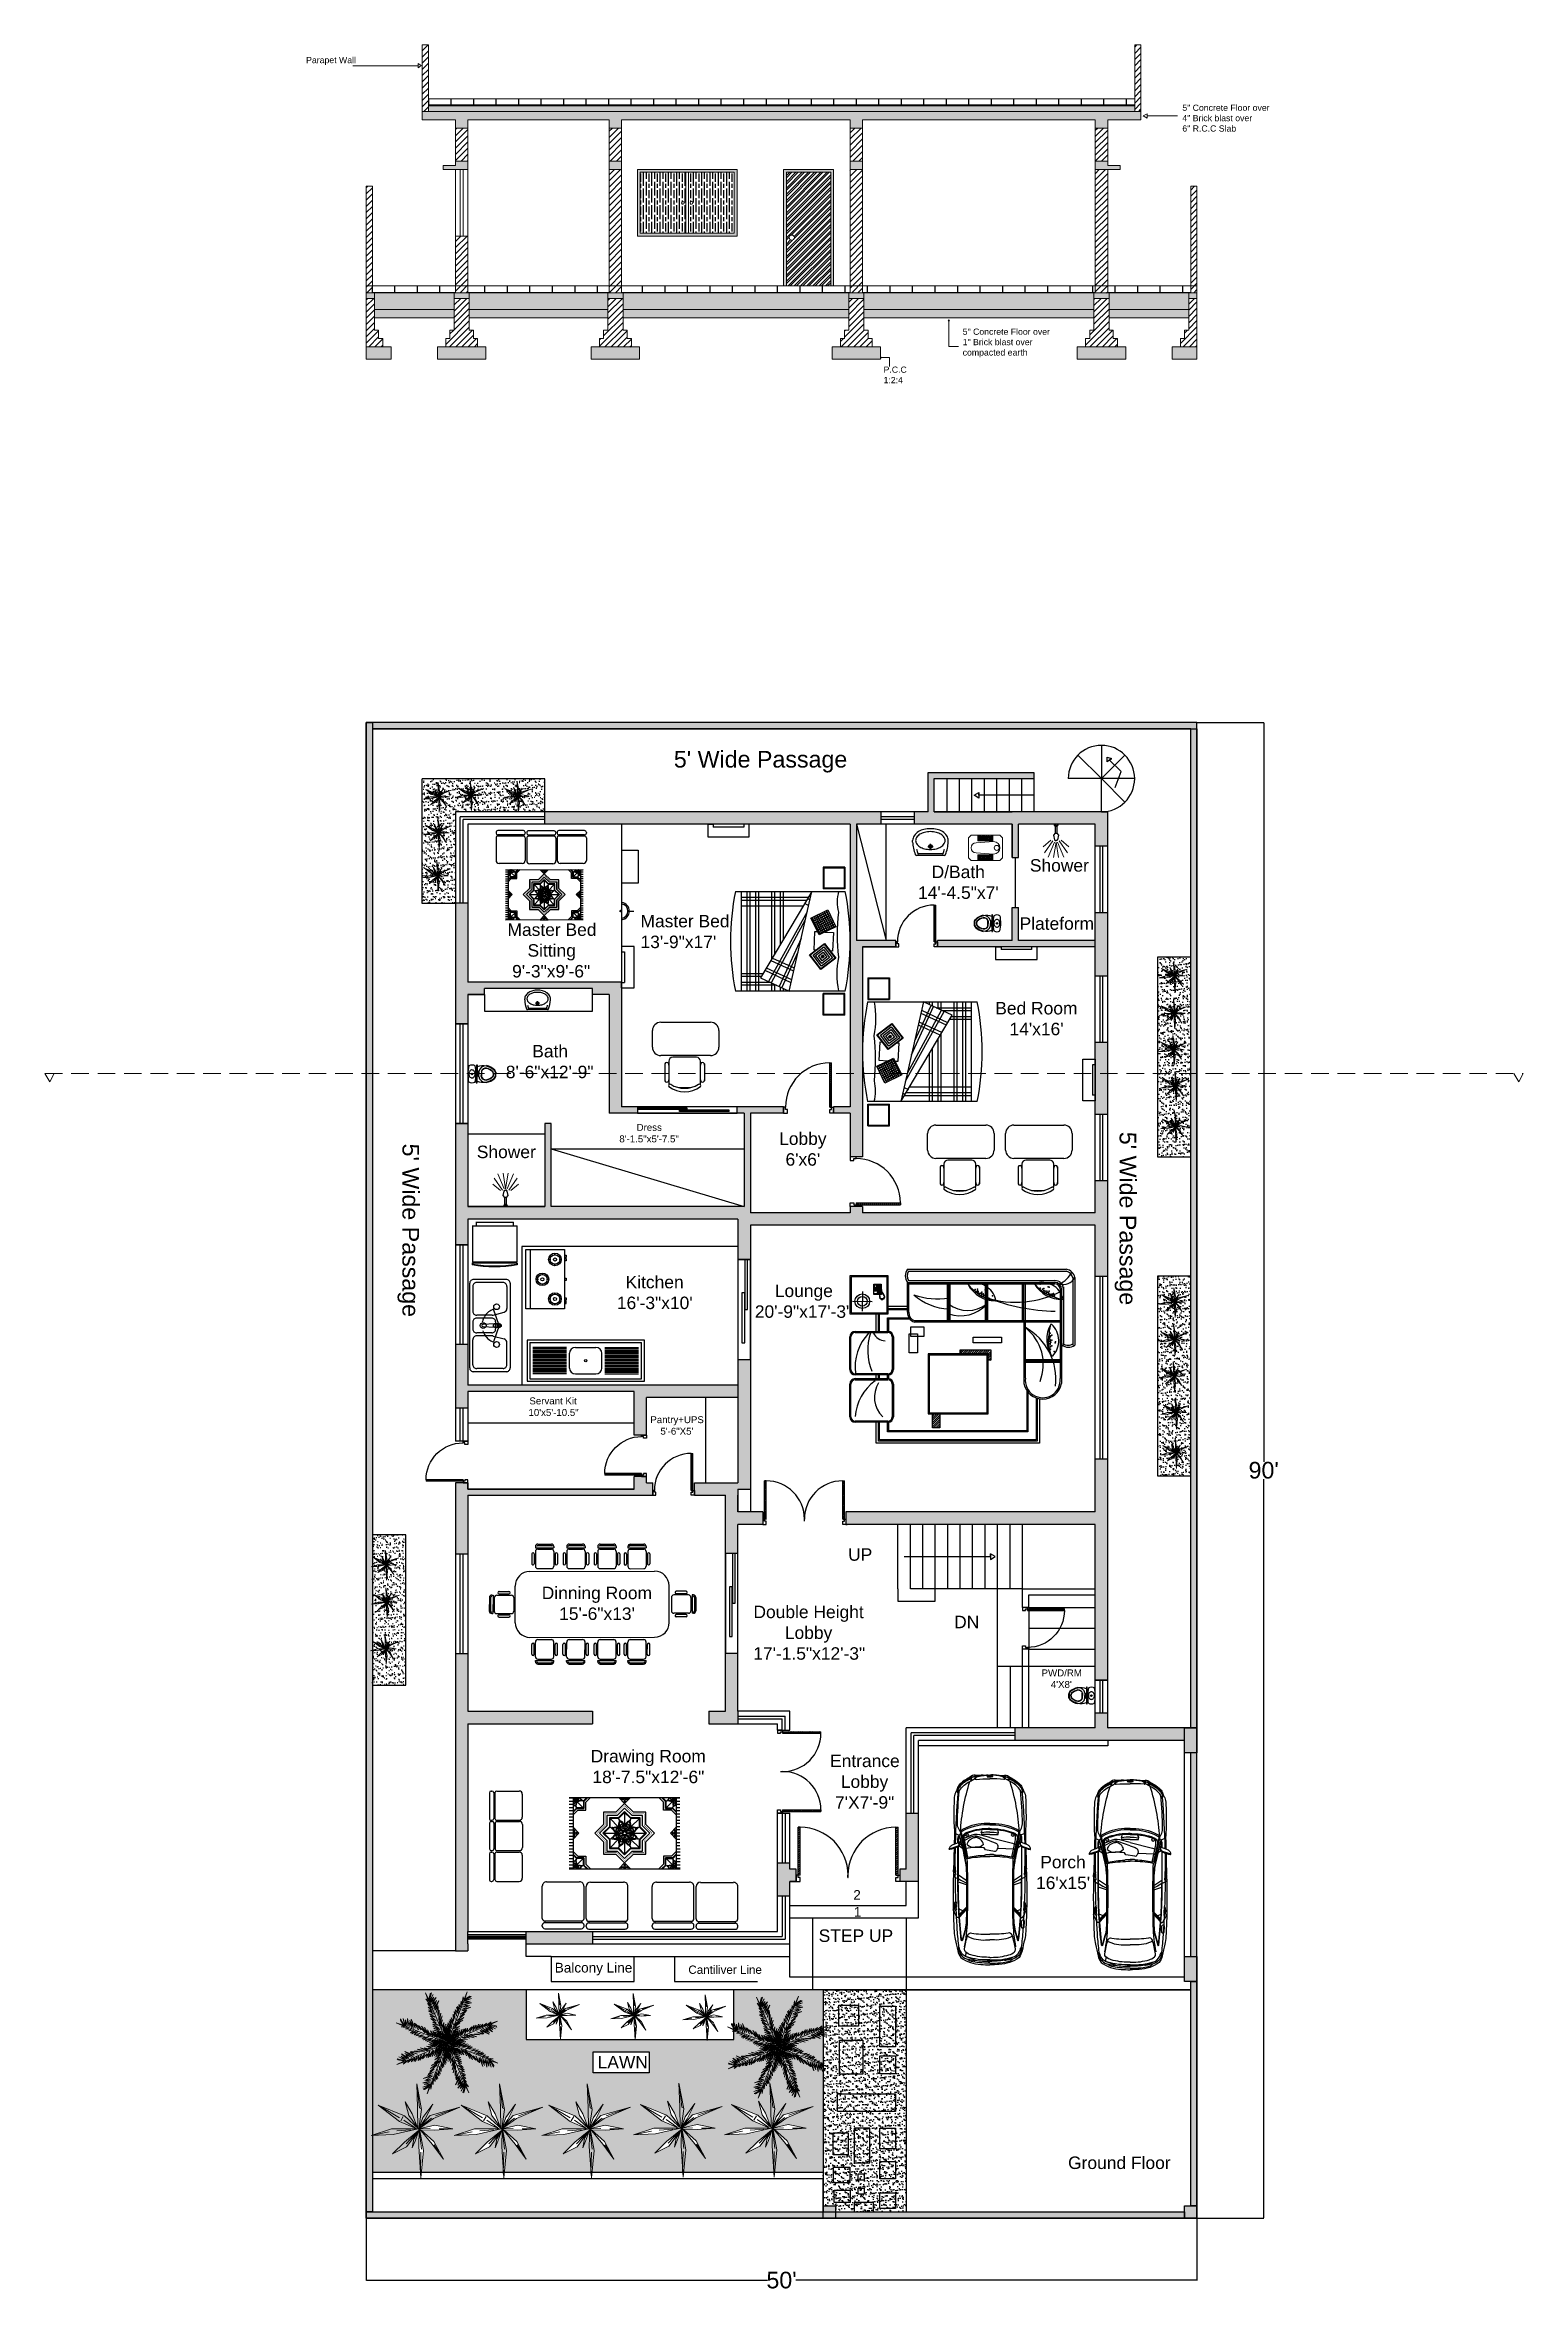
# Model space of a CAD drawing. Header units: inches. Extents: x 154 to 3537458, y 443 to 102045062.
# Drawn here: x 154 to 1221, y 443 to 2065 of the extents above; entities that cross this region are included whole.
import ezdxf

# ---------------------------------------------------------------- set-up
doc = ezdxf.new("R2010")
doc.units = ezdxf.units.IN
doc.linetypes.add('DASHED', pattern=[19.05, 12.7, -6.35])
for name, color, linetype in [('1.Wall', 7, 'Continuous'), ('2.Door', 1, 'Continuous'), ('3.Window', 3, 'Continuous'), ('4.Stairs', 40, 'Continuous'), ('5.Hatching', 253, 'Continuous'), ('Lawn Hatch', 35, 'Continuous')]:
    doc.layers.add(name, color=color, linetype=linetype)
for name, color, linetype, lineweight in [('furniture', 8, 'Continuous', 25), ('Markings', 7, 'Continuous', 20), ('PLANT', 94, 'Continuous', 0), ('SANITRY', 8, 'Continuous', 5), ('Text', 160, 'Continuous', 20)]:
    doc.layers.add(name, color=color, linetype=linetype, lineweight=lineweight)
doc.styles.get("Standard").update_dxf_attribs({"font": 'arial.ttf'})
doc.dimstyles.get("Standard").update_dxf_attribs({"dimtxt": 12, "dimasz": 0.18, "dimexe": 0.18, "dimexo": 0.0625, "dimgap": 0.09, "dimtad": 0, "dimtih": 1, "dimtoh": 1, "dimdec": 4, "dimzin": 0, "dimdsep": 46, "dimlunit": 4, "dimtxsty": 'Standard', "dimcen": 0.09, "dimadec": 0, "dimazin": 0, "dimtfac": 1, "dimtdec": 4, "dimtofl": 0, "dimtmove": 0, "dimatfit": 3, "dimfxl": 0, "dimtolj": 1, "dimtzin": 0, "dimarcsym": 0})

msp = doc.modelspace()

# ---------------------------------------------------------------- texts
at = {"layer": 'Markings', "char_height": 4.5, "attachment_point": 1}
for s, width, insert in [('{\\C5;Parapet Wall}', 39.0018393, (342.26199, 2056.09537)), ('{\\C5;P.C.C\\P1:2:4}', 10.4964915, (759.28326, 1832.52601))]:
    msp.add_mtext_dynamic_manual_height_columns(s, width=width, gutter_width=12.5, heights=[0], dxfattribs=dict(at, insert=insert))
at = {"layer": 'Text', "attachment_point": 1}
for s, width, insert, char_height in [('5" Concrete Floor over\\P4" Brick blast over\\P6" R.C.C Slab', 133.9373949, (975.03561, 2021.67931), 4.5), ('5" Concrete Floor over\\P1" Brick blast over\\Pcompacted earth', 133.9373949, (816.43275, 1859.96077), 4.5), ("5' Wide Passage", 124.2700277, (607.82841, 1554.95741), 12), ('\\pi20.71915;Shower', 83.6756829, (844.20117, 1476.8047), 9), ('\\pi23.53088;D/Bath\\P\\pi13.72052;14\'-4.5"x7\'', 83.6756829, (770.47644, 1472.13834), 9), ('\\pi10.6141;Master Bed \\P\\pi25.06874;Sitting\\P\\pi0;    9\'-3"x9\'-6"', 83.6756829, (477.0665, 1430.39645), 9), ('Master Bed \\P13\'-9"x17\'', 83.6756829, (583.74932, 1436.5864), 9), ('\\pi15.82625;Plateform', 83.6756829, (841.67458, 1434.80254), 9), ("\\pi13.00223;Bed Room    \\P\\pi23.28839;14'x16'", 83.6756829, (826.93693, 1373.69223), 9), ('\\pi29.79282;Bath\\P\\pi10.71233;8\'-6"x12\'-9"', 83.6756829, (475.76942, 1342.65714), 9), ('\\pi33.12195;Dress\\P\\pi20.66288;8\'-1.5"x5\'-7.5"', 83.6756829, (547.80564, 1285.64011), 5), ('\\pi20.71915;Shower', 83.6756829, (444.79691, 1269.92992), 9), ("\\pi25.22529;Lobby\\P\\pi29.83273;6'x6'", 83.6756829, (658.62948, 1279.4775), 9), ('\\pi21.76281;Kitchen\\P\\pi15.4671;16\'-3"x10\'', 83.6756829, (551.2242, 1175.92738), 9), ('\\pi21.5817;Lounge\\P\\pi7.14548;20\'-9"x17\'-3"', 83.6756829, (659.16253, 1169.62113), 9), ('\\pi24.93811;Servant Kit\\P\\pi24.27474;10\'x5\'-10.5"', 83.6756829, (478.58013, 1088.11131), 5), ('\\pi22.97529;Pantry+UPS\\P\\pi30.2536;5\'-6"X5\'', 83.6756829, (567.8858, 1074.56835), 5), ('\\pi33.87229;UP', 83.6756829, (699.81942, 979.18161), 9), ('\\pi2.89412;Dinning Room\\P\\pi15.4671;15\'-6"x13\'', 83.6756829, (509.53467, 951.45287), 9), ('\\pi2.52884;Double Height\\P\\pi25.22529;Lobby\\P\\pi2.40298;17\'-1.5"x12\'-3"', 83.6756829, (662.77914, 937.74934), 9), ('\\pi33.75871;DN', 83.6756829, (776.48259, 930.47901), 9), ("\\pi27.82181;PWD/RM\\P\\pi34.49814;4'X8'", 83.6756829, (845.59554, 891.7152), 5), ('\\pi1.15367;Drawing Room\\P\\pi2.40298;18\'-7.5"x12\'-6"', 83.6756829, (546.62253, 833.59595), 9), ('\\pi17.4347;Entrance \\P\\pi25.22529;Lobby\\P\\pi21.02304;7\'X7\'-9"', 83.6756829, (703.18871, 830.18701), 9), ("\\pi26.32727;Porch\\P\\pi23.28839;16'x15'", 83.6756829, (846.12493, 757.1116), 9), ('\\pi39.51963;2', 83.6756829, (697.91197, 732.39471), 7), ('\\pi40.54862;1', 83.6756829, (697.24595, 720.15199), 7), ('\\pi15.49473;STEP UP', 83.6756829, (696.91233, 703.9657), 9), ('\\pi14.40128;Balcony Line', 83.6756829, (507.44957, 679.85447), 7), ('Cantiliver Line', 83.6756829, (618.29913, 677.90126), 6), ('\\pi24.65128;LAWN', 83.6756829, (528.12274, 612.60797), 9), ('\\pi5.04896;Ground Floor', 83.6756829, (887.47807, 539.9732), 9)]:
    msp.add_mtext_dynamic_manual_height_columns(s, width=width, gutter_width=12.5, heights=[0], dxfattribs=dict(at, insert=insert, char_height=char_height))
at = {"layer": 'Text', "char_height": 12, "attachment_point": 1, "rotation": 270}
for insert in [(423.80034, 1271.42568), (941.73963, 1279.93584)]:
    msp.add_mtext_dynamic_manual_height_columns("5' Wide Passage", width=124.2700277, gutter_width=12.5, heights=[0], dxfattribs=dict(at, insert=insert))

# ---------------------------------------------------------------- blocks, each defined once
blk = doc.blocks.new('*U0')
at = {"layer": '4.Stairs'}
blk.add_line((0, -12), (0, 12), dxfattribs=at)
blk = doc.blocks.new('*U1')
at = {"layer": '4.Stairs', "color": 0, "linetype": 'ByBlock', "lineweight": -2, "transparency": 16777216}
for p, rotation in [((916.6, 1547), 180), ((908.1, 1543.5), 225), ((925.1, 1543.5), 135), ((925.1, 1526.5), 44.99999999999999), ((928.6, 1535), 90)]:
    blk.add_blockref('*U0', p, dxfattribs=dict(at, rotation=rotation))
blk.add_blockref('*U0', (916.6, 1523), dxfattribs=at)
blk = doc.blocks.new('Door')
at = {"layer": '2.Door'}
h = blk.add_hatch(dxfattribs=at)
h.set_pattern_fill('ANSI31', color=256, scale=0.3)
h.set_pattern_definition([(45, (-1416.737, -1104.9339), (-0.6735192, 0.6735192), [])])
h.paths.add_polyline_path([(-1.25, 34), (-2.5, 34), (-2.5, 4), (-1.25, 4)])
for p, q in [((-2.5, 4), (-2.5, 34)), ((-2.5, 34), (-1.25, 34)), ((-1.25, 4), (-1.25, 34)), ((-33.75, 4), (-33.75, 0)), ((-32.5, 4), (-33.75, 4)), ((-33.75, 0), (-31.25, 0)), ((-32.5, 2.5), (-32.5, 4)), ((-31.25, 2.5), (-32.5, 2.5)), ((-31.25, 0), (-31.25, 2.5)), ((-2.5, 4), (0, 4)), ((-2.5, 0), (-2.5, 2.5)), ((-2.5, 2.5), (-1.25, 2.5)), ((0, 0), (-2.5, 0)), ((-1.25, 2.5), (-1.25, 4)), ((0, 4), (0, 0))]:
    blk.add_line(p, q, dxfattribs=at)
blk.add_arc((-2.5, 4), 30, 90, 180, dxfattribs=at)
blk = doc.blocks.new('Main Door')
at = {"layer": '2.Door'}
h = blk.add_hatch(dxfattribs=at)
h.set_pattern_fill('ANSI31', color=256, scale=0.3)
h.set_pattern_definition([(45, (-3022.5036, -2211.8618), (-0.6735192, 0.6735192), [])])
h.paths.add_polyline_path([(1.3, 34), (2.5, 34), (2.5, 4), (1.3, 4)])
h = blk.add_hatch(dxfattribs=at)
h.set_pattern_fill('ANSI31', color=256, scale=0.3)
h.set_pattern_definition([(45, (-1351.812, -1104.9339), (-0.6735192, 0.6735192), [])])
h.paths.add_polyline_path([(63.7, 34), (62.4, 34), (62.4, 4), (63.7, 4)])
for p, q in [((1.3, 4), (1.3, 34)), ((2.5, 34), (1.3, 34)), ((2.5, 4), (2.5, 34)), ((62.4, 4), (62.4, 34)), ((62.4, 34), (63.7, 34)), ((63.7, 4), (63.7, 34)), ((2.5, 4), (0, 4)), ((0, 4), (0, 0)), ((0, 0), (2.5, 0)), ((1.3, 2.5), (1.3, 4)), ((2.5, 2.5), (1.3, 2.5)), ((2.5, 0), (2.5, 2.5)), ((32.4, 2.5), (32.4, 4)), ((32.4, 2.5), (32.5, 2.5)), ((32.5, 2.5), (32.4, 2.5)), ((32.5, 2.5), (32.5, 4)), ((62.4, 4), (64.9, 4)), ((62.4, 0), (62.4, 2.5)), ((62.4, 2.5), (63.7, 2.5)), ((64.9, 0), (62.4, 0)), ((63.7, 2.5), (63.7, 4)), ((64.9, 4), (64.9, 0))]:
    blk.add_line(p, q, dxfattribs=at)
for centre, start, end in [((2.5, 4), 0, 90), ((62.4, 4), 90, 180)]:
    blk.add_arc(centre, 30, start, end, dxfattribs=at)
blk = doc.blocks.new('Window 1')
at = {"layer": '3.Window'}
for p, q in [((0, 9), (0, 0)), ((24, 5.5), (0, 5.5)), ((24, 3.5), (0, 3.5)), ((24, 9), (24, 0))]:
    blk.add_line(p, q, dxfattribs=at)
blk = doc.blocks.new('Window 2')
at = {"layer": '3.Window'}
for p, q in [((9, 48), (0, 48)), ((3.5, 0), (3.5, 48)), ((5.5, 0), (5.5, 48)), ((9, 0), (0, 0))]:
    blk.add_line(p, q, dxfattribs=at)
blk = doc.blocks.new('Window 3')
at = {"layer": '3.Window'}
for p, q in [((9, 72), (0, 72)), ((3.5, 0), (3.5, 72)), ((5.5, 0), (5.5, 72)), ((9, 0), (0, 0))]:
    blk.add_line(p, q, dxfattribs=at)
blk = doc.blocks.new('Window 4')
at = {"layer": '3.Window'}
for p, q in [((9, 36), (0, 36)), ((0, 36), (0, -36)), ((5, 36), (5, 0)), ((7, 0), (7, 36)), ((9, -36), (9, 36)), ((4.9, 12), (2.9, 12)), ((2.9, 12), (2.9, -24)), ((4.9, 0), (4.9, 12)), ((4.9, -24), (4.9, 0)), ((5, 0), (7, 0)), ((2.9, -24), (4.9, -24)), ((0, -36), (9, -36))]:
    blk.add_line(p, q, dxfattribs=at)
blk = doc.blocks.new('A$C14131CE2')
for p, q in [((-0.025, 0), (-0.025, 0.015)), ((0.025, 0.015), (-0.025, 0.015)), ((-0.018, 0.015), (-0.018, 0.027)), ((0.018, 0.027), (-0.018, 0.027)), ((-0.01, 0), (-0.01, 0.124)), ((0.01, 0.124), (-0.01, 0.124)), ((0.01, 0), (0.01, 0.124)), ((0.018, 0.015), (0.018, 0.027)), ((0.025, 0), (0.025, 0.015))]:
    blk.add_line(p, q)
for points in [[(-0.01, 0.124), (-0.035, 0.15), (-0.022, 0.214), (-0.011, 0.225), (0, 0.225)], [(0.01, 0.124), (0.035, 0.15), (0.022, 0.214), (0.011, 0.225), (0, 0.225)]]:
    blk.add_lwpolyline(points)
at = {"layer": 'SANITRY'}
for p, q in [((-0.044, 0.227), (-0.159, 0.393)), ((-0.02, 0.246), (-0.109, 0.453)), ((0, 0.246), (-0.034, 0.459)), ((0, 0.246), (0.034, 0.459)), ((0.02, 0.246), (0.109, 0.453)), ((0.044, 0.227), (0.159, 0.393)), ((-0.073, 0.219), (-0.175, 0.309)), ((0.073, 0.219), (0.175, 0.309))]:
    blk.add_line(p, q, dxfattribs=at)
blk = doc.blocks.new('CARPET-1')
for p, q in [((-95.1, 67.4), (0.5, 67.5)), ((-91.8, 66.9), (-95.1, 66.9)), ((-91.8, 64.2), (-95.1, 64.2)), ((-91.8, 61.4), (-95.1, 61.4)), ((-91.8, 58.7), (-95.1, 58.7)), ((-91.8, 67.4), (-91.8, 5.9)), ((-91.3, 67), (-91.8, 67)), ((-88.8, 58.4), (-91.8, 55.5)), ((-91.3, 67.5), (-91.3, 67)), ((-88.5, 58.1), (-89.2, 59.7)), ((-82.4, 58.1), (-89, 64.7)), ((-82.9, 58.6), (-88.5, 58.6)), ((-82.4, 64.2), (-84, 64.9)), ((-82.9, 64.2), (-82.9, 58.6)), ((-79.8, 67.5), (-82.7, 64.6)), ((-79.2, 67.5), (-82.4, 64.2)), ((-82.4, 64.3), (-79.2, 67.5)), ((-82.4, 58.1), (-82.4, 64.3)), ((-82.4, 58.1), (-82.4, 64.2)), ((-82.4, 64.2), (-82.4, 58.1)), ((-76.9, 67.5), (-80.8, 63.5)), ((-80.8, 56.5), (-80.8, 63.5)), ((-47.3, 62.4), (-54.8, 54.9)), ((-47.3, 58.4), (-53.6, 52.1)), ((-52.3, 67.4), (-47.3, 62.4)), ((-47.3, 62.4), (-42.3, 67.4)), ((-39.7, 54.9), (-47.3, 62.4)), ((-40.9, 52.1), (-47.3, 58.4)), ((-17.7, 67.5), (-13.8, 63.5)), ((-12.1, 64.3), (-15.4, 67.5)), ((-15.4, 67.5), (-12.1, 64.2)), ((-14.7, 67.5), (-11.8, 64.6)), ((-13.8, 56.5), (-13.8, 63.5)), ((-12.1, 64.2), (-10.6, 64.9)), ((-12.1, 58.1), (-5.5, 64.7)), ((-12.1, 58.1), (-12.1, 64.3)), ((-12.1, 64.2), (-12.1, 58.1)), ((-12.1, 58.1), (-12.1, 64.2)), ((-11.7, 64.2), (-11.7, 58.6)), ((-11.7, 58.6), (-6, 58.6)), ((-6, 58.1), (-5.4, 59.7)), ((-5.7, 58.4), (-2.8, 55.5)), ((-3.3, 67.5), (-3.3, 67)), ((-3.3, 67), (-2.8, 67)), ((-2.8, 67.5), (-2.7, 6)), ((0.5, 67), (-2.8, 67)), ((0.5, 64.2), (-2.8, 64.2)), ((0.5, 61.5), (-2.8, 61.5)), ((0.5, 58.7), (-2.8, 58.7)), ((-91.8, 55.9), (-95.1, 55.9)), ((-91.8, 53.2), (-95.1, 53.2)), ((-91.8, 50.4), (-95.1, 50.4)), ((-91.8, 47.7), (-95.1, 47.7)), ((-91.8, 44.9), (-95.1, 44.9)), ((-91.8, 42.2), (-95.1, 42.2)), ((-91.8, 39.4), (-95.1, 39.4)), ((-88.5, 58.1), (-91.8, 54.8)), ((-88.5, 58.1), (-91.8, 54.8)), ((-88.5, 58.1), (-91.8, 54.9)), ((-87.8, 56.5), (-91.8, 52.5)), ((-91.8, 41.8), (-91.8, 31.6)), ((-91.8, 41.8), (-86.7, 36.7)), ((-88.5, 58.1), (-82.4, 58.1)), ((-88.5, 58.1), (-82.4, 58.1)), ((-82.4, 58.1), (-88.5, 58.1)), ((-87.8, 56.5), (-80.8, 56.5)), ((-65.4, 44.2), (-73, 36.7)), ((-62.6, 43.1), (-69, 36.7)), ((-60.5, 42.2), (-66, 36.7)), ((-54.8, 54.9), (-65.4, 54.9)), ((-65.4, 54.9), (-65.4, 44.2)), ((-60.1, 41.8), (-65.2, 36.7)), ((-53.6, 52.1), (-62.6, 52.1)), ((-62.6, 52.1), (-62.6, 43.1)), ((-52.8, 50), (-60.5, 50)), ((-60.5, 50), (-52.2, 41.6)), ((-60.5, 50), (-60.5, 42.2)), ((-60.5, 42.2), (-58.5, 41.4)), ((-52.8, 49.4), (-60, 49.4)), ((-60, 49.4), (-60, 42.2)), ((-47.3, 55.5), (-52.8, 50)), ((-52.8, 50), (-51.9, 48)), ((-47.3, 54.7), (-52.4, 49.6)), ((-47.3, 39.5), (-48.1, 38.7)), ((-41.8, 50), (-47.3, 55.5)), ((-47.3, 55.5), (-47.3, 43.6)), ((-42, 49.4), (-47.3, 54.7)), ((-46.4, 38.7), (-47.3, 39.5)), ((-41.8, 50), (-42.6, 48)), ((-34, 50), (-42.4, 41.6)), ((-34.6, 49.4), (-42, 49.4)), ((-34, 50), (-41.8, 50)), ((-31.9, 52.1), (-40.9, 52.1)), ((-29.1, 54.9), (-39.7, 54.9)), ((-34, 42.2), (-36, 41.3)), ((-29.3, 36.7), (-34.6, 41.9)), ((-28.5, 36.7), (-34, 42.2)), ((-25.5, 36.7), (-31.9, 43.1)), ((-29.1, 44.2), (-29.1, 54.9)), ((-21.6, 36.7), (-29.1, 44.2)), ((-6.8, 56.5), (-13.8, 56.5)), ((-12.1, 58.1), (-6, 58.1)), ((-6.1, 58.1), (-12.1, 58.1)), ((-6.1, 58.1), (-12.1, 58.1)), ((-2.8, 41.8), (-7.8, 36.7)), ((-6.8, 56.5), (-2.8, 52.5)), ((-6.1, 58.1), (-2.8, 54.8)), ((-6.1, 58.1), (-2.8, 54.8)), ((-6, 58.1), (-2.8, 54.9)), ((0.5, 56), (-2.8, 56)), ((0.5, 53.2), (-2.8, 53.2)), ((0.5, 50.5), (-2.8, 50.5)), ((0.5, 47.7), (-2.8, 47.7)), ((0.5, 45), (-2.8, 45)), ((0.5, 42.2), (-2.8, 42.2)), ((-2.8, 41.8), (-2.8, 31.6)), ((0.5, 39.5), (-2.8, 39.5)), ((-91.8, 36.7), (-95.1, 36.7)), ((-91.8, 33.9), (-95.1, 33.9)), ((-91.8, 31.2), (-95.1, 31.2)), ((-91.8, 28.4), (-95.1, 28.4)), ((-91.8, 25.7), (-95.1, 25.7)), ((-91.8, 22.9), (-95.1, 22.9)), ((-91.8, 20.2), (-95.1, 20.2)), ((-86.7, 36.7), (-91.8, 31.6)), ((-87.8, 16.9), (-91.8, 20.9)), ((-73, 36.7), (-65.4, 29.2)), ((-69, 36.7), (-62.6, 30.3)), ((-66, 36.7), (-60.5, 31.2)), ((-66, 36.7), (-54.2, 36.7)), ((-65.4, 29.2), (-65.4, 18.5)), ((-65.2, 36.7), (-60.1, 31.6)), ((-62.6, 30.3), (-62.6, 21.3)), ((-62.6, 21.3), (-53.6, 21.3)), ((-58.5, 32), (-60.5, 31.2)), ((-52.2, 31.8), (-60.5, 23.4)), ((-60.5, 31.2), (-60.5, 23.4)), ((-60.5, 23.4), (-52.8, 23.4)), ((-60, 31.2), (-60, 24)), ((-60, 24), (-52.8, 24)), ((-53.6, 21.3), (-47.3, 15)), ((-51.9, 25.4), (-52.8, 23.4)), ((-52.8, 23.4), (-47.3, 17.9)), ((-52.4, 23.8), (-47.3, 18.7)), ((-49.2, 37.5), (-50.1, 36.7)), ((-50.1, 36.7), (-49.2, 35.9)), ((-49.2, 38.7), (-49.2, 37.5)), ((-48.1, 38.7), (-49.2, 38.7)), ((-49.2, 35.9), (-49.2, 34.7)), ((-49.2, 34.7), (-48.1, 34.7)), ((-48.1, 34.7), (-47.2, 33.9)), ((-47.3, 29.8), (-47.3, 17.9)), ((-47.3, 18.7), (-42.2, 23.8)), ((-47.3, 17.9), (-41.8, 23.4)), ((-47.3, 15), (-40.9, 21.3)), ((-47.2, 33.9), (-46.4, 34.7)), ((-45.3, 38.7), (-46.4, 38.7)), ((-46.4, 34.7), (-45.3, 34.7)), ((-45.3, 37.5), (-45.3, 38.7)), ((-44.5, 36.7), (-45.3, 37.5)), ((-45.3, 35.9), (-44.5, 36.7)), ((-45.3, 34.7), (-45.3, 35.9)), ((-42.6, 25.4), (-41.8, 23.4)), ((-42.4, 31.8), (-34, 23.4)), ((-41.8, 24), (-34.6, 24)), ((-41.8, 23.4), (-34, 23.4)), ((-40.9, 21.3), (-31.9, 21.3)), ((-40.4, 36.7), (-28.5, 36.7)), ((-36, 32), (-34, 31.2)), ((-34.6, 24), (-34.6, 31.2)), ((-34.4, 31.6), (-29.3, 36.7)), ((-34, 31.2), (-28.5, 36.7)), ((-34, 23.4), (-34, 31.2)), ((-31.9, 30.3), (-25.5, 36.7)), ((-31.9, 21.3), (-31.9, 30.3)), ((-29.1, 29.2), (-21.6, 36.7)), ((-29.1, 18.5), (-29.1, 29.2)), ((-7.8, 36.7), (-2.8, 31.6)), ((-6.8, 16.9), (-2.8, 20.9)), ((0.5, 36.7), (-2.8, 36.7)), ((0.5, 34), (-2.8, 34)), ((0.5, 31.2), (-2.8, 31.2)), ((0.5, 28.5), (-2.8, 28.5)), ((0.5, 25.7), (-2.8, 25.7)), ((0.6, 23), (-2.7, 23)), ((0.6, 20.2), (-2.7, 20.2)), ((-91.8, 17.4), (-95.1, 17.4)), ((-91.8, 14.7), (-95.1, 14.7)), ((-91.8, 11.9), (-95.1, 11.9)), ((-91.8, 9.2), (-95.1, 9.2)), ((-91.8, 6.4), (-95.1, 6.4)), ((-95.1, 5.9), (0.6, 6)), ((-88.5, 15.3), (-91.8, 18.6)), ((-88.5, 15.3), (-91.8, 18.6)), ((-88.5, 15.3), (-91.8, 18.5)), ((-88.8, 14.9), (-91.8, 17.9)), ((-91.3, 6.4), (-91.8, 6.4)), ((-91.3, 5.9), (-91.3, 6.4)), ((-88.5, 15.3), (-89.2, 13.7)), ((-82.4, 15.3), (-89, 8.7)), ((-82.4, 15.3), (-88.5, 15.3)), ((-88.5, 15.3), (-82.4, 15.3)), ((-88.5, 15.3), (-82.4, 15.3)), ((-82.9, 14.8), (-88.5, 14.8)), ((-87.8, 16.9), (-80.8, 16.9)), ((-82.4, 9.1), (-84, 8.5)), ((-82.9, 9.1), (-82.9, 14.8)), ((-79.8, 5.9), (-82.7, 8.8)), ((-82.4, 9.1), (-82.4, 15.3)), ((-82.4, 15.3), (-82.4, 9.1)), ((-82.4, 15.3), (-82.4, 9.2)), ((-82.4, 9.1), (-79.2, 5.9)), ((-79.2, 5.9), (-82.4, 9.1)), ((-80.8, 16.9), (-80.8, 9.9)), ((-76.9, 5.9), (-80.8, 9.9)), ((-65.4, 18.5), (-54.8, 18.5)), ((-54.8, 18.5), (-47.3, 11)), ((-52.3, 5.9), (-47.3, 11)), ((-52.3, 5.9), (-42.3, 5.9)), ((-47.3, 11), (-39.7, 18.5)), ((-47.3, 11), (-42.3, 5.9)), ((-39.7, 18.5), (-29.1, 18.5)), ((-17.7, 5.9), (-13.8, 9.9)), ((-15.4, 5.9), (-12.1, 9.1)), ((-12.1, 9.1), (-15.4, 5.9)), ((-14.7, 5.9), (-11.8, 8.8)), ((-13.8, 16.9), (-13.8, 9.9)), ((-6.8, 16.9), (-13.8, 16.9)), ((-12.1, 15.3), (-12.1, 9.2)), ((-12.1, 15.3), (-12.1, 9.1)), ((-12.1, 9.1), (-12.1, 15.3)), ((-12.1, 15.3), (-5.5, 8.7)), ((-6.1, 15.3), (-12.1, 15.3)), ((-6.1, 15.3), (-12.1, 15.3)), ((-12.1, 15.3), (-6, 15.3)), ((-12.1, 9.1), (-10.6, 8.5)), ((-11.7, 9.1), (-11.7, 14.8)), ((-11.7, 14.8), (-6, 14.8)), ((-6.1, 15.3), (-2.8, 18.6)), ((-6.1, 15.3), (-2.8, 18.6)), ((-6, 15.3), (-2.8, 18.5)), ((-6, 15.3), (-5.4, 13.7)), ((-5.7, 14.9), (-2.8, 17.9)), ((-3.3, 5.9), (-3.3, 6.4)), ((-3.3, 6.4), (-2.8, 6.4)), ((0.6, 17.5), (-2.7, 17.5)), ((0.6, 14.7), (-2.7, 14.7)), ((0.6, 12), (-2.7, 12)), ((0.6, 9.2), (-2.7, 9.2)), ((0.6, 6.5), (-2.7, 6.5))]:
    blk.add_line(p, q)
for points, const_width in [([(-47.3, 60.4), (-54.2, 53.5)], 0.349), ([(-40.3, 53.5), (-47.3, 60.4)], 0.349), ([(-47.3, 65.5), (-47.3, 67.4)], 0.138), ([(-64, 43.6), (-71, 36.7)], 0.349), ([(-54.2, 53.5), (-64, 53.5)], 0.349), ([(-64, 53.5), (-64, 43.6)], 0.349), ([(-30.5, 53.5), (-40.3, 53.5)], 0.349), ([(-30.5, 43.6), (-30.5, 53.5)], 0.349), ([(-23.6, 36.7), (-30.5, 43.6)], 0.349), ([(-89.9, 36.7), (-91.8, 36.7)], 0.138), ([(-71, 36.7), (-64, 29.7)], 0.349), ([(-64, 29.7), (-64, 19.9)], 0.349), ([(-64, 19.9), (-54.2, 19.9)], 0.349), ([(-54.2, 19.9), (-47.3, 13)], 0.349), ([(-47.3, 13), (-40.3, 19.9)], 0.349), ([(-40.3, 19.9), (-30.5, 19.9)], 0.349), ([(-30.5, 29.7), (-23.6, 36.7)], 0.349), ([(-30.5, 19.9), (-30.5, 29.7)], 0.349), ([(-4.7, 36.7), (-2.8, 36.7)], 0.138), ([(-47.3, 7.9), (-47.3, 6)], 0.138)]:
    blk.add_lwpolyline(points, dxfattribs=dict(const_width=const_width))
for points in [[(-34.6, 41.9), (-34.6, 49.4)], [(-34, 42.2), (-34, 50)], [(-31.9, 43.1), (-31.9, 52.1)]]:
    blk.add_lwpolyline(points)
for radius in [1.97, 1.69, 1.41]:
    blk.add_circle((-47.3, 36.7), radius)
for centre, radius, start, end in [((-87, 66.2), 6.21, 219.544, 245.6187), ((-86.9, 66.2), 6.71, 223.7847, 246.2642), ((-91.4, 63.4), 0.44, 230.1766, 276.9378), ((-90.5, 64.8), 1.1, 157.8436, 228.3182), ((-91.9, 64.2), 1.11, 358.1661, 67.9663), ((-90.9, 66.4), 0.394, 111.6271, 223.3874), ((-91.1, 64.2), 0.26, 208.6047, 13.3052), ((-91.3, 62.7), 0.323, 30.3023, 96.9378), ((-92.1, 64), 2.24, 32.3685, 67.3007), ((-90.7, 66.6), 0.394, 46.8085, 158.5688), ((-90.6, 63), 0.44, 210.3023, 257.0635), ((-90.2, 64.8), 2.24, 257.0635, 266.4632), ((-88.3, 67.8), 2.24, 202.8952, 237.8274), ((-92.1, 64), 2.24, 318.7327, 328.1324), ((-90.5, 65), 0.44, 331.1, 32.3685), ((-89.8, 64.6), 0.362, 151.1, 238.0092), ((-90.5, 63.1), 0.44, 328.1324, 14.8936), ((-89.8, 63.3), 0.323, 128.2581, 194.8936), ((-90.3, 63.9), 0.44, 356.7408, 58.0092), ((-90.3, 63.9), 0.44, 308.2581, 355.0193), ((-95.4, 62.8), 6.23, 339.1476, 26.004), ((-87, 71.1), 6.21, 243.4948, 290.6187), ((-92.1, 64), 2.24, 355.0193, 356.7408), ((-89.1, 66.2), 1.11, 43.1661, 112.9663), ((-88.5, 67.6), 1.1, 202.8436, 273.3182), ((-89.3, 60), 0.34, 166.6849, 70.3068), ((-89.3, 66.2), 0.44, 237.8274, 299.0959), ((-95.4, 62.8), 6.71, 338.8892, 17.1339), ((-88.9, 65.5), 0.362, 32.1866, 119.0959), ((-87, 71.1), 6.71, 252.4794, 291.2642), ((-88.5, 66.8), 0.26, 253.6047, 58.3052), ((-88.2, 66), 0.44, 212.1866, 273.4551), ((-88.3, 67.8), 2.24, 273.4551, 275.1766), ((-88.2, 66), 0.44, 275.1766, 321.9378), ((-87.6, 65.5), 0.323, 75.3023, 141.9378), ((-87.4, 66.2), 0.44, 255.3023, 302.0635), ((-87.7, 67.1), 0.44, 353.2581, 40.0193), ((-87, 67), 0.323, 173.2581, 239.8936), ((-87.3, 66.3), 0.44, 13.1324, 59.8936), ((-88.3, 67.8), 2.24, 302.0635, 311.4632), ((-89.1, 65.9), 2.24, 3.7327, 13.1324), ((-90.6, 62.7), 6.23, 24.1476, 50.2313), ((-90.6, 62.6), 6.71, 23.8892, 45.9916), ((-84.3, 65.1), 0.34, 211.6849, 115.3068), ((-50.4, 66.2), 0.314, 75.6254, 128.7984), ((-50.6, 66), 0.449, 55.2047, 86.5925), ((-49, 67.6), 1.81, 220.0629, 332.9232), ((-49, 68.9), 2.66, 239.9457, 307.6756), ((-47, 64.5), 0.938, 106.6591, 253.6572), ((-47, 64.8), 0.663, 112.5196, 247.4804), ((-47, 65.1), 0.388, 130.8943, 229.1057), ((-47.5, 64.5), 0.938, 286.3428, 73.3409), ((-47.5, 65.1), 0.388, 310.8943, 49.1057), ((-47.5, 64.8), 0.663, 292.5196, 67.4804), ((-45.6, 67.6), 1.81, 207.0768, 318.9417), ((-45.6, 68.9), 2.66, 232.3244, 299.8809), ((-44.1, 66.2), 0.314, 51.2016, 104.3746), ((-43.9, 66), 0.449, 93.4075, 136.4646), ((-10.3, 65.1), 0.34, 64.6932, 328.3151), ((-4, 62.6), 6.71, 134.0084, 156.1108), ((-7.5, 71.1), 6.71, 248.7358, 287.5206), ((-4, 62.7), 6.23, 129.7687, 155.8524), ((-7.5, 71.1), 6.21, 249.3813, 296.5052), ((-7.2, 66.3), 0.44, 120.1064, 166.8676), ((-5.5, 65.9), 2.24, 166.8676, 176.2673), ((-6.2, 67.8), 2.24, 228.5368, 237.9365), ((-7.6, 67), 0.323, 300.1064, 6.7419), ((-7.2, 66.2), 0.44, 237.9365, 284.6977), ((-6.9, 67.1), 0.44, 139.9807, 186.7419), ((-7, 65.5), 0.323, 38.0622, 104.6977), ((-6.4, 66), 0.44, 218.0622, 264.8234), ((-6.3, 66), 0.44, 266.5449, 327.8134), ((-6.2, 67.8), 2.24, 264.8234, 266.5449), ((-6, 66.8), 0.26, 121.6948, 286.3953), ((-5.4, 66.2), 1.11, 67.0337, 136.8339), ((-6, 67.6), 1.1, 266.6818, 337.1564), ((-5.7, 65.5), 0.362, 60.9041, 147.8134), ((0.9, 62.8), 6.71, 162.8661, 201.1108), ((-5.3, 60), 0.34, 109.6932, 13.3151), ((-5.3, 66.2), 0.44, 240.9041, 302.1726), ((0.8, 62.8), 6.23, 153.996, 200.8524), ((-6.2, 67.8), 2.24, 302.1726, 337.1048), ((-7.6, 66.2), 6.21, 294.3813, 320.456), ((-7.6, 66.2), 6.71, 293.7358, 316.2153), ((-4.3, 63.9), 0.44, 121.9908, 183.2592), ((-2.5, 64), 2.24, 183.2592, 184.9807), ((-4.3, 63.9), 0.44, 184.9807, 231.7419), ((-4.8, 63.3), 0.323, 345.1064, 51.7419), ((-4, 65), 0.44, 147.6315, 208.9), ((-4.7, 64.6), 0.362, 301.9908, 28.9), ((-4, 63.1), 0.44, 165.1064, 211.8676), ((-2.5, 64), 2.24, 112.6993, 147.6315), ((-2.5, 64), 2.24, 211.8676, 221.2673), ((-3.9, 66.6), 0.394, 21.4312, 133.1915), ((-4.3, 64.8), 2.24, 273.5368, 282.9365), ((-3.9, 63), 0.44, 282.9365, 329.6977), ((-2.6, 64.2), 1.11, 112.0337, 181.8339), ((-3.5, 64.2), 0.26, 166.6948, 331.3953), ((-3.7, 66.4), 0.394, 316.6126, 68.3729), ((-3.3, 62.7), 0.323, 83.0622, 149.6977), ((-4.1, 64.8), 1.1, 311.6818, 22.1564), ((-3.2, 63.4), 0.44, 263.0622, 309.8234), ((-93.2, 38.4), 2.66, 322.3244, 30.0543), ((-92, 38.4), 1.81, 297.0768, 49.9371), ((-90.6, 39.8), 0.314, 141.2016, 194.3746), ((-90.4, 40), 0.449, 183.4075, 214.7953), ((-58.1, 41.2), 0.432, 19.6932, 283.3151), ((-50.2, 44.2), 8.53, 203.7358, 242.5206), ((-54.6, 33.4), 8.52, 72.8661, 111.1108), ((-54.6, 33.5), 7.92, 63.996, 110.8524), ((-50.3, 44.2), 7.88, 204.3813, 251.5052), ((-53, 37.7), 2.85, 121.8676, 131.2673), ((-52.1, 40), 2.85, 183.5368, 192.9365), ((-54.3, 39.5), 0.559, 192.9365, 239.6977), ((-54.8, 38.7), 0.411, 353.0622, 59.6977), ((-54.2, 39.7), 0.559, 75.1064, 121.8676), ((-54, 40.6), 0.411, 255.1064, 321.7419), ((-53.2, 40), 0.559, 94.9807, 141.7419), ((-53, 37.7), 2.85, 93.2592, 94.9807), ((-53.2, 40), 0.559, 31.9908, 93.2592), ((-52.8, 38.9), 0.33, 76.6948, 241.3953), ((-52.8, 37.9), 1.41, 22.0337, 91.8339), ((-52.3, 40.5), 0.46, 211.9908, 298.9), ((-44, 44.1), 8.53, 158.7358, 197.5206), ((-51.7, 47.6), 0.432, 334.6932, 238.3151), ((-51.8, 39.6), 0.559, 57.6315, 118.9), ((-44.1, 44.1), 7.88, 159.3813, 206.5052), ((-54.8, 39.6), 7.92, 18.996, 65.8524), ((-53, 37.7), 2.85, 22.6993, 57.6315), ((-54.8, 39.6), 8.52, 27.8661, 66.1108), ((-50.6, 42.6), 0.559, 128.0622, 174.8234), ((-48.3, 42.4), 2.85, 174.8234, 176.5449), ((-50.6, 42.6), 0.559, 176.5449, 237.8134), ((-51.2, 43.4), 0.411, 308.0622, 14.6977), ((-51.1, 41.7), 0.46, 330.9041, 57.8134), ((-50.2, 43.7), 0.559, 147.9365, 194.6977), ((-50.2, 41.2), 0.559, 150.9041, 212.1726), ((-48.3, 42.4), 2.85, 138.5368, 147.9365), ((-48.3, 42.4), 2.85, 212.1726, 247.1048), ((-50.6, 41.5), 2.85, 76.8676, 86.2673), ((-50.1, 39.2), 0.5, 226.6126, 338.3729), ((-50.1, 43.7), 0.559, 30.1064, 76.8676), ((-49.6, 42.2), 0.33, 31.6948, 196.3953), ((-48.5, 42.2), 1.4, 176.6818, 247.1564), ((-49.3, 44.2), 0.411, 210.1064, 276.7419), ((-49.8, 39.5), 0.5, 291.4312, 43.1915), ((-50.3, 41.4), 1.41, 337.0337, 46.8339), ((-49.1, 43.2), 0.559, 49.9807, 96.7419), ((-50.6, 41.5), 2.85, 48.2592, 49.9807), ((-49.1, 43.2), 0.559, 346.9908, 48.2592), ((-48.1, 43), 0.46, 166.9908, 253.9), ((-48.4, 42), 0.559, 12.6315, 73.9), ((-50.6, 41.5), 2.85, 337.6993, 12.6315), ((-47.5, 40.4), 0.5, 181.6126, 293.3729), ((-49, 40.7), 2.79, 301.5242, 0), ((-39.7, 39.6), 8.53, 113.7358, 152.5206), ((-42.7, 40.8), 4.86, 148.0269, 161.6379), ((-47.1, 40.4), 0.5, 246.4312, 358.1915), ((-39.8, 39.7), 7.88, 114.3813, 152.4075), ((-43.9, 41.5), 2.85, 167.1726, 202.1048), ((-46.2, 42), 0.559, 105.9041, 167.1726), ((-46.4, 43), 0.46, 285.9041, 12.8134), ((-45.4, 43.2), 0.559, 131.5449, 192.8134), ((-45.4, 43.2), 0.559, 83.0622, 129.8234), ((-44.2, 41.4), 1.4, 131.6818, 202.1564), ((-46.1, 42.2), 1.41, 292.0337, 1.8339), ((-45.3, 44.2), 0.411, 263.0622, 329.6977), ((-45, 42.2), 0.33, 346.6948, 151.3953), ((-44.8, 39.5), 0.5, 136.6126, 248.3729), ((-46.2, 42.4), 2.85, 292.6993, 327.6315), ((-44.4, 43.7), 0.559, 102.9365, 149.6977), ((-44.5, 39.2), 0.5, 201.4312, 313.1915), ((-43.9, 41.5), 2.85, 93.5368, 102.9365), ((-46.2, 42.4), 2.85, 31.8676, 41.2673), ((-41.5, 37.7), 2.85, 122.1726, 157.1048), ((-43.4, 41.7), 0.46, 121.9908, 208.9), ((-44.3, 43.7), 0.559, 345.1064, 31.8676), ((-43.4, 43.4), 0.411, 165.1064, 231.7419), ((-44.3, 41.2), 0.559, 327.6315, 28.9), ((-44, 42.6), 0.559, 301.9908, 3.2592), ((-44, 42.6), 0.559, 4.9807, 51.7419), ((-46.2, 42.4), 2.85, 3.2592, 4.9807), ((-39.9, 33.5), 7.88, 69.3813, 116.5052), ((-47.7, 42.8), 4.86, 333.3621, 346.9731), ((-42.7, 47.5), 0.432, 289.6932, 193.3151), ((-50.5, 44.1), 7.92, 342.9065, 20.8524), ((-42.7, 39.7), 0.559, 60.9041, 122.1726), ((-41.8, 37.9), 1.4, 86.6818, 157.1564), ((-42.5, 39.8), 1.41, 247.0337, 316.8339), ((-50.5, 44.1), 8.52, 342.8661, 21.1108), ((-42.2, 40.5), 0.46, 240.9041, 327.8134), ((-39.8, 33.4), 8.53, 68.7358, 107.5206), ((-41.4, 40), 0.559, 86.5449, 147.8134), ((-44.3, 44.2), 7.92, 288.996, 335.8524), ((-41.7, 39), 0.33, 301.6948, 106.3953), ((-41.3, 40), 0.559, 38.0622, 84.8234), ((-40.5, 40.6), 0.411, 218.0622, 284.6977), ((-44.4, 44.2), 8.52, 297.8661, 336.1108), ((-40.3, 39.7), 0.559, 57.9365, 104.6977), ((-39.8, 38.7), 0.411, 120.1064, 186.7419), ((-41.5, 37.7), 2.85, 48.5368, 57.9365), ((-40.2, 39.5), 0.559, 300.1064, 346.8676), ((-42.5, 40), 2.85, 346.8676, 356.2673), ((-36.4, 41.2), 0.432, 244.6932, 148.3151), ((-2.6, 38.4), 1.81, 130.0629, 242.9232), ((-1.3, 38.4), 2.66, 149.9457, 217.6756), ((-4.1, 40), 0.449, 325.2047, 356.5925), ((-3.9, 39.8), 0.314, 345.6254, 38.7984), ((-92, 35), 1.81, 311.0583, 62.9232), ((-93.2, 35), 2.66, 330.1191, 37.6756), ((-90.4, 33.3), 0.449, 133.5354, 176.5925), ((-90.6, 33.6), 0.314, 165.6254, 218.7984), ((-88.9, 36.4), 0.938, 16.3428, 163.3409), ((-89.2, 36.4), 0.663, 22.5196, 157.4804), ((-89.5, 36.4), 0.388, 40.8943, 139.1057), ((-89.2, 36.9), 0.663, 202.5196, 337.4804), ((-88.9, 36.9), 0.938, 196.6591, 343.6572), ((-89.5, 36.9), 0.388, 220.8943, 319.1057), ((-58.2, 32.2), 0.432, 64.6932, 328.3151), ((-50.2, 29.2), 8.52, 117.8661, 156.1108), ((-54.7, 39.9), 8.53, 248.7358, 287.5206), ((-50.2, 29.2), 7.92, 108.996, 155.8524), ((-54.7, 39.9), 7.88, 249.3813, 296.5052), ((-52.1, 33.3), 2.85, 166.8676, 176.2673), ((-53, 35.7), 2.85, 228.5368, 237.9365), ((-54.3, 33.9), 0.559, 120.1064, 166.8676), ((-54.8, 34.7), 0.411, 300.1064, 6.7419), ((-54.2, 33.7), 0.559, 237.9365, 284.6977), ((-53.8, 38.6), 0.559, 173.0622, 219.8234), ((-53.8, 34.8), 0.559, 139.9807, 186.7419), ((-53.8, 38.5), 0.559, 221.5449, 282.8134), ((-53.8, 34.9), 0.559, 76.9908, 138.2592), ((-52.1, 33.3), 2.85, 138.2592, 139.9807), ((-54, 32.8), 0.411, 38.0622, 104.6977), ((-53.6, 37.5), 0.46, 15.9041, 102.8134), ((-53.2, 33.4), 0.559, 218.0622, 264.8234), ((-53.5, 35.9), 0.46, 256.9908, 343.9), ((-53.2, 33.4), 0.559, 266.5449, 327.8134), ((-52.6, 37.8), 0.559, 195.9041, 257.1726), ((-52.6, 35.6), 0.559, 102.6315, 163.9), ((-52.8, 34.4), 0.33, 121.6948, 286.3953), ((-52, 39.7), 1.4, 221.6818, 292.1564), ((-52, 33.6), 1.41, 67.0337, 136.8339), ((-52.7, 35.5), 1.4, 266.6818, 337.1564), ((-52.1, 40), 2.85, 257.1726, 292.1048), ((-52.1, 33.3), 2.85, 67.6993, 102.6315), ((-52.3, 32.8), 0.46, 60.9041, 147.8134), ((-44, 29.3), 8.52, 162.8661, 201.1108), ((-51.8, 25.8), 0.432, 109.6932, 13.3151), ((-51.8, 33.7), 0.559, 240.9041, 302.1726), ((-44, 29.3), 7.92, 153.996, 200.8524), ((-53, 35.7), 2.85, 302.1726, 337.1048), ((-54.7, 33.7), 7.88, 294.3813, 341.5052), ((-54.8, 33.7), 8.53, 293.7358, 332.5206), ((-50.6, 30.8), 0.559, 121.9908, 183.2592), ((-48.3, 30.9), 2.85, 183.2592, 184.9807), ((-50.6, 30.7), 0.559, 184.9807, 231.7419), ((-51, 36.9), 0.5, 336.4312, 88.1915), ((-51, 36.5), 0.5, 271.6126, 23.3729), ((-51.1, 31.7), 0.46, 301.9908, 28.9), ((-51.2, 30), 0.411, 345.1064, 51.7419), ((-50.2, 32.2), 0.559, 147.6315, 208.9), ((-50.2, 29.7), 0.559, 165.1064, 211.8676), ((-48.3, 30.9), 2.85, 112.6993, 147.6315), ((-48.3, 30.9), 2.85, 211.8676, 221.2673), ((-50.1, 34.2), 0.5, 21.4312, 133.1915), ((-50.6, 31.9), 2.85, 273.5368, 282.9365), ((-50.1, 29.7), 0.559, 282.9365, 329.6977), ((-48.4, 31.2), 1.41, 112.0337, 181.8339), ((-49.5, 31.2), 0.33, 166.6948, 331.3953), ((-49.8, 33.9), 0.5, 316.6126, 68.3729), ((-49.3, 29.2), 0.411, 83.0622, 149.6977), ((-50.2, 31.9), 1.4, 311.6818, 22.1564), ((-49.1, 30.1), 0.559, 263.0622, 309.8234), ((-49.1, 30.2), 0.559, 311.5449, 12.8134), ((-48.1, 30.4), 0.46, 105.9041, 192.8134), ((-48.4, 31.4), 0.559, 285.9041, 347.1726), ((-47.5, 33), 0.5, 66.4312, 178.1915), ((-50.6, 31.9), 2.85, 347.1726, 22.1048), ((-47.1, 33), 0.5, 1.6126, 113.3729), ((-39.8, 33.8), 7.92, 198.996, 245.8524), ((-39.7, 33.8), 8.52, 207.8661, 246.1108), ((-43.9, 31.9), 2.85, 157.6993, 192.6315), ((-46.2, 31.4), 0.559, 192.6315, 253.9), ((-46.4, 30.4), 0.46, 346.9908, 73.9), ((-45.4, 30.2), 0.559, 166.9908, 228.2592), ((-43.9, 31.9), 2.85, 228.2592, 229.9807), ((-45.4, 30.1), 0.559, 229.9807, 276.7419), ((-44.2, 31.9), 1.41, 157.0337, 226.8339), ((-46, 31.2), 1.4, 356.6818, 67.1564), ((-44.8, 33.9), 0.5, 111.4312, 223.1915), ((-45.3, 29.2), 0.411, 30.1064, 96.7419), ((-44.9, 31.2), 0.33, 211.6948, 16.3953), ((-46.2, 30.9), 2.85, 32.1726, 67.1048), ((-44.5, 34.2), 0.5, 46.6126, 158.3729), ((-44.4, 29.7), 0.559, 210.1064, 256.8676), ((-43.9, 31.9), 2.85, 256.8676, 266.2673), ((-41.5, 35.7), 2.85, 202.6993, 237.6315), ((-46.2, 30.9), 2.85, 318.5368, 327.9365), ((-43.5, 36.9), 0.5, 91.6126, 203.3729), ((-43.5, 36.5), 0.5, 156.4312, 268.1915), ((-43.4, 31.7), 0.46, 150.9041, 237.8134), ((-44.3, 32.2), 0.559, 330.9041, 32.1726), ((-43.4, 30), 0.411, 128.0622, 194.6977), ((-44.3, 29.7), 0.559, 327.9365, 14.6977), ((-44, 30.8), 0.559, 356.5449, 57.8134), ((-42.5, 40), 2.85, 247.6993, 282.6315), ((-44, 30.7), 0.559, 308.0622, 354.8234), ((-42.5, 33.3), 2.85, 77.1726, 112.1048), ((-39.9, 39.9), 7.92, 243.996, 290.8524), ((-50.4, 29.3), 7.88, 339.3813, 26.5052), ((-42.8, 25.8), 0.432, 154.6932, 58.3151), ((-42.5, 33.7), 1.4, 41.6818, 112.1564), ((-41.7, 35.5), 1.41, 202.0337, 271.8339), ((-42.7, 33.7), 0.559, 237.6315, 298.9), ((-50.5, 29.3), 8.53, 338.7358, 17.5206), ((-42.2, 32.8), 0.46, 31.9908, 118.9), ((-39.9, 40), 8.52, 252.8661, 291.1108), ((-42, 37.8), 0.559, 282.6315, 343.9), ((-41.4, 33.4), 0.559, 211.9908, 273.2592), ((-44.3, 29.2), 7.88, 24.3813, 71.5052), ((-42, 35.6), 0.559, 15.9041, 77.1726), ((-41.7, 34.4), 0.33, 256.6948, 61.3953), ((-41, 37.5), 0.46, 76.9908, 163.9), ((-41, 35.9), 0.46, 195.9041, 282.8134), ((-41.3, 33.4), 0.559, 274.9807, 321.7419), ((-41.5, 35.7), 2.85, 273.2592, 274.9807), ((-40.8, 38.5), 0.559, 256.9908, 318.2592), ((-40.8, 34.9), 0.559, 41.5449, 102.8134), ((-40.5, 32.8), 0.411, 75.1064, 141.7419), ((-44.3, 29.1), 8.53, 23.7358, 62.5206), ((-40.3, 33.7), 0.559, 255.1064, 301.8676), ((-40.7, 38.6), 0.559, 319.9807, 6.7419), ((-42.5, 40), 2.85, 318.2592, 319.9807), ((-40.7, 34.8), 0.559, 353.0622, 39.8234), ((-39.8, 34.7), 0.411, 173.0622, 239.6977), ((-40.2, 33.9), 0.559, 12.9365, 59.6977), ((-41.5, 35.7), 2.85, 301.8676, 311.2673), ((-42.5, 33.3), 2.85, 3.5368, 12.9365), ((-36.4, 32.1), 0.432, 199.6932, 103.3151), ((-5.6, 36.4), 0.938, 16.6591, 163.6572), ((-5.6, 36.9), 0.938, 196.3428, 343.3409), ((-5.4, 36.4), 0.663, 22.5196, 157.4804), ((-5.4, 36.9), 0.663, 202.5196, 337.4804), ((-5.1, 36.4), 0.388, 40.8943, 139.1057), ((-5.1, 36.9), 0.388, 220.8943, 319.1057), ((-2.6, 35), 1.81, 117.0768, 228.9417), ((-1.3, 35), 2.66, 142.3244, 209.8809), ((-4.1, 33.3), 0.449, 3.4075, 46.4646), ((-3.9, 33.6), 0.314, 321.2016, 14.3746), ((-86.9, 7.1), 6.71, 113.7358, 136.2153), ((-87, 7.2), 6.21, 114.3813, 140.456), ((-91.4, 10), 0.44, 83.0622, 129.8234), ((-90.5, 8.5), 1.1, 131.6818, 202.1564), ((-91.9, 9.1), 1.11, 292.0337, 1.8339), ((-91.3, 10.7), 0.323, 263.0622, 329.6977), ((-91.1, 9.1), 0.26, 346.6948, 151.3953), ((-90.9, 7), 0.394, 136.6126, 248.3729), ((-92.1, 9.3), 2.24, 292.6993, 327.6315), ((-90.6, 10.3), 0.44, 102.9365, 149.6977), ((-90.7, 6.8), 0.394, 201.4312, 313.1915), ((-90.2, 8.6), 2.24, 93.5368, 102.9365), ((-92.1, 9.3), 2.24, 31.8676, 41.2673), ((-88.3, 5.6), 2.24, 122.1726, 157.1048), ((-90.5, 10.3), 0.44, 345.1064, 31.8676), ((-89.8, 8.8), 0.362, 121.9908, 208.9), ((-90.5, 8.4), 0.44, 327.6315, 28.9), ((-89.8, 10.1), 0.323, 165.1064, 231.7419), ((-90.3, 9.5), 0.44, 4.9807, 51.7419), ((-90.3, 9.4), 0.44, 301.9908, 3.2592), ((-95.4, 10.6), 6.23, 333.996, 20.8524), ((-92.1, 9.3), 2.24, 3.2592, 4.9807), ((-87, 2.3), 6.21, 69.3813, 116.5052), ((-89.3, 13.4), 0.34, 289.6932, 193.3151), ((-88.5, 5.8), 1.1, 86.6818, 157.1564), ((-89.1, 7.2), 1.11, 247.0337, 316.8339), ((-89.3, 7.1), 0.44, 60.9041, 122.1726), ((-95.4, 10.6), 6.71, 342.8661, 21.1108), ((-88.9, 7.8), 0.362, 240.9041, 327.8134), ((-87, 2.2), 6.71, 68.7358, 107.5206), ((-88.2, 7.4), 0.44, 86.5449, 147.8134), ((-88.5, 6.6), 0.26, 301.6948, 106.3953), ((-88.3, 5.6), 2.24, 84.8234, 86.5449), ((-88.2, 7.4), 0.44, 38.0622, 84.8234), ((-87.6, 7.9), 0.323, 218.0622, 284.6977), ((-87.4, 7.1), 0.44, 57.9365, 104.6977), ((-87.7, 6.3), 0.44, 319.9807, 6.7419), ((-87, 6.4), 0.323, 120.1064, 186.7419), ((-88.3, 5.6), 2.24, 48.5368, 57.9365), ((-87.3, 7), 0.44, 300.1064, 346.8676), ((-89.1, 7.4), 2.24, 346.8676, 356.2673), ((-90.6, 10.7), 6.23, 309.7687, 335.8524), ((-90.6, 10.7), 6.71, 314.0084, 336.1108), ((-84.3, 8.3), 0.34, 244.6932, 148.3151), ((-50.6, 7.3), 0.449, 273.4075, 304.7953), ((-50.4, 7.1), 0.314, 231.2016, 284.3746), ((-49, 5.8), 1.81, 27.0768, 139.9371), ((-49, 4.5), 2.66, 52.3244, 120.0543), ((-47, 8.8), 0.938, 106.3428, 253.3409), ((-47, 8.6), 0.663, 112.5196, 247.4804), ((-47, 8.3), 0.388, 130.8943, 229.1057), ((-47.5, 8.8), 0.938, 286.6591, 73.6572), ((-47.5, 8.6), 0.663, 292.5196, 67.4804), ((-47.5, 8.3), 0.388, 310.8943, 49.1057), ((-45.6, 5.8), 1.81, 41.0583, 152.9232), ((-45.6, 4.5), 2.66, 60.1191, 127.6756), ((-43.9, 7.3), 0.449, 223.5354, 266.5925), ((-44.1, 7.1), 0.314, 255.6254, 308.7984), ((-10.3, 8.3), 0.34, 31.6849, 295.3068), ((-4, 10.7), 6.71, 203.8892, 225.9916), ((-7.5, 2.2), 6.71, 72.4794, 111.2642), ((-7.5, 2.3), 6.21, 63.4948, 110.6187), ((-4, 10.7), 6.23, 204.1476, 230.2313), ((-6.2, 5.6), 2.24, 122.0635, 131.4632), ((-5.5, 7.4), 2.24, 183.7327, 193.1324), ((-7.2, 7), 0.44, 193.1324, 239.8936), ((-7.2, 7.1), 0.44, 75.3023, 122.0635), ((-7.6, 6.4), 0.323, 353.2581, 59.8936), ((-6.9, 6.3), 0.44, 173.2581, 220.0193), ((-7, 7.9), 0.323, 255.3023, 321.9378), ((-6.4, 7.4), 0.44, 95.1766, 141.9378), ((-6.3, 7.4), 0.44, 32.1866, 93.4551), ((-6.2, 5.6), 2.24, 93.4551, 95.1766), ((-6, 6.6), 0.26, 73.6047, 238.3052), ((-5.4, 7.2), 1.11, 223.1661, 292.9663), ((-6, 5.8), 1.1, 22.8436, 93.3182), ((-5.7, 7.8), 0.362, 212.1866, 299.0959), ((0.9, 10.6), 6.71, 158.8892, 197.1339), ((-5.3, 13.4), 0.34, 346.6849, 250.3068), ((-5.3, 7.1), 0.44, 57.8274, 119.0959), ((0.8, 10.6), 6.23, 159.1476, 206.004), ((-7.6, 7.2), 6.21, 39.544, 65.6187), ((-6.2, 5.6), 2.24, 22.8952, 57.8274), ((-7.6, 7.1), 6.71, 43.7847, 66.2642), ((-4.3, 9.5), 0.44, 128.2581, 175.0193), ((-4.3, 9.4), 0.44, 176.7408, 238.0092), ((-2.5, 9.3), 2.24, 175.0193, 176.7408), ((-4.8, 10.1), 0.323, 308.2581, 14.8936), ((-4, 10.3), 0.44, 148.1324, 194.8936), ((-4.7, 8.8), 0.362, 331.1, 58.0092), ((-4, 8.4), 0.44, 151.1, 212.3685), ((-2.5, 9.3), 2.24, 138.7327, 148.1324), ((-2.5, 9.3), 2.24, 212.3685, 247.3007), ((-4.3, 8.6), 2.24, 77.0635, 86.4632), ((-3.9, 6.8), 0.394, 226.8085, 338.5688), ((-3.9, 10.3), 0.44, 30.3023, 77.0635), ((-3.5, 9.1), 0.26, 28.6047, 193.3052), ((-2.6, 9.1), 1.11, 178.1661, 247.9663), ((-3.3, 10.7), 0.323, 210.3023, 276.9378), ((-3.7, 7), 0.394, 291.6271, 43.3874), ((-4.1, 8.5), 1.1, 337.8436, 48.3182), ((-3.2, 10), 0.44, 50.1766, 96.9378)]:
    blk.add_arc(centre, radius, start, end)
blk = doc.blocks.new('3-SOFA')
at = {"linetype": 'Continuous'}
for p, q in [((-78.66, -25.23), (-78.66, -6.73)), ((-76.16, -4.23), (-57.16, -4.23)), ((-54.66, -25.23), (-54.66, -6.73)), ((-53.67, -25.06), (-53.67, -6.56)), ((-51.17, -4.06), (-32.17, -4.06)), ((-29.67, -25.06), (-29.67, -6.56)), ((-28.45, -25.23), (-28.45, -6.73)), ((-25.95, -4.23), (-6.95, -4.23)), ((-4.45, -25.23), (-4.45, -6.73)), ((-78.66, -29.73), (-78.66, -29.23)), ((-77.16, -26.73), (-56.16, -26.73)), ((-77.16, -26.73), (-77.16, -27.73)), ((-77.16, -27.73), (-56.16, -27.73)), ((-77.16, -31.23), (-56.16, -31.23)), ((-56.16, -26.73), (-56.16, -27.73)), ((-54.66, -29.73), (-54.66, -29.23)), ((-53.67, -29.56), (-53.67, -29.06)), ((-52.17, -26.56), (-31.17, -26.56)), ((-52.17, -26.56), (-52.17, -27.56)), ((-52.17, -27.56), (-31.17, -27.56)), ((-52.17, -31.06), (-31.17, -31.06)), ((-31.17, -26.56), (-31.17, -27.56)), ((-29.67, -29.56), (-29.67, -29.06)), ((-28.45, -29.73), (-28.45, -29.23)), ((-26.95, -26.73), (-5.95, -26.73)), ((-26.95, -26.73), (-26.95, -27.73)), ((-26.95, -27.73), (-5.95, -27.73)), ((-26.95, -31.23), (-5.95, -31.23)), ((-5.95, -26.73), (-5.95, -27.73)), ((-4.45, -29.73), (-4.45, -29.23))]:
    blk.add_line(p, q, dxfattribs=at)
for centre, radius, start, end in [((-76.16, -6.73), 2.5, 90, 180), ((-57.16, -6.73), 2.5, 0, 90), ((-51.17, -6.56), 2.5, 90, 180), ((-32.17, -6.56), 2.5, 0, 90), ((-25.95, -6.73), 2.5, 90, 180), ((-6.95, -6.73), 2.5, 0, 90), ((-77.16, -25.23), 1.5, 180, 270), ((-77.16, -29.23), 1.5, 90, 180), ((-77.16, -29.73), 1.5, 180, 270), ((-56.16, -25.23), 1.5, 270, 0), ((-56.16, -29.23), 1.5, 0, 90), ((-56.16, -29.73), 1.5, 270, 0), ((-52.17, -25.06), 1.5, 180, 270), ((-52.17, -29.06), 1.5, 90, 180), ((-52.17, -29.56), 1.5, 180, 270), ((-31.17, -25.06), 1.5, 270, 0), ((-31.17, -29.06), 1.5, 0, 90), ((-31.17, -29.56), 1.5, 270, 0), ((-26.95, -25.23), 1.5, 180, 270), ((-26.95, -29.23), 1.5, 90, 180), ((-26.95, -29.73), 1.5, 180, 270), ((-5.95, -25.23), 1.5, 270, 0), ((-5.95, -29.23), 1.5, 0, 90), ((-5.95, -29.73), 1.5, 270, 0)]:
    blk.add_arc(centre, radius, start, end, dxfattribs=at)
blk = doc.blocks.new('BED-DB-1')
for p, q in [((-53.7, -3.7), (-38.7, -3.7)), ((-53.7, -3.7), (-53.7, -18.7)), ((-53.2, -4.2), (-39.2, -4.2)), ((-53.2, -4.2), (-53.2, -18.2)), ((-39.2, -4.2), (-39.2, -18.2)), ((-38.7, -3.7), (-38.7, -18.7)), ((-37, -79.4), (-37, -3.4)), ((-24.2, -15.5), (-12.5, -9.9)), ((-18.5, -27.2), (-24.2, -15.5)), ((-23.6, -16.7), (-11.9, -11.1)), ((-23, -17.9), (-11.3, -12.3)), ((-17.3, -26.6), (-23, -14.9)), ((-22.4, -19.2), (-10.7, -13.5)), ((-21.8, -20.4), (-10.1, -14.7)), ((-16.1, -26), (-21.7, -14.3)), ((-14.9, -25.4), (-20.5, -13.7)), ((-13.7, -24.8), (-19.3, -13.2)), ((-12.5, -24.2), (-18.1, -12.6)), ((-11.2, -23.7), (-16.9, -12)), ((-10, -23.1), (-15.7, -11.4)), ((-8.8, -22.5), (-14.4, -10.8)), ((-7.6, -21.9), (-13.2, -10.2)), ((-12.5, -9.9), (-6.9, -21.5)), ((-8.9, -17.3), (-8.6, -11.4)), ((-8.6, -11.4), (4.3, -12.1)), ((-1, -17.8), (9.3, -9.9)), ((-0.5, -17.9), (9.2, -10.4)), ((1.3, -18.1), (9, -12.3)), ((3.2, -18.4), (8.7, -14.2)), ((3.2, -18.4), (8.7, -14.2)), ((3.2, -18.4), (8.7, -14.2)), ((4.3, -12.1), (4.2, -13.8)), ((8.7, -14.2), (12.9, -19.7)), ((8.7, -14.2), (12.9, -19.7)), ((8.7, -14.2), (12.9, -19.7)), ((9, -12.3), (14.8, -19.9)), ((9.2, -10.4), (16.7, -20.2)), ((9.3, -9.9), (17.1, -20.2)), ((32, -3.4), (32, -79.4)), ((48.7, -3.7), (33.7, -3.7)), ((33.7, -3.7), (33.7, -18.7)), ((48.2, -4.2), (34.2, -4.2)), ((34.2, -4.2), (34.2, -18.2)), ((48.2, -4.2), (48.2, -18.2)), ((48.7, -3.7), (48.7, -18.7)), ((-53.7, -18.7), (-38.7, -18.7)), ((-53.2, -18.2), (-39.2, -18.2)), ((32, -42.2), (-37, -26.5)), ((-37, -26.5), (22.9, -62)), ((-33, -75.3), (-33, -28.9)), ((-31.1, -27.9), (-31.9, -29.6)), ((-31, -75.3), (-31, -30)), ((-27.2, -28.8), (-28.6, -31.7)), ((-22.9, -29.8), (25.4, -56.5)), ((-21.2, -21.6), (-9.6, -16)), ((-20.6, -22.8), (-9, -17.2)), ((-20.1, -24), (-8.4, -18.4)), ((-19.5, -25.2), (-7.8, -19.6)), ((-18.9, -26.4), (-7.2, -20.8)), ((-6.9, -21.5), (-18.5, -27.2)), ((-9.3, -24.4), (-9.2, -22.7)), ((3.7, -25), (-9.3, -24.4)), ((6.9, -28.1), (-1, -17.8)), ((6.9, -27.6), (-0.5, -17.9)), ((7.2, -25.7), (1.3, -18.1)), ((7.4, -23.9), (3.2, -18.4)), ((7.4, -23.9), (3.2, -18.4)), ((7.4, -23.9), (3.2, -18.4)), ((3.7, -24), (3.7, -25)), ((5.1, -18.6), (8.5, -16.1)), ((7.7, -22), (5.1, -18.6)), ((16.7, -20.2), (6.9, -27.6)), ((17.1, -20.2), (6.9, -28.1)), ((7, -18.9), (8.2, -18)), ((7, -18.9), (8.2, -18)), ((7.9, -20.1), (7, -18.9)), ((7.9, -20.1), (7, -18.9)), ((14.8, -19.9), (7.2, -25.7)), ((12.9, -19.7), (7.4, -23.9)), ((12.9, -19.7), (7.4, -23.9)), ((12.9, -19.7), (7.4, -23.9)), ((7.5, -18.9), (8.1, -18.5)), ((8, -19.6), (7.5, -18.9)), ((11, -19.4), (7.7, -22)), ((9.1, -19.2), (7.9, -20.1)), ((9.1, -19.2), (7.9, -20.1)), ((8.6, -19.1), (8, -19.6)), ((8.1, -18.5), (8.6, -19.1)), ((8.2, -18), (9.1, -19.2)), ((8.2, -18), (9.1, -19.2)), ((8.5, -16.1), (11, -19.4)), ((48.7, -18.7), (33.7, -18.7)), ((48.2, -18.2), (34.2, -18.2)), ((-3.6, -46.2), (-37, -46.2)), ((-33, -75.3), (-33, -33)), ((-27, -75.3), (-27, -32.4)), ((-17.4, -31.2), (26.3, -54.7)), ((-4.5, -33.9), (28.8, -49.2)), ((5, -36.1), (29.6, -47.4)), ((9.1, -53.8), (16, -38.8)), ((10.8, -54.8), (18, -39.2)), ((15.9, -58.1), (24, -40.5)), ((17.6, -59.1), (26, -41)), ((22.9, -62), (32, -42.2)), ((32, -46.2), (30.2, -46.2)), ((-0.3, -48.2), (-37, -48.2)), ((6.5, -52.2), (-37, -52.2)), ((9.9, -54.2), (-37, -54.2)), ((20, -60.6), (20, -75.3)), ((22, -61.5), (22, -75.3)), ((22.9, -62), (22.9, -62)), ((26, -55.2), (26, -75.3)), ((32, -54.2), (26.5, -54.2)), ((32, -52.2), (27.4, -52.2)), ((28, -50.9), (28, -75.3)), ((32, -48.2), (29.2, -48.2)), ((32, -63.3), (-37, -63.3)), ((32, -65.3), (-37, -65.3)), ((32, -69.3), (-37, -69.3)), ((32, -71.3), (-37, -71.3)), ((32, -75.3), (-37, -75.3))]:
    blk.add_line(p, q)
for centre, radius, start, end in [((-2.5, -176.3), 176.3, 78.7139, 101.2861), ((-29.4, 18.6), 27.6, 254.0315, 284.2133), ((-7.4, 128), 137, 263.6215, 276.7028), ((20.3, 55.6), 64.8, 259.5357, 280.3507), ((-2.5, 93.5), 176.3, 258.7139, 281.2861)]:
    blk.add_arc(centre, radius, start, end)
blk = doc.blocks.new('CHAIR1')
for p, q in [((-23, 9), (-23, -9)), ((-3, 12), (-20, 12)), ((-17.9, 15), (-5.1, 15)), ((0, -4.7), (0, 4.7)), ((-20, -12), (-3, -12)), ((-17.9, -15), (-5.1, -15))]:
    blk.add_line(p, q)
for centre, radius, start, end in [((-20, 9), 3, 90, 180), ((-17.4, 13.5), 1.56, 73.7398, 286.2602), ((-5.6, 13.5), 1.56, 253.7398, 106.2602), ((-3, 9), 3, 76.4328, 90), ((-1.5, 11.1), 1.1, 53.3099, 212.0274), ((-19.1, 0), 19.6, 327.5758, 32.4242), ((-16.9, 0), 20, 323.1301, 36.8699), ((-20, -9), 3, 180, 270), ((-17.4, -13.5), 1.56, 73.7398, 286.2602), ((-5.6, -13.5), 1.56, 253.7398, 106.2602), ((-3, -9), 3, 270, 283.5672), ((-1.5, -11.1), 1.1, 147.9726, 306.6901)]:
    blk.add_arc(centre, radius, start, end)
blk = doc.blocks.new('WB')
at = {"layer": 'furniture'}
for p, q in [((-9.3, 0), (9.3, 0)), ((-12, -9), (-12, -10)), ((-8.1, -1), (8.1, -1)), ((1.8, -6), (-1.8, -6)), ((0, -4.2), (0, -7.8)), ((12, -9), (12, -10))]:
    blk.add_line(p, q, dxfattribs=at)
blk.add_lwpolyline([(-12, -10, 0.152216), (-11, -13.2, 0.106943), (-8.1, -16, 0.074343), (-4.5, -17.5, 0.060974), (0, -18, 0.060974), (4.5, -17.5, 0.074343), (8.1, -16, 0.106943), (11, -13.2, 0.152216), (12, -10, 0.152216)], format="xyb", dxfattribs=at)
blk.add_lwpolyline([(0, -4, 0.060974), (-4, -4.5, 0.074343), (-7.1, -5.8, 0.106943), (-9.3, -7.9, 0.152216), (-10, -10, 0.152216), (-9.3, -12.1, 0.106943), (-7.1, -14.2, 0.074343), (-4, -15.5, 0.060974), (0, -16, 0.060974), (4, -15.5, 0.074343), (7.1, -14.2, 0.106943), (9.3, -12.1, 0.152216), (10, -10, 0.152216), (9.3, -7.9, 0.106943), (7.1, -5.8, 0.074343), (4, -4.5, 0.060974)], format="xyb", close=True, dxfattribs=at)
for radius in [1.25, 1]:
    blk.add_circle((0, -6), radius, dxfattribs=at)
for centre, radius, start, end in [((-9.3, -1), 1, 90, 158.5262), ((9.3, -1), 1, 21.4738, 90), ((13.3, -9.9), 25.3, 158.5262, 177.967), ((13.3, -9.5), 23.3, 159.3794, 166.7677), ((-8.1, -1.5), 0.5, 90, 159.3794), ((8.1, -1.5), 0.5, 20.6206, 90), ((-13.3, -9.5), 23.3, 13.2323, 20.6206), ((-13.3, -9.9), 25.3, 2.033, 21.4738)]:
    blk.add_arc(centre, radius, start, end, dxfattribs=at)
blk = doc.blocks.new('*X15')
at = {"color": 0}
for p, q in [((2283.2, 1252.1), (2284.6, 1254.6)), ((2283.2, 1253.8), (2295.2, 1253.8)), ((2283.5, 1250.1), (2286.1, 1254.6)), ((2286.3, 1250.1), (2283.7, 1254.6)), ((2284.9, 1250.1), (2287.5, 1254.6)), ((2287.7, 1250.1), (2285.1, 1254.6)), ((2286.3, 1250.1), (2288.9, 1254.6)), ((2289.2, 1250.1), (2286.6, 1254.6)), ((2287.8, 1250.1), (2290.4, 1254.6)), ((2290.6, 1250.1), (2288, 1254.6)), ((2289.2, 1250.1), (2291.8, 1254.6)), ((2292, 1250.1), (2289.4, 1254.6)), ((2290.7, 1250.1), (2293.3, 1254.6)), ((2293.5, 1250.1), (2290.9, 1254.6)), ((2292.1, 1250.1), (2294.7, 1254.6)), ((2294.9, 1250.1), (2292.3, 1254.6)), ((2295.2, 1252.1), (2293.8, 1254.6)), ((2284.8, 1250.1), (2283.2, 1252.9)), ((2283.2, 1252.5), (2295.2, 1252.5)), ((2283.2, 1251.2), (2295.2, 1251.2)), ((2283.4, 1250.1), (2283.2, 1250.4)), ((2293.6, 1250.1), (2295.2, 1252.9)), ((2295, 1250.1), (2295.2, 1250.4))]:
    blk.add_line(p, q, dxfattribs=at)
blk = doc.blocks.new('*X16')
at = {"color": 0}
for p, q in [((2283.2, 1234.6), (2285.8, 1239.1)), ((2283.2, 1237.1), (2284.3, 1239.1)), ((2283.2, 1238.8), (2295.2, 1238.8)), ((2285.1, 1234.6), (2283.2, 1237.9)), ((2283.2, 1237.5), (2295.2, 1237.5)), ((2283.2, 1236.2), (2295.2, 1236.2)), ((2283.7, 1234.6), (2283.2, 1235.4)), ((2286.6, 1234.6), (2284, 1239.1)), ((2284.6, 1234.6), (2287.2, 1239.1)), ((2288, 1234.6), (2285.4, 1239.1)), ((2286.1, 1234.6), (2288.7, 1239.1)), ((2289.4, 1234.6), (2286.8, 1239.1)), ((2287.5, 1234.6), (2290.1, 1239.1)), ((2290.9, 1234.6), (2288.3, 1239.1)), ((2288.9, 1234.6), (2291.5, 1239.1)), ((2292.3, 1234.6), (2289.7, 1239.1)), ((2290.4, 1234.6), (2293, 1239.1)), ((2293.8, 1234.6), (2291.2, 1239.1)), ((2291.8, 1234.6), (2294.4, 1239.1)), ((2295.2, 1234.6), (2292.6, 1239.1)), ((2293.3, 1234.6), (2295.2, 1237.9)), ((2295.2, 1237.1), (2294.1, 1239.1)), ((2294.7, 1234.6), (2295.2, 1235.4)), ((2283.2, 1235), (2295.2, 1235))]:
    blk.add_line(p, q, dxfattribs=at)
blk = doc.blocks.new('WC SEAT')
at = {"layer": 'SANITRY'}
for p, q in [((-8, 22.5), (-10, 20.5)), ((-10, 20.5), (-10, -2.5)), ((8, 22.5), (-8, 22.5)), ((10, 20.5), (8, 22.5)), ((10, 20.5), (10, -2.5)), ((-5.5, 15), (-10, 15)), ((-5.5, 3), (-10, 3)), ((-5.5, 15), (-5.5, 3)), ((-4, 16.5), (-5, 2.5)), ((4, 16.5), (5, 2.5)), ((5.5, 15), (5.5, 3)), ((10, 15), (5.5, 15)), ((10, 3), (5.5, 3)), ((-8, -4.5), (-10, -2.5)), ((8, -4.5), (-8, -4.5)), ((8, -4.5), (10, -2.5))]:
    blk.add_line(p, q, dxfattribs=at)
blk.add_circle((0, 0), 2, dxfattribs=at)
for centre, radius, start, end in [((0, 16.5), 4, 0, 180), ((0, 2.5), 5, 180, 0)]:
    blk.add_arc(centre, radius, start, end, dxfattribs=at)
at = {"layer": 'SANITRY', "rotation": 270}
for name in ['*X16', '*X15']:
    blk.add_blockref(name, (-1244.6, 2298.2), dxfattribs=at)
blk = doc.blocks.new('WC2')
for p, q in [((-11.1, 24.6), (-11.3, 24.3)), ((-10.8, 24.2), (-11, 24)), ((-5.6, 25.5), (-9.3, 25.5)), ((-5.6, 25), (-9.3, 25)), ((-3.6, 24.3), (-3.9, 24.5)), ((0.8, 7.9), (-15.7, 8)), ((-15.7, 8), (-15.7, 7.2)), ((-15.7, 7.5), (0.8, 7.4)), ((-15.7, 7.2), (0.8, 7.2)), ((-9.9, 12), (-7.5, 12)), ((-9.9, 11.8), (-7.5, 11.8)), ((-9.9, 9.5), (-7.5, 9.5)), ((-9.9, 9.5), (-9.9, 8.8)), ((-9.9, 8.8), (-7.5, 8.8)), ((-7.5, 12), (-5.1, 12)), ((-5.1, 11.8), (-7.5, 11.8)), ((-5.1, 9.5), (-7.5, 9.5)), ((-5.1, 8.8), (-7.5, 8.8)), ((-5.1, 9.5), (-5.1, 8.8)), ((0.8, 7.2), (0.8, 7.9))]:
    blk.add_line(p, q)
blk.add_lwpolyline([(-3.7, 3, 0.120011), (-4, 4.1, 0.104957), (-4.8, 5.1, 0.088923), (-6, 5.8, 0.080167), (-7.5, 6, 0.080167), (-9, 5.8, 0.088923), (-10.1, 5.1, 0.104957), (-11, 4.1, 0.120011), (-11.2, 3, 0.120011), (-11, 1.9, 0.104957), (-10.1, 0.9, 0.088923), (-9, 0.3, 0.080167), (-7.5, 0, 0.080167), (-6, 0.3, 0.088923), (-4.8, 0.9, 0.104957), (-4, 1.9, 0.120011)], format="xyb", close=True)
blk.add_circle((-7.5, 3), 0.75)
for centre, radius, start, end in [((0.1, 13.5), 15.8, 136.6415, 168.8921), ((0.1, 13.5), 15.3, 136.6415, 201.218), ((0.1, 13.5), 13.5, 136.6415, 166.7954), ((0.1, 13.5), 13.3, 136.6415, 166.7954), ((-7.5, 20.1), 5.66, 108.1879, 128.73), ((-7.5, 20.1), 5.16, 108.1879, 128.73), ((-7.5, 20.1), 3.41, 89.6485, 128.73), ((-7.5, 20.1), 3.16, 89.6485, 128.73), ((-7.4, 20.1), 3.41, 50.9518, 90.0333), ((-7.4, 20.1), 3.16, 50.9518, 90.0333), ((-7.4, 20.1), 5.16, 50.9518, 71.494), ((-7.4, 20.1), 5.66, 50.9518, 71.494), ((-15.1, 13.5), 13.3, 12.8864, 43.0404), ((-15.1, 13.5), 13.5, 12.8864, 43.0404), ((-15.1, 13.5), 15.3, 338.4638, 43.0404), ((-15.1, 13.5), 15.8, 10.7897, 43.0404), ((-9.4, 3), 6.38, 151.7684, 207.9134), ((-8.7, 15.9), 6.59, 174.76, 259.6386), ((-7.6, -31.1), 37.9, 78.4197, 101.2621), ((-7.4, 37.1), 37.9, 258.4197, 281.2621), ((0.1, 13.5), 15.3, 204.2742, 208.0248), ((-8.7, 15.9), 4.34, 172.1106, 253.2536), ((-8.7, 15.9), 4.09, 171.6346, 253.2536), ((-6.3, 15.9), 4.09, 286.4283, 8.0472), ((-6.3, 15.9), 6.59, 280.0432, 4.9218), ((-6.3, 15.9), 4.34, 286.4283, 7.5712), ((-15.1, 13.5), 15.3, 331.699, 335.4076), ((-5.6, 3), 6.38, 331.7684, 27.9134)]:
    blk.add_arc(centre, radius, start, end)
blk = doc.blocks.new('SINK-48')
for p, q in [((37.2, 33.3), (-22.8, 33.3)), ((-22.8, 33.3), (-22.8, 12.3)), ((-21.3, 32), (35.7, 32)), ((-21.3, 32), (-21.3, 13.5)), ((-2.6, 29.5), (-19.8, 29.5)), ((-2.6, 28.8), (-19.8, 28.8)), ((-2.6, 28), (-19.8, 28)), ((-2.6, 27.3), (-19.8, 27.3)), ((-2.6, 26.5), (-19.8, 26.5)), ((-2.6, 25.8), (-19.8, 25.8)), ((-2.6, 25), (-19.8, 25)), ((-2.6, 24.3), (-19.8, 24.3)), ((-2.6, 23.5), (-19.8, 23.5)), ((-1.1, 19), (-1.1, 26.5)), ((1.9, 29.5), (12.4, 29.5)), ((15.4, 19), (15.4, 26.5)), ((16.9, 29.5), (34.2, 29.5)), ((16.9, 28.8), (34.2, 28.8)), ((16.9, 28), (34.2, 28)), ((16.9, 27.3), (34.2, 27.3)), ((16.9, 26.5), (34.2, 26.5)), ((16.9, 25.8), (34.2, 25.8)), ((16.9, 25), (34.2, 25)), ((16.9, 24.3), (34.2, 24.3)), ((16.9, 23.5), (34.2, 23.5)), ((35.7, 13.5), (35.7, 32)), ((37.2, 12.3), (37.2, 33.3)), ((-22.8, 12.3), (37.2, 12.3)), ((-21.3, 13.5), (35.7, 13.5)), ((-2.6, 22.8), (-19.8, 22.8)), ((-2.6, 22), (-19.8, 22)), ((-2.6, 21.3), (-19.8, 21.3)), ((-2.6, 20.5), (-19.8, 20.5)), ((-2.6, 19.8), (-19.8, 19.8)), ((-2.6, 19), (-19.8, 19)), ((-2.6, 18.3), (-19.8, 18.3)), ((-2.6, 17.5), (-19.8, 17.5)), ((-2.6, 16.8), (-19.8, 16.8)), ((-2.6, 16), (-19.8, 16)), ((1.9, 16), (12.4, 16)), ((16.9, 22.8), (34.2, 22.8)), ((16.9, 22), (34.2, 22)), ((16.9, 21.3), (34.2, 21.3)), ((16.9, 20.5), (34.2, 20.5)), ((16.9, 19.8), (34.2, 19.8)), ((16.9, 19), (34.2, 19)), ((16.9, 18.3), (34.2, 18.3)), ((16.9, 17.5), (34.2, 17.5)), ((16.9, 16.8), (34.2, 16.8)), ((16.9, 16), (34.2, 16))]:
    blk.add_line(p, q)
blk.add_circle((7.2, 22.8), 0.612)
for centre, start, end in [((1.9, 26.5), 90, 180), ((12.4, 26.5), 0, 90), ((1.9, 19), 180, 270), ((12.4, 19), 270, 0)]:
    blk.add_arc(centre, 3, start, end)
blk = doc.blocks.new('COOK-7')
for p, q in [((2.7, 23.3), (-34.1, 23.3)), ((-34, 2), (-34, 26)), ((-34, 26), (2.8, 26)), ((2.8, 26), (2.8, 2)), ((2.8, 2), (-34, 2))]:
    blk.add_line(p, q)
at = {"const_width": 1}
for points in [[(-19.5, 15.8), (-18, 15.8)], [(-15.6, 19.7), (-15.6, 18.2)], [(-11.7, 15.8), (-13.2, 15.8)], [(-31.8, 8), (-30.3, 8)], [(-27.8, 11.9), (-27.8, 10.4)], [(-27.8, 4), (-27.8, 5.5)], [(-23.9, 8), (-25.4, 8)], [(-15.6, 11.9), (-15.6, 13.4)], [(-7.3, 8), (-5.8, 8)], [(-3.3, 11.9), (-3.3, 10.4)], [(-3.3, 4), (-3.3, 5.5)], [(0.6, 8), (-0.9, 8)]]:
    blk.add_lwpolyline(points, dxfattribs=at)
for points in [[(-30.6, 2), (-30.6, 1), (-29.1, 1), (-29.1, 2)], [(-27.1, 2), (-27.1, 1), (-28.6, 1), (-28.6, 2)], [(-14.8, 2), (-14.8, 1), (-16.3, 1), (-16.3, 2)], [(-2.6, 2), (-2.6, 1), (-4.1, 1), (-4.1, 2)], [(-0.6, 2), (-0.6, 1), (-2.1, 1), (-2.1, 2)]]:
    blk.add_lwpolyline(points)
for centre, radius in [((-15.6, 15.8), 3.92), ((-15.6, 15.8), 2.96), ((-15.6, 15.8), 0.977), ((-27.8, 8), 3.92), ((-27.8, 8), 2.96), ((-27.8, 8), 0.977), ((-3.3, 8), 3.92), ((-3.3, 8), 2.96), ((-3.3, 8), 0.977)]:
    blk.add_circle(centre, radius)
blk = doc.blocks.new('FARIG')
at = {"linetype": 'Continuous'}
for p, q in [((-12, 21.7), (-12, 2.2)), ((-12, 21.7), (12, 21.7)), ((-10, 23.7), (-10, 21.7)), ((-10, 23.7), (10, 23.7)), ((10, 23.7), (10, 21.7)), ((12, 21.7), (12, 2.2)), ((-12.2, 1.7), (-12.2, 0.7)), ((-12.2, 1.7), (12.2, 1.7)), ((-12.1, 1.7), (-12.1, 0.7)), ((-12, 2.2), (12, 2.2)), ((-12, 1.7), (-12, 0.7)), ((-11.9, 1.7), (-11.9, 0.7)), ((-11.8, 1.7), (-11.8, 0.7)), ((11.8, 1.7), (11.8, 0.7)), ((11.9, 1.7), (11.9, 0.7)), ((12, 1.7), (12, 0.7)), ((12.1, 1.7), (12.1, 0.7)), ((12.2, 1.7), (12.2, 0.7))]:
    blk.add_line(p, q, dxfattribs=at)
at = {"linetype": 'Continuous', "const_width": 0.5}
blk.add_lwpolyline([(12, 2.2), (12, 21.7), (10, 21.7), (10, 23.7), (-10, 23.7), (-10, 21.7), (-12, 21.7), (-12, 2.2)], dxfattribs=at)
at = {"linetype": 'Continuous'}
for radius, start, end in [(72.5, 260.3124, 279.6876), (72.2, 260.4727, 279.5273), (72.3, 260.4727, 279.5273), (72.4, 260.4727, 279.5273)]:
    blk.add_arc((0, 72.2), radius, start, end, dxfattribs=at)
blk = doc.blocks.new('A$C327A19D4')
for p, q in [((703, 3073), (3, 3073)), ((3, 3073), (3, 2373)), ((683, 3053), (23, 3053)), ((23, 3053), (23, 2393)), ((683, 2393), (683, 3053)), ((703, 2373), (703, 3073)), ((1056, 2949), (3763, 2949)), ((1056, 2403), (1056, 2949)), ((1056, 2925), (3763, 2925)), ((1059, 3191), (3976, 3191)), ((1076, 2985), (3780, 2985)), ((1078, 3155), (3976, 3155)), ((1080, 2403), (1080, 2949)), ((1791, 2223), (1791, 2949)), ((1815, 2465), (1815, 2949)), ((1839, 2223), (1839, 2949)), ((2487, 2223), (2487, 2949)), ((2511, 2223), (2511, 2949)), ((2535, 2223), (2535, 2949)), ((3169, 2223), (3169, 2949)), ((3193, 2465), (3193, 2949)), ((3221, 1195), (3221, 2949)), ((4090, 3043), (4090, 1800)), ((4126, 3043), (4126, 1800)), ((49, 2607), (409, 2603)), ((231, 2784), (227, 2425)), ((703, 2512), (1056, 2512)), ((703, 2472), (1056, 2472)), ((1815, 2223), (1815, 2872)), ((1815, 2223), (1815, 2872)), ((1815, 2465), (1815, 2872)), ((1815, 2465), (1815, 2872)), ((3193, 2223), (3193, 2872)), ((3193, 2223), (3193, 2872)), ((3193, 2465), (3193, 2872)), ((3193, 2465), (3193, 2872)), ((3860, 2828), (3860, 1185)), ((3884, 2828), (3884, 1095)), ((3920, 2867), (3920, 1802)), ((3, 2373), (703, 2373)), ((23, 2393), (683, 2393)), ((484, 2052), (484, 2373)), ((524, 2052), (524, 2373)), ((544, 2052), (544, 2373)), ((694, 2052), (694, 2302)), ((694, 2302), (1084, 2302)), ((703, 2452), (1056, 2452)), ((714, 2051), (714, 2282)), ((714, 2282), (1098, 2282)), ((1119, 2135), (1357, 2135)), ((1119, 1958), (1119, 2135)), ((3884, 2247), (1184, 2247)), ((3884, 2223), (1184, 2223)), ((1357, 2135), (1357, 1958)), ((3195, 2235), (3195, 1095)), ((1092, 2007), (1244, 2007)), ((1092, 1659), (1092, 2007)), ((1244, 1659), (1092, 1659)), ((1357, 1958), (1119, 1958)), ((1244, 2007), (1244, 1659)), ((2023, 1638), (2023, 1711)), ((2023, 1711), (2585, 1711)), ((2265, 1945), (2780, 1945)), ((2265, 1845), (2265, 1945)), ((2780, 1845), (2265, 1845)), ((2585, 1711), (2585, 1522)), ((2780, 1945), (2780, 1845)), ((484, 1185), (484, 1252)), ((524, 1185), (524, 1252)), ((544, 1185), (544, 1252)), ((694, 1185), (694, 1252)), ((714, 1184), (714, 1253)), ((2539, 1638), (1439, 1638)), ((1439, 1638), (1439, 538)), ((2519, 1618), (1459, 1618)), ((1459, 1618), (1459, 558)), ((2519, 558), (2519, 1618)), ((2539, 538), (2539, 1638)), ((2585, 1522), (2539, 1522)), ((3884, 1532), (3195, 1532)), ((3884, 1508), (3195, 1508)), ((3884, 1484), (3195, 1484)), ((3247, 967), (3247, 230)), ((3267, 940), (3267, 210)), ((3417, 832), (3417, 60)), ((3437, 825), (3437, 40)), ((1439, 538), (2539, 538)), ((1459, 558), (2519, 558)), ((1516, 538), (1651, 538)), ((1516, 285), (1516, 538)), ((1651, 538), (1651, 285)), ((3477, 816), (3477, 0)), ((484, 0), (484, 385)), ((524, 40), (524, 385)), ((3437, 40), (524, 40)), ((544, 60), (544, 385)), ((3417, 60), (544, 60)), ((694, 210), (694, 385)), ((3267, 210), (694, 210)), ((714, 230), (714, 386)), ((3247, 230), (714, 230)), ((1651, 285), (1516, 285)), ((3477, 0), (484, 0))]:
    blk.add_line(p, q)
at = {"linetype": 'ByBlock'}
for p, q in [((438, 2915), (440, 2918)), ((439, 2728), (438, 2915)), ((440, 2918), (576, 2919)), ((451, 2906), (490, 2906)), ((451, 2856), (451, 2906)), ((490, 2906), (491, 2856)), ((505, 2903), (494, 2903)), ((494, 2903), (494, 2899)), ((494, 2899), (505, 2899)), ((495, 2895), (495, 2891)), ((505, 2895), (495, 2895)), ((495, 2891), (505, 2891)), ((495, 2887), (495, 2883)), ((505, 2887), (495, 2887)), ((505, 2899), (505, 2903)), ((505, 2891), (505, 2895)), ((505, 2883), (505, 2887)), ((515, 2908), (520, 2914)), ((516, 2744), (515, 2908)), ((520, 2910), (519, 2905)), ((519, 2905), (531, 2893)), ((519, 2905), (519, 2868)), ((520, 2914), (561, 2915)), ((526, 2913), (520, 2910)), ((532, 2895), (526, 2913)), ((526, 2913), (558, 2913)), ((531, 2893), (532, 2895)), ((532, 2832), (531, 2893)), ((551, 2896), (532, 2895)), ((551, 2896), (558, 2913)), ((553, 2893), (551, 2896)), ((565, 2905), (553, 2893)), ((553, 2832), (553, 2893)), ((558, 2913), (563, 2911)), ((561, 2915), (568, 2908)), ((563, 2911), (565, 2905)), ((565, 2905), (565, 2869)), ((568, 2908), (569, 2745)), ((576, 2919), (578, 2916)), ((578, 2916), (580, 2729)), ((442, 2726), (439, 2728)), ((543, 2726), (442, 2726)), ((491, 2856), (451, 2856)), ((453, 2831), (453, 2839)), ((453, 2839), (461, 2839)), ((461, 2831), (453, 2831)), ((453, 2824), (461, 2825)), ((453, 2816), (453, 2824)), ((461, 2816), (453, 2816)), ((453, 2801), (453, 2810)), ((453, 2810), (461, 2810)), ((461, 2802), (453, 2801)), ((453, 2787), (453, 2795)), ((453, 2795), (461, 2795)), ((461, 2787), (453, 2787)), ((468, 2743), (455, 2743)), ((455, 2743), (455, 2735)), ((455, 2735), (469, 2735)), ((461, 2839), (461, 2831)), ((461, 2825), (461, 2816)), ((461, 2810), (461, 2802)), ((461, 2795), (461, 2787)), ((466, 2839), (475, 2840)), ((467, 2831), (466, 2839)), ((475, 2831), (467, 2831)), ((467, 2816), (467, 2825)), ((467, 2825), (475, 2825)), ((475, 2817), (467, 2816)), ((467, 2802), (467, 2810)), ((467, 2810), (475, 2810)), ((475, 2802), (467, 2802)), ((467, 2787), (467, 2795)), ((467, 2795), (475, 2795)), ((475, 2787), (467, 2787)), ((469, 2735), (468, 2743)), ((487, 2743), (474, 2743)), ((474, 2743), (474, 2735)), ((474, 2735), (487, 2735)), ((475, 2840), (475, 2831)), ((475, 2825), (475, 2817)), ((475, 2810), (475, 2802)), ((475, 2795), (475, 2787)), ((480, 2840), (488, 2840)), ((480, 2831), (480, 2840)), ((488, 2832), (480, 2831)), ((480, 2817), (480, 2825)), ((480, 2825), (488, 2825)), ((488, 2817), (480, 2817)), ((480, 2810), (488, 2810)), ((480, 2802), (480, 2810)), ((488, 2802), (480, 2802)), ((480, 2787), (480, 2795)), ((480, 2795), (488, 2795)), ((488, 2787), (480, 2787)), ((487, 2735), (487, 2743)), ((488, 2840), (488, 2832)), ((488, 2825), (488, 2817)), ((488, 2810), (488, 2802)), ((488, 2795), (488, 2787)), ((493, 2744), (493, 2735)), ((506, 2744), (493, 2744)), ((493, 2735), (506, 2735)), ((495, 2883), (505, 2883)), ((495, 2879), (495, 2875)), ((505, 2879), (495, 2879)), ((495, 2875), (505, 2875)), ((495, 2871), (495, 2867)), ((506, 2871), (495, 2871)), ((495, 2867), (506, 2867)), ((495, 2863), (495, 2859)), ((506, 2863), (495, 2863)), ((495, 2859), (506, 2859)), ((497, 2795), (507, 2795)), ((497, 2787), (497, 2795)), ((507, 2787), (497, 2787)), ((505, 2875), (505, 2879)), ((506, 2867), (506, 2871)), ((506, 2859), (506, 2863)), ((506, 2735), (506, 2744)), ((507, 2795), (507, 2787)), ((523, 2737), (516, 2744)), ((519, 2868), (522, 2862)), ((520, 2783), (522, 2790)), ((520, 2746), (520, 2783)), ((520, 2746), (532, 2759)), ((521, 2741), (520, 2746)), ((527, 2738), (521, 2741)), ((522, 2862), (526, 2855)), ((522, 2790), (526, 2797)), ((542, 2737), (523, 2737)), ((526, 2855), (527, 2845)), ((526, 2797), (528, 2806)), ((527, 2845), (527, 2832)), ((528, 2806), (527, 2832)), ((533, 2756), (527, 2738)), ((527, 2738), (542, 2738)), ((532, 2832), (532, 2759)), ((532, 2759), (533, 2756)), ((552, 2756), (533, 2756)), ((546, 2743), (542, 2743)), ((542, 2743), (542, 2731)), ((542, 2731), (545, 2717)), ((545, 2717), (549, 2704)), ((547, 2732), (546, 2743)), ((546, 2738), (559, 2739)), ((562, 2737), (546, 2737)), ((549, 2696), (546, 2692)), ((546, 2692), (546, 2686)), ((546, 2686), (554, 2685)), ((554, 2685), (546, 2680)), ((546, 2680), (547, 2672)), ((548, 2723), (547, 2732)), ((547, 2672), (555, 2672)), ((577, 2726), (548, 2726)), ((552, 2710), (548, 2723)), ((549, 2704), (548, 2697)), ((548, 2697), (549, 2696)), ((555, 2672), (548, 2666)), ((548, 2666), (551, 2659)), ((551, 2659), (560, 2661)), ((554, 2759), (552, 2756)), ((552, 2756), (559, 2739)), ((553, 2703), (552, 2710)), ((552, 2696), (553, 2703)), ((557, 2693), (552, 2696)), ((553, 2832), (554, 2759)), ((566, 2747), (554, 2759)), ((556, 2687), (557, 2693)), ((558, 2669), (556, 2687)), ((560, 2661), (556, 2653)), ((556, 2653), (560, 2648)), ((558, 2855), (557, 2846)), ((557, 2846), (557, 2832)), ((557, 2806), (557, 2832)), ((559, 2797), (557, 2806)), ((562, 2862), (558, 2855)), ((568, 2656), (558, 2669)), ((563, 2790), (559, 2797)), ((559, 2739), (565, 2741)), ((560, 2648), (566, 2653)), ((565, 2869), (562, 2862)), ((569, 2745), (562, 2737)), ((566, 2783), (563, 2790)), ((565, 2741), (566, 2747)), ((566, 2653), (565, 2646)), ((565, 2646), (570, 2642)), ((566, 2747), (566, 2783)), ((583, 2649), (568, 2656)), ((570, 2642), (577, 2648)), ((577, 2648), (576, 2639)), ((576, 2639), (582, 2637)), ((580, 2729), (577, 2726)), ((587, 2779), (579, 2779)), ((579, 2775), (584, 2774)), ((582, 2637), (585, 2645)), ((599, 2647), (583, 2649)), ((584, 2774), (587, 2772)), ((585, 2645), (589, 2637)), ((590, 2777), (587, 2779)), ((587, 2772), (591, 2770)), ((589, 2637), (593, 2637)), ((594, 2771), (590, 2777)), ((591, 2770), (593, 2768)), ((595, 2768), (592, 2765)), ((592, 2765), (597, 2757)), ((593, 2768), (595, 2768)), ((593, 2637), (595, 2645)), ((599, 2771), (594, 2771)), ((595, 2645), (598, 2636)), ((597, 2757), (606, 2742)), ((598, 2636), (604, 2637)), ((602, 2770), (599, 2771)), ((599, 2760), (603, 2767)), ((606, 2763), (599, 2760)), ((615, 2654), (599, 2647)), ((603, 2767), (602, 2770)), ((604, 2750), (608, 2758)), ((612, 2753), (604, 2750)), ((604, 2645), (610, 2639)), ((604, 2637), (604, 2645)), ((608, 2758), (606, 2763)), ((606, 2742), (612, 2731)), ((608, 2742), (614, 2749)), ((615, 2746), (608, 2742)), ((610, 2639), (615, 2642)), ((614, 2749), (612, 2753)), ((612, 2731), (614, 2730)), ((613, 2733), (618, 2740)), ((621, 2736), (613, 2733)), ((614, 2730), (613, 2728)), ((613, 2728), (622, 2712)), ((614, 2650), (619, 2643)), ((615, 2642), (614, 2650)), ((618, 2740), (615, 2746)), ((627, 2666), (615, 2654)), ((619, 2643), (624, 2647)), ((620, 2723), (624, 2730)), ((627, 2725), (620, 2723)), ((620, 2654), (628, 2651)), ((624, 2647), (620, 2654)), ((624, 2730), (621, 2736)), ((622, 2712), (631, 2687)), ((626, 2712), (630, 2720)), ((634, 2713), (626, 2712)), ((630, 2720), (627, 2725)), ((631, 2687), (627, 2666)), ((628, 2702), (636, 2705)), ((637, 2702), (628, 2702)), ((628, 2661), (636, 2659)), ((632, 2654), (628, 2661)), ((628, 2651), (632, 2654)), ((631, 2672), (640, 2672)), ((638, 2665), (631, 2672)), ((633, 2691), (639, 2696)), ((641, 2691), (633, 2691)), ((636, 2705), (634, 2713)), ((634, 2681), (642, 2684)), ((641, 2677), (634, 2681)), ((636, 2659), (638, 2665)), ((639, 2696), (637, 2702)), ((640, 2672), (641, 2677)), ((642, 2684), (641, 2691))]:
    blk.add_line(p, q, dxfattribs=at)
at = {"ltscale": 5}
for p, q in [((0, 1352), (0, 1952)), ((20, 1352), (20, 1952)), ((100, 2052), (700, 2052)), ((100, 2032), (700, 2032)), ((780, 1952), (780, 1352)), ((800, 1952), (800, 1352)), ((2023, 1673), (2061, 1711)), ((2027, 1638), (2100, 1711)), ((2067, 1638), (2139, 1711)), ((2106, 1638), (2179, 1711)), ((2145, 1638), (2218, 1711)), ((2184, 1638), (2257, 1711)), ((2224, 1638), (2296, 1711)), ((2263, 1638), (2336, 1711)), ((2302, 1638), (2375, 1711)), ((2341, 1638), (2414, 1711)), ((2381, 1638), (2453, 1711)), ((2420, 1638), (2493, 1711)), ((2459, 1638), (2532, 1711)), ((2498, 1638), (2571, 1711)), ((2538, 1638), (2585, 1685)), ((700, 1272), (100, 1272)), ((700, 1252), (100, 1252)), ((2539, 1601), (2585, 1646)), ((2539, 1561), (2585, 1607)), ((2539, 1522), (2585, 1568)), ((2578, 1522), (2585, 1528)), ((0, 485), (0, 1085)), ((20, 485), (20, 1085)), ((100, 1185), (700, 1185)), ((100, 1165), (700, 1165)), ((780, 1085), (780, 485)), ((800, 1085), (800, 485)), ((1516, 499), (1555, 538)), ((1516, 460), (1594, 538)), ((1516, 421), (1634, 538)), ((1516, 382), (1651, 516)), ((1516, 342), (1651, 477)), ((1516, 303), (1651, 438)), ((700, 405), (100, 405)), ((700, 385), (100, 385)), ((1537, 285), (1651, 398)), ((1576, 285), (1651, 359)), ((1616, 285), (1651, 320))]:
    blk.add_line(p, q, dxfattribs=at)
for radius in [134, 88.7]:
    blk.add_circle((229, 2605), radius)
for centre, radius, start, end in [((1218, 3068), 201, 142.4201, 216.3682), ((1218, 3068), 165, 148.4003, 210.2229), ((2545, 3192), 468, 214.7097, 257.8799), ((2283, 2531), 409, 13.4523, 105.9639), ((2657, 3163), 547, 207.1715, 271.8037), ((3869, 3188), 547, 208.8478, 273.48), ((3911, 3323), 657, 217.6007, 253.5739), ((3517, 2544), 409, 14.6876, 107.1992), ((3763, 2828), 157, 0, 90), ((3763, 2828), 121, 0, 90), ((3763, 2828), 96.8, 0, 90), ((3657, 3353), 468, 293.6733, 332.9672), ((3921, 3138), 226, 250.4844, 335.1673), ((3943, 3007), 150, 10.9855, 79.893), ((3943, 3007), 187, 10.9855, 79.893), ((1594, 3859), 1211, 249.7283, 280.5443), ((1853, 3485), 1021, 228.2765, 267.8541), ((2024, 3008), 670, 251.8392, 316.629), ((2163, 3036), 599, 234.5154, 305.4846), ((2752, 3267), 657, 227.0776, 263.0508), ((3052, 4350), 1764, 252.1519, 298.1592), ((3865, 6197), 3777, 248.9971, 268.5461), ((3951, 3106), 468, 222.7716, 265.9418), ((1243, 2401), 187, 179.2584, 251.6848), ((1243, 2401), 163, 179.2584, 251.6848), ((4159, 1898), 547, 149.1529, 213.7851), ((4124, 2008), 468, 156.691, 199.8613), ((3425, 1881), 409, 315.4337, 47.9453), ((4298, 1873), 657, 169.059, 205.0321), ((4007, 1962), 201, 232.4201, 306.3682), ((4007, 1962), 165, 232.4201, 306.3682)]:
    blk.add_arc(centre, radius, start, end)
at = {"ltscale": 20}
for centre, radius, start, end in [((2701, 1449), 849, 338.2682, 52.2695), ((2703, 1175), 1078, 353.1988, 61.2564), ((3540, 1161), 351, 190.8398, 349.1602), ((3540, 1156), 321, 172.9078, 5.2194)]:
    blk.add_arc(centre, radius, start, end, dxfattribs=at)
at = {"ltscale": 5}
for centre, radius, start, end in [((100, 1952), 100, 90, 180), ((100, 1952), 80, 90, 180), ((1024, 1388), 928, 137.1341, 186.5635), ((1307, 1706), 979, 160.9364, 203.1944), ((676, 2156), 279, 209.1633, 264.4137), ((700, 1952), 100, 0, 90), ((700, 1952), 80, 0, 90), ((100, 1352), 100, 180, 270), ((100, 1352), 80, 180, 270), ((700, 1352), 80, 270, 0), ((700, 1352), 100, 270, 0), ((100, 1085), 100, 90, 180), ((100, 1085), 80, 90, 180), ((968, 436), 868, 125.4807, 176.5616), ((949, 846), 497, 147.8484, 226.1244), ((700, 1085), 100, 0, 90), ((700, 1085), 80, 0, 90), ((100, 485), 100, 180, 270), ((100, 485), 80, 180, 270), ((700, 485), 100, 270, 0), ((700, 485), 80, 270, 0)]:
    blk.add_arc(centre, radius, start, end, dxfattribs=at)
for p in [(3492, 2920), (2298, 2818), (2329, 2780), (2344, 2802), (2345, 2825), (2356, 2781), (2375, 2736), (2410, 2757), (2421, 2774), (2421, 2720), (2444, 2738), (2445, 2691), (2459, 2715), (2481, 2700), (2485, 2814), (2498, 2803), (2514, 2718), (2515, 2690), (2551, 2664), (2620, 2701), (3495, 2842), (3535, 2825), (3560, 2838), (3561, 2800), (3571, 2765), (3585, 2789), (3609, 2758), (3612, 2788), (3641, 2868), (3646, 2728), (3647, 2768), (3655, 2787), (3657, 2862), (3694, 2735), (3707, 2710), (3719, 2734), (3738, 2747), (3756, 2703), (3646, 1828), (3648, 1911), (3658, 1864), (3660, 1974), (3673, 1803), (3674, 1829), (3676, 1951), (3677, 2020), (3680, 1724), (3683, 1768), (3684, 1893), (3686, 1853), (3687, 1973), (3705, 1892), (3706, 1784), (3707, 1984), (3748, 1685), (3770, 1842), (3772, 1859)]:
    blk.add_point(p)
blk = doc.blocks.new('CON-10')
at = {"linetype": 'Continuous'}
for p, q in [((40.4, 115.3), (40.4, 114.3)), ((40.4, 114.3), (55.4, 114.3)), ((40.4, 111.3), (40.4, 99.3)), ((42.4, 117.3), (53.4, 117.3)), ((42.4, 116.3), (53.4, 116.3)), ((42.4, 113.3), (53.4, 113.3)), ((47.1, 113.3), (47.1, 114.3)), ((48.6, 113.3), (48.6, 114.3)), ((55.4, 115.3), (55.4, 114.3)), ((55.4, 111.3), (55.4, 99.3)), ((57.4, 110.3), (57.4, 110.3)), ((66, 115.3), (66, 114.3)), ((66, 114.3), (81, 114.3)), ((66, 111.3), (66, 99.3)), ((68, 117.3), (79, 117.3)), ((68, 116.3), (79, 116.3)), ((68, 113.3), (79, 113.3)), ((72.7, 113.3), (72.7, 114.3)), ((74.2, 113.3), (74.2, 114.3)), ((81, 115.3), (81, 114.3)), ((81, 111.3), (81, 99.3)), ((83, 110.3), (83, 110.3)), ((91.4, 115.3), (91.4, 114.3)), ((91.4, 114.3), (106.4, 114.3)), ((91.4, 111.3), (91.4, 99.3)), ((93.4, 117.3), (104.4, 117.3)), ((93.4, 116.3), (104.4, 116.3)), ((93.4, 113.3), (104.4, 113.3)), ((98.1, 113.3), (98.1, 114.3)), ((99.6, 113.3), (99.6, 114.3)), ((106.4, 115.3), (106.4, 114.3)), ((106.4, 111.3), (106.4, 99.3)), ((108.4, 110.3), (108.4, 110.3)), ((116, 115.2), (116, 114.2)), ((116, 114.2), (131, 114.3)), ((116, 111.2), (116, 99.2)), ((118, 117.2), (129, 117.3)), ((118, 116.2), (129, 116.3)), ((118, 113.2), (129, 113.3)), ((122.7, 113.3), (122.7, 114.3)), ((124.2, 113.3), (124.2, 114.3)), ((131, 115.3), (131, 114.3)), ((131, 111.3), (131, 99.3)), ((37.4, 109.3), (37.4, 101.3)), ((38.4, 110.3), (38.4, 110.3)), ((38.4, 100.3), (38.4, 100.3)), ((39.4, 109.3), (39.4, 101.3)), ((39.4, 105.8), (40.4, 105.8)), ((39.4, 104.8), (40.4, 104.8)), ((42.4, 97.3), (53.4, 97.3)), ((56.4, 105.8), (55.4, 105.8)), ((56.4, 104.8), (55.4, 104.8)), ((56.4, 109.3), (56.4, 101.3)), ((57.4, 100.3), (57.4, 100.3)), ((58.4, 109.3), (58.4, 101.3)), ((63, 109.3), (63, 101.3)), ((64, 110.3), (64, 110.3)), ((64, 100.3), (64, 100.3)), ((65, 109.3), (65, 101.3)), ((65, 105.8), (66, 105.8)), ((65, 104.8), (66, 104.8)), ((68, 97.3), (79, 97.3)), ((82, 105.8), (81, 105.8)), ((82, 104.8), (81, 104.8)), ((82, 109.3), (82, 101.3)), ((83, 100.3), (83, 100.3)), ((84, 109.3), (84, 101.3)), ((88.4, 109.3), (88.4, 101.3)), ((89.4, 110.3), (89.4, 110.3)), ((89.4, 100.3), (89.4, 100.3)), ((90.4, 109.3), (90.4, 101.3)), ((90.4, 105.8), (91.4, 105.8)), ((90.4, 104.8), (91.4, 104.8)), ((93.4, 97.3), (104.4, 97.3)), ((107.4, 105.8), (106.4, 105.8)), ((107.4, 104.8), (106.4, 104.8)), ((107.4, 109.3), (107.4, 101.3)), ((108.4, 100.3), (108.4, 100.3)), ((109.4, 109.3), (109.4, 101.3)), ((113, 109.2), (113, 101.2)), ((114, 110.2), (114, 110.2)), ((114, 100.2), (114, 100.2)), ((115, 109.2), (115, 101.2)), ((115, 105.7), (116, 105.7)), ((115, 104.7), (116, 104.7)), ((118, 97.2), (129, 97.3)), ((132, 105.8), (131, 105.8)), ((132, 104.8), (131, 104.8)), ((132, 109.3), (132, 101.3)), ((133, 110.3), (133, 110.3)), ((133, 100.3), (133, 100.3)), ((134, 109.3), (134, 101.3)), ((2.7, 73.6), (2.6, 62.6)), ((3.7, 73.6), (3.6, 62.6)), ((4.7, 75.6), (5.7, 75.6)), ((5.7, 75.6), (5.6, 60.6)), ((6.7, 73.5), (6.6, 62.5)), ((8.7, 75.5), (20.7, 75.5)), ((9.7, 77.5), (9.7, 77.5)), ((10.7, 78.5), (18.7, 78.5)), ((10.7, 76.5), (18.7, 76.5)), ((14.2, 76.5), (14.2, 75.5)), ((15.2, 76.5), (15.2, 75.5)), ((19.7, 77.5), (19.7, 77.5)), ((151.6, 73.7), (151.6, 62.7)), ((165.6, 75.7), (153.6, 75.7)), ((154.6, 77.7), (154.6, 77.7)), ((163.6, 78.7), (155.6, 78.7)), ((163.6, 76.7), (155.6, 76.7)), ((159.1, 76.7), (159.1, 75.7)), ((160.1, 76.7), (160.1, 75.7)), ((164.6, 77.7), (164.6, 77.7)), ((167.6, 73.7), (167.6, 62.7)), ((168.6, 75.7), (168.6, 60.7)), ((169.6, 75.7), (168.6, 75.7)), ((170.6, 73.7), (170.6, 62.7)), ((171.6, 73.7), (171.6, 62.7)), ((4.6, 60.6), (5.6, 60.6)), ((6.7, 68.8), (5.7, 68.8)), ((6.7, 67.3), (5.7, 67.3)), ((8.6, 60.5), (20.6, 60.5)), ((9.6, 58.5), (9.6, 58.5)), ((10.6, 59.5), (18.6, 59.5)), ((10.6, 57.5), (18.6, 57.5)), ((14.1, 59.5), (14.1, 60.5)), ((15.1, 59.5), (15.1, 60.5)), ((19.6, 58.5), (19.6, 58.5)), ((22.7, 73.5), (22.6, 62.5)), ((165.6, 60.7), (153.6, 60.7)), ((154.6, 58.7), (154.6, 58.7)), ((163.6, 59.7), (155.6, 59.7)), ((163.6, 57.7), (155.6, 57.7)), ((159.1, 59.7), (159.1, 60.7)), ((160.1, 59.7), (160.1, 60.7)), ((164.6, 58.7), (164.6, 58.7)), ((167.6, 69), (168.6, 69)), ((167.6, 67.5), (168.6, 67.5)), ((169.6, 60.7), (168.6, 60.7)), ((40.4, 25.2), (40.4, 37.2)), ((42.4, 39.2), (53.4, 39.2)), ((55.4, 25.2), (55.4, 37.2)), ((65.9, 25.2), (66, 37.2)), ((68, 39.2), (79, 39.2)), ((80.9, 25.2), (81, 37.2)), ((91.4, 25.2), (91.4, 37.2)), ((93.4, 39.2), (104.4, 39.2)), ((106.4, 25.2), (106.4, 37.2)), ((115.9, 25.2), (116, 37.2)), ((118, 39.2), (129, 39.2)), ((130.9, 25.2), (131, 37.2)), ((37.4, 27.2), (37.4, 35.2)), ((38.4, 36.2), (38.4, 36.2)), ((38.4, 26.2), (38.4, 26.2)), ((39.4, 27.2), (39.4, 35.2)), ((39.4, 31.7), (40.4, 31.7)), ((39.4, 30.7), (40.4, 30.7)), ((40.4, 22.2), (55.4, 22.2)), ((40.4, 21.2), (40.4, 22.2)), ((42.4, 23.2), (53.4, 23.2)), ((42.4, 20.2), (53.4, 20.2)), ((42.4, 19.2), (53.4, 19.2)), ((47.1, 23.2), (47.1, 22.2)), ((48.6, 23.2), (48.6, 22.2)), ((56.4, 31.7), (55.4, 31.7)), ((56.4, 30.7), (55.4, 30.7)), ((55.4, 21.2), (55.4, 22.2)), ((56.4, 27.2), (56.4, 35.2)), ((57.4, 36.2), (57.4, 36.2)), ((57.4, 26.2), (57.4, 26.2)), ((58.4, 27.2), (58.4, 35.2)), ((62.9, 27.2), (62.9, 35.2)), ((63.9, 26.2), (63.9, 26.2)), ((64, 36.2), (64, 36.2)), ((64.9, 27.2), (64.9, 35.2)), ((64.9, 31.7), (65.9, 31.7)), ((64.9, 30.7), (65.9, 30.7)), ((65.9, 22.2), (80.9, 22.2)), ((65.9, 21.2), (65.9, 22.2)), ((67.9, 23.2), (78.9, 23.2)), ((67.9, 20.2), (78.9, 20.2)), ((67.9, 19.2), (78.9, 19.2)), ((72.7, 23.2), (72.7, 22.2)), ((74.2, 23.2), (74.2, 22.2)), ((81.9, 31.7), (80.9, 31.7)), ((81.9, 30.7), (80.9, 30.7)), ((80.9, 21.2), (80.9, 22.2)), ((81.9, 27.2), (81.9, 35.2)), ((82.9, 26.2), (82.9, 26.2)), ((83, 36.2), (83, 36.2)), ((83.9, 27.2), (83.9, 35.2)), ((88.4, 27.2), (88.4, 35.2)), ((89.4, 36.2), (89.4, 36.2)), ((89.4, 26.2), (89.4, 26.2)), ((90.4, 27.2), (90.4, 35.2)), ((90.4, 31.7), (91.4, 31.7)), ((90.4, 30.7), (91.4, 30.7)), ((91.4, 22.2), (106.4, 22.2)), ((91.4, 21.2), (91.4, 22.2)), ((93.3, 20.2), (104.3, 20.2)), ((93.3, 19.2), (104.3, 19.2)), ((93.4, 23.2), (104.4, 23.2)), ((98.1, 23.2), (98.1, 22.2)), ((99.6, 23.2), (99.6, 22.2)), ((107.4, 31.7), (106.4, 31.7)), ((107.4, 30.7), (106.4, 30.7)), ((106.4, 21.2), (106.4, 22.2)), ((107.4, 27.2), (107.4, 35.2)), ((108.4, 36.2), (108.4, 36.2)), ((108.4, 26.2), (108.4, 26.2)), ((109.4, 27.2), (109.4, 35.2)), ((112.9, 27.2), (113, 35.2)), ((113.9, 26.2), (113.9, 26.2)), ((114, 36.2), (114, 36.2)), ((114.9, 27.2), (115, 35.2)), ((114.9, 31.7), (115.9, 31.7)), ((114.9, 30.7), (115.9, 30.7)), ((115.9, 22.2), (130.9, 22.2)), ((115.9, 21.2), (115.9, 22.2)), ((117.9, 23.2), (128.9, 23.2)), ((117.9, 20.2), (128.9, 20.2)), ((117.9, 19.2), (128.9, 19.2)), ((122.7, 23.2), (122.7, 22.2)), ((124.2, 23.2), (124.2, 22.2)), ((131.9, 31.7), (130.9, 31.7)), ((131.9, 30.7), (130.9, 30.7)), ((130.9, 21.2), (130.9, 22.2)), ((131.9, 27.2), (132, 35.2)), ((132.9, 26.2), (132.9, 26.2)), ((133, 36.2), (133, 36.2)), ((133.9, 27.2), (134, 35.2))]:
    blk.add_line(p, q, dxfattribs=at)
for p, q in [((35.8, 95), (137.8, 95.2)), ((23.9, 53), (23.8, 83)), ((149.9, 53.2), (149.8, 83.2)), ((35.9, 41), (137.9, 41.2))]:
    blk.add_line(p, q)
for centre, radius, start, end in [((42.4, 115.3), 2, 90.093, 180.093), ((42.4, 111.3), 2, 90.093, 180.093), ((42.4, 115.3), 1, 90.093, 180.093), ((53.4, 115.3), 2, 0.093, 90.093), ((53.4, 115.3), 1, 0.093, 90.093), ((53.4, 111.3), 2, 0.093, 90.093), ((57.4, 109.3), 1, 90.093, 180.093), ((57.4, 109.3), 1, 0.093, 90.093), ((68, 115.3), 2, 90.093, 180.093), ((68, 111.3), 2, 90.093, 180.093), ((68, 115.3), 1, 90.093, 180.093), ((79, 115.3), 2, 0.093, 90.093), ((79, 115.3), 1, 0.093, 90.093), ((79, 111.3), 2, 0.093, 90.093), ((83, 109.3), 1, 90.093, 180.093), ((83, 109.3), 1, 0.093, 90.093), ((93.4, 115.3), 2, 90.093, 180.093), ((93.4, 111.3), 2, 90.093, 180.093), ((93.4, 115.3), 1, 90.093, 180.093), ((104.4, 115.3), 2, 0.093, 90.093), ((104.4, 115.3), 1, 0.093, 90.093), ((104.4, 111.3), 2, 0.093, 90.093), ((108.4, 109.3), 1, 90.093, 180.093), ((108.4, 109.3), 1, 0.093, 90.093), ((118, 115.2), 2, 90.093, 180.093), ((118, 111.2), 2, 90.093, 180.093), ((118, 115.2), 1, 90.093, 180.093), ((129, 115.3), 2, 0.093, 90.093), ((129, 115.3), 1, 0.093, 90.093), ((129, 111.3), 2, 0.093, 90.093), ((38.4, 109.3), 1, 90.093, 180.093), ((38.4, 101.3), 1, 180.093, 270.093), ((38.4, 109.3), 1, 0.093, 90.093), ((38.4, 101.3), 1, 270.093, 0.093), ((42.4, 99.3), 2, 180.093, 270.093), ((53.4, 99.3), 2, 270.093, 0.093), ((57.4, 101.3), 1, 180.093, 270.093), ((57.4, 101.3), 1, 270.093, 0.093), ((64, 109.3), 1, 90.093, 180.093), ((64, 101.3), 1, 180.093, 270.093), ((64, 109.3), 1, 0.093, 90.093), ((64, 101.3), 1, 270.093, 0.093), ((68, 99.3), 2, 180.093, 270.093), ((79, 99.3), 2, 270.093, 0.093), ((83, 101.3), 1, 180.093, 270.093), ((83, 101.3), 1, 270.093, 0.093), ((89.4, 109.3), 1, 90.093, 180.093), ((89.4, 101.3), 1, 180.093, 270.093), ((89.4, 109.3), 1, 0.093, 90.093), ((89.4, 101.3), 1, 270.093, 0.093), ((93.4, 99.3), 2, 180.093, 270.093), ((104.4, 99.3), 2, 270.093, 0.093), ((108.4, 101.3), 1, 180.093, 270.093), ((108.4, 101.3), 1, 270.093, 0.093), ((114, 109.2), 1, 90.093, 180.093), ((114, 101.2), 1, 180.093, 270.093), ((114, 109.2), 1, 0.093, 90.093), ((114, 101.2), 1, 270.093, 0.093), ((118, 99.2), 2, 180.093, 270.093), ((129, 99.3), 2, 270.093, 0.093), ((133, 109.3), 1, 90.093, 180.093), ((133, 101.3), 1, 180.093, 270.093), ((133, 109.3), 1, 0.093, 90.093), ((133, 101.3), 1, 270.093, 0.093), ((4.7, 73.6), 2, 89.86, 179.86), ((4.7, 73.6), 1, 89.86, 179.86), ((8.7, 73.5), 2, 89.86, 179.86), ((10.7, 77.5), 1, 89.86, 179.86), ((10.7, 77.5), 1, 179.86, 269.86), ((18.7, 77.5), 1, 359.86, 89.86), ((18.7, 77.5), 1, 269.86, 359.86), ((20.7, 73.5), 2, 359.86, 89.86), ((153.6, 73.7), 2, 90.093, 180.093), ((155.6, 77.7), 1, 90.093, 180.093), ((155.6, 77.7), 1, 180.093, 270.093), ((163.6, 77.7), 1, 0.093, 90.093), ((163.6, 77.7), 1, 270.093, 0.093), ((165.6, 73.7), 2, 0.093, 90.093), ((169.6, 73.7), 2, 0.093, 90.093), ((169.6, 73.7), 1, 0.093, 90.093), ((4.6, 62.6), 2, 179.86, 269.86), ((4.6, 62.6), 1, 179.86, 269.86), ((8.6, 62.5), 2, 179.86, 269.86), ((10.6, 58.5), 1, 89.86, 179.86), ((10.6, 58.5), 1, 179.86, 269.86), ((18.6, 58.5), 1, 359.86, 89.86), ((18.6, 58.5), 1, 269.86, 359.86), ((20.6, 62.5), 2, 269.86, 359.86), ((153.6, 62.7), 2, 180.093, 270.093), ((155.6, 58.7), 1, 90.093, 180.093), ((155.6, 58.7), 1, 180.093, 270.093), ((163.6, 58.7), 1, 0.093, 90.093), ((163.6, 58.7), 1, 270.093, 0.093), ((165.6, 62.7), 2, 270.093, 0.093), ((169.6, 62.7), 2, 270.093, 0.093), ((169.6, 62.7), 1, 270.093, 0.093), ((42.4, 37.2), 2, 89.86, 179.86), ((53.4, 37.2), 2, 359.86, 89.86), ((68, 37.2), 2, 89.86, 179.86), ((79, 37.2), 2, 359.86, 89.86), ((93.4, 37.2), 2, 89.86, 179.86), ((104.4, 37.2), 2, 359.86, 89.86), ((118, 37.2), 2, 89.86, 179.86), ((129, 37.2), 2, 359.86, 89.86), ((38.4, 35.2), 1, 89.86, 179.86), ((38.4, 27.2), 1, 179.86, 269.86), ((38.4, 35.2), 1, 359.86, 89.86), ((38.4, 27.2), 1, 269.86, 359.86), ((42.4, 25.2), 2, 179.86, 269.86), ((42.4, 21.2), 2, 179.86, 269.86), ((42.4, 21.2), 1, 179.86, 269.86), ((53.4, 25.2), 2, 269.86, 359.86), ((53.4, 21.2), 2, 269.86, 359.86), ((53.4, 21.2), 1, 269.86, 359.86), ((57.4, 35.2), 1, 89.86, 179.86), ((57.4, 27.2), 1, 179.86, 269.86), ((57.4, 35.2), 1, 359.86, 89.86), ((57.4, 27.2), 1, 269.86, 359.86), ((63.9, 35.2), 1, 89.86, 179.86), ((63.9, 27.2), 1, 179.86, 269.86), ((63.9, 27.2), 1, 269.86, 359.86), ((63.9, 35.2), 1, 359.86, 89.86), ((67.9, 25.2), 2, 179.86, 269.86), ((67.9, 21.2), 2, 179.86, 269.86), ((67.9, 21.2), 1, 179.86, 269.86), ((78.9, 25.2), 2, 269.86, 359.86), ((78.9, 21.2), 1, 269.86, 359.86), ((78.9, 21.2), 2, 269.86, 359.86), ((82.9, 35.2), 1, 89.86, 179.86), ((82.9, 27.2), 1, 179.86, 269.86), ((82.9, 27.2), 1, 269.86, 359.86), ((82.9, 35.2), 1, 359.86, 89.86), ((89.4, 35.2), 1, 89.86, 179.86), ((89.4, 27.2), 1, 179.86, 269.86), ((89.4, 35.2), 1, 359.86, 89.86), ((89.4, 27.2), 1, 269.86, 359.86), ((93.4, 25.2), 2, 179.86, 269.86), ((93.4, 21.2), 2, 179.86, 269.86), ((93.4, 21.2), 1, 179.86, 269.86), ((104.4, 21.2), 2, 269.86, 359.86), ((104.4, 21.2), 1, 269.86, 359.86), ((104.4, 25.2), 2, 269.86, 359.86), ((108.4, 35.2), 1, 89.86, 179.86), ((108.4, 27.2), 1, 179.86, 269.86), ((108.4, 35.2), 1, 359.86, 89.86), ((108.4, 27.2), 1, 269.86, 359.86), ((113.9, 27.2), 1, 179.86, 269.86), ((114, 35.2), 1, 89.86, 179.86), ((113.9, 27.2), 1, 269.86, 359.86), ((114, 35.2), 1, 359.86, 89.86), ((117.9, 25.2), 2, 179.86, 269.86), ((117.9, 21.2), 2, 179.86, 269.86), ((117.9, 21.2), 1, 179.86, 269.86), ((128.9, 25.2), 2, 269.86, 359.86), ((128.9, 21.2), 1, 269.86, 359.86), ((128.9, 21.2), 2, 269.86, 359.86), ((132.9, 27.2), 1, 179.86, 269.86), ((133, 35.2), 1, 89.86, 179.86), ((132.9, 27.2), 1, 269.86, 359.86), ((133, 35.2), 1, 359.86, 89.86)]:
    blk.add_arc(centre, radius, start, end, dxfattribs=at)
for centre, start, end in [((35.8, 83), 90.093, 180.093), ((137.8, 83.2), 0.093, 90.093), ((35.9, 53), 180.093, 270.093), ((137.9, 53.2), 270.093, 0.093)]:
    blk.add_arc(centre, 12, start, end)
blk = doc.blocks.new('Double Sofa')
at = {"linetype": 'Continuous'}
for p, q in [((-18.5, 0.2), (-44.9, 0.2)), ((13.2, 0), (-13.2, 0)), ((-46.8, -1.7), (-46.8, -2.3)), ((-46.8, -7.3), (-46.8, -30.6)), ((-18.5, -4.2), (-44.9, -4.2)), ((-44.9, -5.4), (-44.9, -4.2)), ((-18.5, -5.4), (-44.9, -5.4)), ((-18.5, -5.4), (-18.5, -4.2)), ((-16.6, -1.7), (-16.6, -2.3)), ((-16.6, -7.3), (-16.6, -30.6)), ((-15.1, -1.9), (-15.1, -2.5)), ((-15.1, -7.5), (-15.1, -30.8)), ((13.2, -4.4), (-13.2, -4.4)), ((-13.2, -5.7), (-13.2, -4.4)), ((13.2, -5.7), (-13.2, -5.7)), ((13.2, -5.7), (13.2, -4.4)), ((15.1, -1.9), (15.1, -2.5)), ((15.1, -7.5), (15.1, -30.8)), ((-19.8, -33.7), (-43.7, -33.7)), ((11.9, -33.9), (-11.9, -33.9))]:
    blk.add_line(p, q, dxfattribs=at)
for centre, major_axis, start_param, end_param in [((-44.9, -1.7), (1.33, 1.33), 0.785398, 2.356194), ((-18.5, -1.7), (-1.33, 1.33), 3.926991, 5.497787), ((-44.9, -2.3), (-1.33, 1.33), 0.785398, 2.356194), ((-44.9, -7.3), (1.33, 1.33), 0.785398, 2.356194), ((-18.5, -2.3), (1.33, 1.33), 3.926991, 5.497787), ((-18.5, -7.3), (-1.33, 1.33), 3.926991, 5.497787), ((-13.2, -1.9), (1.33, 1.33), 0.785398, 2.356194), ((-13.2, -2.5), (-1.33, 1.33), 0.785398, 2.356194), ((-13.2, -7.5), (1.33, 1.33), 0.785398, 2.356194), ((13.2, -1.9), (-1.33, 1.33), 3.926991, 5.497787), ((13.2, -2.5), (1.33, 1.33), 3.926991, 5.497787), ((13.2, -7.5), (-1.33, 1.33), 3.926991, 5.497787), ((-43.7, -30.6), (2.22, 2.22), 2.356194, 3.926991), ((-19.8, -30.6), (2.22, 2.22), 3.926991, 5.497787), ((-11.9, -30.8), (2.22, 2.22), 2.356194, 3.926991), ((11.9, -30.8), (-2.22, 2.22), 2.356194, 3.926991)]:
    blk.add_ellipse(centre, major_axis=major_axis, ratio=1, start_param=start_param, end_param=end_param, dxfattribs=at)
blk = doc.blocks.new('A$C164B588E')
for p, q in [((1.723, 1.766), (1.781, 1.672)), ((2.575, 1.571), (2.45, 1.766)), ((2.684, 1.571), (2.619, 1.767)), ((3.23, 1.571), (3.399, 1.741)), ((3.258, 1.571), (3.429, 1.739)), ((3.315, 1.656), (3.278, 1.748)), ((3.284, 1.571), (3.468, 1.737)), ((1.79, 1.181), (1.801, 1.589)), ((1.723, 0.223), (1.781, 0.317)), ((2.575, 0.417), (2.45, 0.223)), ((2.684, 0.418), (2.619, 0.222)), ((3.23, 0.418), (3.399, 0.247)), ((3.258, 0.418), (3.429, 0.249)), ((3.315, 0.333), (3.278, 0.24)), ((3.284, 0.418), (3.468, 0.252)), ((4.323, 0.402), (4.432, 0.395))]:
    blk.add_line(p, q)
for points in [[(0.005, 1.156, -0.114162), (0.112, 1.577, -0.087549), (0.233, 1.736, -0.103703), (0.314, 1.784, 0.035221), (0.408, 1.824, -0.086236), (0.539, 1.865, -0.013422), (1.143, 1.874, -0.021911), (1.302, 1.866, 0.030372), (1.424, 1.861, 0.000546), (1.685, 1.867, 0.000546)], [(0.034, 1.315, -0.113949), (0.176, 1.642, -0.110503), (0.362, 1.803, -14.831047)], [(0.378, 1.741, 0.140772), (0.157, 1.484, -0.131939), (0.139, 1.463, -0.002041), (0.104, 1.438, -0.510143), (0.095, 1.441, -0.053747), (0.154, 1.575, -0.036828), (0.209, 1.657, -0.072903), (0.299, 1.741, -0.048381), (0.37, 1.782, -0.145066), (0.414, 1.788, -0.047859), (0.428, 1.784, -0.699627), (0.428, 1.773, 0.039142), (0.378, 1.741, -2.456175)], [(1.394, 1.713, 0.06334), (0.157, 1.484, -5.20072)], [(1.394, 1.713, 0.081112), (1.268, 1.776, 0.078206), (1.192, 1.787, 0.023397), (0.378, 1.741, 14.894171)], [(0.432, 1.779, -0.013414), (1.677, 1.843, -0.013414)], [(1.182, 0.994), (1.182, 1.057, -0.116542), (1.321, 1.647, -0.110231), (1.365, 1.7, -0.243797), (1.425, 1.712, -0.009225), (2.022, 1.58, -0.422584), (2.038, 1.554, 0.037682), (1.987, 1.044, 0.005218), (1.987, 0.994, -11.857072)], [(1.216, 0.994), (1.216, 1.06, -0.129481), (1.379, 1.68, -0.333088), (1.411, 1.694, 0.003015), (1.987, 1.562, -0.412979), (2.007, 1.531, 0.047947), (1.96, 1.132, -0.149586), (1.954, 1.114, 0.14072), (1.943, 1.084), (1.943, 0.994)], [(1.31, 0.994), (1.31, 1.034, -0.050951), (1.341, 1.337, -0.035587), (1.403, 1.558, -0.120365), (1.455, 1.635, -0.262155), (1.557, 1.66, -2.362076)], [(1.416, 1.861, -0.042265), (1.45, 1.783, 0.189121), (1.483, 1.744, 4.135764)], [(1.43, 1.711, -0.217671), (1.481, 1.746, 11.507812)], [(1.655, 1.776, -0.000265), (1.57, 1.776, 0.088368), (1.493, 1.763, 0.265779), (1.482, 1.75, 0.384532), (1.487, 1.742, 0.018969), (2.029, 1.604, 0.021215), (2.196, 1.575, 0.036706), (2.479, 1.56, -0.009006), (2.638, 1.561)], [(1.648, 1.766, -0.000245), (1.57, 1.766, 0.088368), (1.497, 1.754, 0.163287), (1.493, 1.751, 0.018847), (2.031, 1.614, 0.021215), (2.197, 1.585, 0.036706), (2.479, 1.57, -0.008765), (2.645, 1.571)], [(1.716, 1.729, -0.521545), (1.74, 1.776, 0.26851), (1.765, 1.795, 0.044776), (1.819, 1.977, 0.525173), (1.808, 1.988, 0.13811), (1.741, 1.957, 0.122006), (1.695, 1.891, 0.028277), (1.666, 1.804, -0.141219), (1.63, 1.745, 0.696584), (1.635, 1.731, -0.138376), (1.712, 1.729, 0.153731), (1.716, 1.729, 1.392998)], [(2.457, 1.888, -0.075246), (2.508, 1.824, -0.075661), (2.532, 1.765, 0.1077), (2.54, 1.748, -0.077855), (2.638, 1.561), (3.375, 1.561, 0.017281), (3.61, 1.569, 0.048898), (3.808, 1.602, 0.006309), (4.037, 1.667, 0.745327), (4.037, 1.694, 0.030162), (2.529, 1.776, -0.002466), (1.74, 1.776, -0.002466)], [(1.783, 1.845, -0.004764), (2.226, 1.85)], [(1.791, 1.87, 0.00106), (2.298, 1.883, 0.00106)], [(2.278, 1.841, -0.521608), (2.393, 1.844, 0.566024), (2.45, 1.849, 0.34388), (2.226, 1.85, 0.16908), (2.278, 1.841, 3.179393)], [(2.282, 1.846, 0.11321), (2.393, 1.844, 18.522935)], [(2.285, 1.85, -0.00111), (2.388, 1.849, -0.00111)], [(2.367, 1.886, 0.000004), (2.369, 1.886, -0.020751), (3.824, 1.869, -0.046342), (4.012, 1.842, 0.009219), (4.293, 1.779, -0.112112), (4.456, 1.705, -0.155536), (4.625, 1.215, -0.031248), (4.633, 0.994)], [(2.45, 1.849, -0.006899), (3.091, 1.835, -0.006899)], [(2.645, 1.571), (3.375, 1.571, 0.017281), (3.609, 1.579, 0.048898), (3.806, 1.612, 0.006309), (4.034, 1.677, 0.689125), (4.035, 1.685, 0.029883), (2.542, 1.766)], [(3.139, 1.822, -0.521608), (3.253, 1.825, 0.566024), (3.31, 1.83, 0.34388), (3.086, 1.831, 0.16908), (3.139, 1.822, 3.179393)], [(3.142, 1.827, 0.11321), (3.253, 1.825, 18.522935)], [(3.147, 1.832, -0.001111), (3.25, 1.828)], [(3.468, 1.737, 0.443494), (3.468, 1.801, 0.033791), (3.275, 1.89, -61.694048)], [(3.308, 1.826, -0.005134), (3.784, 1.799, -0.015), (4.209, 1.758)], [(3.585, 1.759), (3.709, 1.759, 0.452272), (3.732, 1.786), (3.732, 1.807, 0.391191), (3.714, 1.828), (3.576, 1.836, 0.393048), (3.542, 1.808, 0.452765), (3.585, 1.759, -87.067157)], [(4.525, 1.352), (4.432, 1.593, 0.203318), (4.249, 1.737, -0.030058), (4.213, 1.749, -0.674189), (4.213, 1.763, -0.20096), (4.418, 1.68, -0.158171), (4.501, 1.521, 0.008119), (4.526, 1.382, -0.116456), (4.525, 1.352, -7.136787)], [(0.097, 1.369, 0.270348), (0.077, 1.368, 0.181732), (0.034, 1.315, 0.075569), (0, 0.994, -93.62931)], [(0.011, 1.249, 0.081695), (0.005, 1.359, -0.19237), (0.015, 1.423, -0.017855), (0.104, 1.562, -4.600747)], [(0.106, 1.335, 0.604294), (0.069, 1.344, 0.110033), (0.033, 1.278, 0.070258), (0.006, 0.994, -39.890067)], [(0.106, 1.344, 0.393048), (0.065, 1.34, 0.06388), (0.037, 1.299, 0.085002), (0.014, 1.222, 16.816305)], [(0.157, 1.484, 0.017745), (0.097, 1.369, -0.182809), (0.106, 1.335, 0.030827), (0.092, 0.994, -10.800431)], [(1.334, 0.994), (1.334, 1.026, -0.10287), (1.444, 1.609, -1.123792)], [(1.396, 0.994, -0.060413), (1.41, 1.195, 0.579637), (1.397, 1.205, 0.074543), (1.36, 1.185, 13.415039)], [(2.007, 1.531), (1.621, 1.611, 0.102789), (1.432, 1.61, -19.660591)], [(1.526, 0.994), (1.667, 1.544, -0.145623), (1.704, 1.605, -2.268978)], [(1.608, 0.994), (1.653, 1.119, -0.422487), (1.79, 1.181, -0.089908), (1.86, 1.138, -0.341217), (1.865, 1.108), (1.825, 0.888), (1.78, 0.855, 0.090272), (1.794, 0.409, -1.237414)], [(2.038, 1.555, 0.015553), (3.56, 1.551, 0.018), (3.889, 1.573, 0.028975), (4.198, 1.622, -0.108689)], [(4.453, 0.994), (4.453, 1.027, 0.070141), (4.392, 1.459, 0.109827), (4.323, 1.586, 0.254814), (4.248, 1.614, 0.038503), (3.913, 1.538, 0.414368), (3.861, 1.44, -0.050855), (3.886, 0.994, -10.358193)], [(3.937, 1.546, -0.126752), (4.029, 1.102), (4.029, 0.994)], [(4.516, 0.994), (4.516, 1.05, 0.038022), (4.493, 1.358, 0.050452), (4.432, 1.593, 0.885264)], [(4.594, 0.994), (4.594, 1.065, 0.029985), (4.579, 1.313, 0.059314), (4.537, 1.484, 0.134361), (4.497, 1.541, -15.039514)], [(4.525, 1.352, -0.0367), (4.551, 0.994, 35.990146)], [(0.097, 0.62, -0.270348), (0.077, 0.621, -0.181732), (0.034, 0.673, -0.075569), (0, 0.994, 93.62931)], [(0.011, 0.74, -0.081695), (0.005, 0.63, 0.19237), (0.015, 0.565, 0.017855), (0.104, 0.426, 4.600747)], [(0.106, 0.654, -0.604294), (0.069, 0.645, -0.110033), (0.033, 0.71, -0.070258), (0.006, 0.994, 39.890067)], [(0.005, 0.832, 0.114162), (0.112, 0.411, 0.087549), (0.233, 0.252, 0.103703), (0.314, 0.204, -0.035221), (0.408, 0.164, 0.086236), (0.539, 0.123, 0.013422), (1.143, 0.114, 0.021911), (1.302, 0.123, -0.030372), (1.424, 0.128, -0.000546), (1.685, 0.122, -0.000546)], [(0.034, 0.673, 0.113949), (0.176, 0.347, 0.110503), (0.362, 0.186, 14.831047)], [(0.157, 0.504, -0.017745), (0.097, 0.62, 0.182809), (0.106, 0.654, -0.030827), (0.092, 0.994, 10.800431)], [(0.378, 0.248, -0.140772), (0.157, 0.504, 0.131939), (0.139, 0.526, 0.002041), (0.104, 0.55, 0.510143), (0.095, 0.547, 0.053747), (0.154, 0.414, 0.036828), (0.209, 0.332, 0.072903), (0.299, 0.247, 0.048381), (0.37, 0.207, 0.145066), (0.414, 0.201, 0.047859), (0.428, 0.205, 0.699627), (0.428, 0.215, -0.039142), (0.378, 0.248, 2.456175)], [(1.182, 0.994), (1.182, 0.932, 0.116542), (1.321, 0.342, 0.110231), (1.365, 0.288, 0.243797), (1.425, 0.277, 0.009225), (2.022, 0.409, 0.422584), (2.038, 0.435, -0.037682), (1.987, 0.945, -0.005218), (1.987, 0.994, 11.857072)], [(1.216, 0.994), (1.216, 0.928, 0.129481), (1.379, 0.308, 0.333088), (1.411, 0.295, -0.003015), (1.987, 0.426, 0.412979), (2.007, 0.458, -0.047947), (1.96, 0.856, 0.149586), (1.954, 0.875, -0.14072), (1.943, 0.905), (1.943, 0.994)], [(1.31, 0.994), (1.31, 0.954, 0.050951), (1.341, 0.652, 0.035587), (1.403, 0.431, 0.120365), (1.455, 0.353, 0.262155), (1.557, 0.329, 2.362076)], [(1.334, 0.994), (1.334, 0.962, 0.10287), (1.444, 0.379, 1.123792)], [(1.396, 0.994, 0.060413), (1.41, 0.794, -0.579637), (1.397, 0.783, -0.074543), (1.36, 0.803, -13.415039)], [(1.526, 0.994), (1.462, 0.744, 0.189925), (1.494, 0.491), (1.546, 0.377)], [(1.608, 0.994), (1.509, 0.715, 0.207296), (1.521, 0.529), (1.597, 0.373)], [(1.695, 0.835, 0.331405), (1.524, 0.637, -28.71225)], [(1.695, 0.439, -0.331405), (1.524, 0.637, 28.71225)], [(1.695, 0.835, -0.214121), (1.766, 0.637, -1.239237)], [(1.695, 0.439, 0.214121), (1.766, 0.637, 1.239237)], [(2.367, 0.103, -0.000004), (2.369, 0.103, 0.020751), (3.824, 0.119, 0.046342), (4.012, 0.147, -0.009219), (4.293, 0.21, 0.112112), (4.456, 0.283, 0.155536), (4.625, 0.774, 0.031248), (4.633, 0.994)], [(4.453, 0.994), (4.453, 0.961, -0.070141), (4.392, 0.53, -0.109827), (4.323, 0.402, -0.254814), (4.248, 0.375, -0.038503), (3.913, 0.45, -0.414368), (3.861, 0.549, 0.050855), (3.886, 0.994, 10.358193)], [(3.937, 0.443, 0.126752), (4.029, 0.887), (4.029, 0.994)], [(4.525, 0.636), (4.432, 0.395, -0.203318), (4.249, 0.252, 0.030058), (4.213, 0.24, 0.674189), (4.213, 0.226, 0.20096), (4.418, 0.308, 0.158171), (4.501, 0.468, -0.008119), (4.526, 0.606, 0.116456), (4.525, 0.636, 7.136787)], [(4.516, 0.994), (4.516, 0.939, -0.038022), (4.493, 0.631, -0.050452), (4.432, 0.395, -0.885264)], [(4.594, 0.994), (4.594, 0.924, -0.029985), (4.579, 0.675, -0.059314), (4.537, 0.504, -0.134361), (4.497, 0.448, 15.039514)], [(4.525, 0.636, 0.0367), (4.551, 0.994, -35.990146)], [(1.394, 0.275, -0.06334), (0.157, 0.504, 5.20072)], [(1.394, 0.275, -0.081112), (1.268, 0.212, -0.078206), (1.192, 0.201, -0.023397), (0.378, 0.248, -14.894171)], [(0.432, 0.21, 0.013414), (1.677, 0.146, 0.013414)], [(1.416, 0.128, 0.042265), (1.45, 0.205, -0.189121), (1.483, 0.244, -4.135764)], [(1.43, 0.278, 0.217671), (1.481, 0.243, -11.507812)], [(2.007, 0.458), (1.621, 0.378, -0.102789), (1.432, 0.378, 19.660591)], [(1.655, 0.213, 0.000265), (1.57, 0.212, -0.088368), (1.493, 0.225, -0.265779), (1.482, 0.239, -0.384532), (1.487, 0.246, -0.018969), (2.029, 0.384, -0.021215), (2.196, 0.413, -0.036706), (2.479, 0.428, 0.009006), (2.638, 0.428)], [(1.648, 0.223, 0.000245), (1.57, 0.222, -0.088368), (1.497, 0.235, -0.163287), (1.493, 0.238, -0.018847), (2.031, 0.375, -0.021215), (2.197, 0.403, -0.036706), (2.479, 0.418, 0.008765), (2.645, 0.418)], [(1.716, 0.259, 0.521545), (1.74, 0.213, -0.26851), (1.765, 0.194, -0.044776), (1.819, 0.011, -0.525173), (1.808, 0, -0.13811), (1.741, 0.031, -0.122006), (1.695, 0.097, -0.028277), (1.666, 0.184, 0.141219), (1.63, 0.244, -0.696584), (1.635, 0.257, 0.138376), (1.712, 0.259, -0.153731), (1.716, 0.259, -1.392998)], [(1.713, 0.238, 0.468273), (1.658, 0.206, -0.851045)], [(2.542, 0.222, 0.002558), (1.721, 0.223, 0.002558)], [(2.457, 0.1, 0.075246), (2.508, 0.164, 0.075661), (2.532, 0.223, -0.1077), (2.54, 0.241, 0.077855), (2.638, 0.428), (3.375, 0.428, -0.017281), (3.61, 0.42, -0.048898), (3.808, 0.386, -0.006309), (4.037, 0.321, -0.745327), (4.037, 0.294, -0.030162), (2.529, 0.212, 0.002466), (1.74, 0.213, 0.002466)], [(1.783, 0.143, 0.004764), (2.226, 0.139, 0.004764)], [(1.791, 0.119, -0.00106), (2.298, 0.105, -0.00106)], [(2.038, 0.433, -0.015553), (3.56, 0.437, -0.018), (3.889, 0.416, -0.028975), (4.198, 0.366, 0.108689)], [(2.278, 0.147, 0.521608), (2.393, 0.145, -0.566024), (2.45, 0.14, -0.34388), (2.226, 0.139, -0.16908), (2.278, 0.147, -3.179393)], [(2.282, 0.143, -0.11321), (2.393, 0.145, -18.522935)], [(2.285, 0.139, 0.00111), (2.388, 0.139, 0.00111)], [(2.45, 0.14, 0.006899), (3.091, 0.154, 0.006899)], [(2.645, 0.418), (3.375, 0.418, -0.017281), (3.609, 0.41, -0.048898), (3.806, 0.377, -0.006309), (4.034, 0.312, -0.689125), (4.035, 0.304, -0.029883), (2.542, 0.222)], [(3.139, 0.166, 0.521608), (3.253, 0.164, -0.566024), (3.31, 0.159, -0.34388), (3.086, 0.158, -0.16908), (3.139, 0.166, -3.179393)], [(3.142, 0.162, -0.11321), (3.253, 0.164, -18.522935)], [(3.147, 0.156, 0.001111), (3.25, 0.16)], [(3.468, 0.252, -0.443494), (3.468, 0.188, -0.033791), (3.275, 0.099, 61.694048)], [(3.308, 0.163, 0.005134), (3.784, 0.189, 0.015), (4.209, 0.23)]]:
    blk.add_lwpolyline(points, format="xyb")
for points in [[(1.74, 1.776), (1.808, 1.988)], [(1.45, 0.994), (1.45, 1.195), (1.432, 1.195)], [(1.45, 0.994), (1.45, 0.794), (1.432, 0.794)], [(1.74, 0.213), (1.808, 0)]]:
    blk.add_lwpolyline(points)
for centre in [(1.465, 1.554), (1.465, 0.434)]:
    blk.add_circle(centre, 0.0342)
at = {"lineweight": 30, "extrusion": (0, 0, -1)}
for centre in [(0.035, 0.947), (0.036, 1.01), (0.036, 0.978), (4.532, 1.01), (4.532, 0.978), (4.531, 0.947)]:
    blk.add_ellipse(centre, major_axis=(0, 0.0241), ratio=0.365443, dxfattribs=at)
at = {"lineweight": 30}
for centre in [(0.036, 1.043), (0.036, 1.01), (4.532, 1.043), (4.532, 1.01)]:
    blk.add_ellipse(centre, major_axis=(0, -0.0241), ratio=0.365443, dxfattribs=at)
blk = doc.blocks.new('A.C')
at = {"layer": 'furniture'}
for p, q in [((0, 9), (-30, 9)), ((-30, 9), (-30, 0)), ((-30, 0), (0, 0)), ((-30, 0), (-26, 0)), ((-26, 2), (-4, 2)), ((-26, 0), (-26, 2)), ((-4, 0), (-4, 2)), ((0, 0), (-4, 0)), ((0, 0), (0, 9))]:
    blk.add_line(p, q, dxfattribs=at)
blk = doc.blocks.new('*D31')
at = {"layer": 'Defpoints', "color": 0, "transparency": 16777216}
for p in [(385.6, 495.5), (985.6, 495.5), (985.6, 450.7)]:
    blk.add_point(p, dxfattribs=at)
at = {"layer": 'Text', "color": 0, "lineweight": -2, "transparency": 16777216}
for p, q in [((385.6, 495.4), (385.6, 450.5)), ((985.6, 495.4), (985.6, 450.5)), ((385.8, 450.7), (675.4, 450.7)), ((985.4, 450.7), (695.9, 450.7))]:
    blk.add_line(p, q, dxfattribs=at)
at = {"layer": 'Text', "color": 0, "transparency": 16777216}
for points in [[(385.8, 450.7), (385.8, 450.7), (385.6, 450.7)], [(985.4, 450.7), (985.4, 450.7), (985.6, 450.7)]]:
    blk.add_solid(points, dxfattribs=at)
at = {"layer": 'Text', "color": 0, "transparency": 16777216, "insert": (685.6, 450.7), "char_height": 12, "attachment_point": 5}
blk.add_mtext("\\A1;50'", dxfattribs=at)
blk = doc.blocks.new('*D32')
at = {"layer": 'Defpoints', "color": 0, "transparency": 16777216}
for p in [(985.6, 1575.5), (1033.8, 1575.5), (985.6, 495.5)]:
    blk.add_point(p, dxfattribs=at)
at = {"layer": 'Text', "color": 0, "lineweight": -2, "transparency": 16777216}
for p, q in [((985.7, 1575.5), (1034, 1575.5)), ((1033.8, 1575.3), (1033.8, 1041.7)), ((1033.8, 495.6), (1033.8, 1029.2)), ((985.7, 495.5), (1034, 495.5))]:
    blk.add_line(p, q, dxfattribs=at)
at = {"layer": 'Text', "color": 0, "transparency": 16777216}
for points in [[(1033.8, 1575.3), (1033.8, 1575.3), (1033.8, 1575.5)], [(1033.8, 495.6), (1033.8, 495.6), (1033.8, 495.5)]]:
    blk.add_solid(points, dxfattribs=at)
at = {"layer": 'Text', "color": 0, "transparency": 16777216, "insert": (1033.8, 1035.5), "char_height": 12, "attachment_point": 5}
blk.add_mtext("\\A1;90'", dxfattribs=at)
blk = doc.blocks.new('0Q62D')
at = {"color": 0, "linetype": 'ByBlock'}
for p, q in [((-0.05, 1.11), (0.07, 0.48)), ((-0.03, 0.53), (-0.05, 1.11)), ((-0.99, 0.59), (-0.35, 0.33)), ((-0.47, 0.19), (-0.99, 0.59)), ((-0.47, 0.28), (-0.92, 0.55)), ((-0.33, 0.67), (-0.16, 0.38)), ((-0.24, 0.34), (-0.33, 0.67)), ((-0.03, 0.96), (0.02, 0.52)), ((0.1, 0.29), (0.34, 0.61)), ((0.34, 0.61), (0.15, 0.24)), ((-1.16, -0.15), (-0.66, 0.01)), ((-0.66, 0.01), (-0.05, 0.01)), ((-0.01, 0.01), (-0.62, -0.13)), ((-0.05, 0.01), (-0.47, 0.19)), ((-0.44, 0.21), (-0.38, 0.31)), ((-0.09, 0.04), (-0.36, 0.22)), ((-0.35, 0.33), (0, 0)), ((0, 0), (-0.24, 0.34)), ((-0.16, 0.38), (-0.02, 0.02)), ((0.01, 0), (-0.09, -0.29)), ((-0.02, 0.02), (-0.03, 0.53)), ((0.07, 0.48), (0, 0.01)), ((0, 0.01), (0.1, 0.29)), ((0.36, 0.26), (0, 0.01)), ((0, 0.01), (0.39, 0.1)), ((0, -0.42), (0.01, 0)), ((0.02, 0.52), (0.05, 0.51)), ((0.02, 0.01), (0.12, -0.52)), ((0.33, -0.36), (0.02, 0.01)), ((0.03, 0.05), (0.28, 0.34)), ((0.15, 0.24), (0.03, 0.05)), ((0.04, 0.01), (0.28, 0.02)), ((0.08, 0.09), (0.31, 0.27)), ((0.28, 0.34), (1, 0.54)), ((1, 0.54), (0.36, 0.26)), ((0.39, 0.1), (0.83, 0.01)), ((0.83, 0.01), (0.39, -0.02)), ((1, 0.54), (0.41, 0.33)), ((0.77, 0.01), (0.5, 0.01)), ((-1.16, -0.15), (-0.72, -0.06)), ((-0.62, -0.13), (-1.16, -0.15)), ((-0.64, -0.6), (-0.35, -0.31)), ((-0.3, -0.43), (-0.64, -0.6)), ((-0.2, -0.01), (-0.53, -0.04)), ((-0.35, -0.31), (-0.01, -0.04)), ((-0.04, -0.06), (-0.31, -0.35)), ((0, -0.03), (-0.3, -0.43)), ((-0.16, -0.45), (-0.12, -0.23)), ((-0.09, -0.29), (-0.16, -0.45)), ((-0.12, -0.23), (0, -0.03)), ((0.05, -1.18), (0, -0.42)), ((0.02, -0.06), (0.07, -0.48)), ((0.05, -0.01), (0.37, -0.3)), ((0.39, -0.02), (0.05, -0.01)), ((0.12, -0.52), (0.05, -1.18)), ((0.6, -0.73), (0.33, -0.36)), ((0.37, -0.3), (0.6, -0.73)), ((0.49, -0.56), (0.38, -0.38)), ((0.04, -1.08), (0.05, -0.56))]:
    blk.add_line(p, q, dxfattribs=at)
blk = doc.blocks.new('KANGI')
at = {"layer": 'PLANT'}
for q in [(167.9, -13.7), (186.2, -13.4), (155.2, -26.9), (199.3, -26.1), (155.5, -45.2), (168.6, -57.9), (199.6, -44.4), (186.9, -57.6)]:
    blk.add_line((177.4, -35.7), q, dxfattribs=at)
for points in [[(177.1, -35.4), (170.7, -34.3), (177.1, -34.9), (171.3, -33.5), (176.5, -34), (171.1, -32.3), (175.7, -32.8), (171, -31.4), (175.4, -31.8), (171, -30.2), (175, -31.1), (170.8, -29.2), (174.8, -30.2), (170.4, -28.1), (173.8, -29), (170.2, -27.1), (173.4, -28.3), (170.1, -26.1), (173.3, -26.8), (169.9, -25.2), (171.8, -25.6), (169.2, -23.2), (171.9, -24.4), (168.7, -21.9), (171.3, -22.6), (168.5, -20.9), (171, -21.1), (167.9, -19.6), (170.3, -20.1), (167.9, -18.9), (169.8, -19.2), (167.8, -17.6), (169.4, -18), (167.5, -15.7), (168.9, -16.6), (166.6, -13.3), (168, -14.4), (166.4, -10.2), (168.1, -13.6), (168.7, -10.8), (169.4, -10.3), (168.2, -14.6), (170.3, -11.1), (168.5, -14.8), (170.7, -12.4), (169, -15.4), (171.9, -12.6), (169.5, -16.2), (171.2, -14.8), (169.9, -17.6), (172, -14.1), (170.6, -18.4), (173.1, -14.3), (171.2, -19), (172.8, -16.9), (171.7, -20.6), (172.9, -17.5), (172.7, -21.7), (173.3, -19.1), (173.1, -24.2), (174.2, -20.5), (173.4, -25.9), (174.8, -21.9), (173.6, -26.6), (175, -24), (174.1, -27.1), (174.7, -26), (174.7, -28.3), (175.7, -25.3), (175.4, -29.2), (176.6, -26.2), (175.6, -29.9), (177, -27.3), (175.9, -30.5), (177.5, -28.1), (176.3, -31.2), (177.9, -28.7), (176.5, -32.2), (178.3, -29.1), (177, -32.5), (178.6, -30.3), (176.8, -33.5), (178.4, -31.4), (177.5, -34), (178.9, -31.5), (177.7, -34.5)], [(177.4, -35.2), (173.6, -30), (177.8, -34.9), (174.6, -29.8), (177.9, -33.8), (175.3, -28.9), (178.2, -32.4), (175.8, -28.1), (178.7, -31.5), (176.7, -27.3), (178.9, -30.8), (177.3, -26.4), (179.4, -30), (177.8, -25.4), (179.6, -28.3), (178.4, -24.5), (179.8, -27.7), (179, -23.7), (180.7, -26.5), (179.5, -23), (180.6, -24.6), (180.4, -21.1), (181.5, -23.8), (181, -19.7), (182.3, -22.1), (181.5, -18.9), (183.1, -20.8), (182.1, -17.6), (183.4, -19.6), (182.6, -17.1), (183.7, -18.6), (183.4, -16.1), (184.2, -17.5), (184.5, -14.5), (184.9, -16.2), (185.6, -12.2), (185.8, -14), (187.6, -9.8), (186.4, -13.5), (188.9, -11.9), (189.6, -12.1), (185.8, -14.3), (189.7, -13.2), (185.8, -14.6), (189.1, -14.5), (185.8, -15.4), (189.8, -15.4), (185.6, -16.3), (187.8, -16.5), (184.9, -17.6), (188.8, -16.6), (184.8, -18.7), (189.4, -17.5), (184.8, -19.4), (187.4, -19.1), (184, -21), (187.1, -19.6), (183.9, -22.5), (186.2, -21.1), (182.4, -24.5), (185.9, -22.7), (181.4, -26), (185.3, -24.1), (181.2, -26.6), (183.9, -25.7), (181.2, -27.3), (182.3, -26.9), (180.7, -28.6), (183.6, -27.1), (180.6, -29.7), (183.6, -28.4), (180.2, -30.3), (183.1, -29.5), (180, -31), (182.8, -30.4), (179.8, -31.7), (182.7, -31.2), (179.2, -32.6), (182.6, -31.6), (179.3, -33.1), (182, -32.7), (178.5, -33.7), (181.1, -33.4), (178.6, -34.5), (181.3, -33.8), (178.4, -35)], [(177, -35.7), (171.7, -39.4), (176.7, -35.3), (171.5, -38.4), (175.6, -35.1), (170.6, -37.8), (174.1, -34.8), (169.9, -37.2), (173.3, -34.3), (169, -36.3), (172.5, -34.1), (168.2, -35.7), (171.7, -33.7), (167.1, -35.2), (170.1, -33.5), (166.2, -34.6), (169.4, -33.3), (165.4, -34.1), (168.3, -32.3), (164.7, -33.6), (166.3, -32.5), (162.8, -32.6), (165.5, -31.5), (161.5, -32.1), (163.8, -30.7), (160.7, -31.5), (162.6, -29.9), (159.4, -31), (161.3, -29.7), (158.8, -30.5), (160.4, -29.4), (157.9, -29.6), (159.2, -28.8), (156.2, -28.5), (157.9, -28.1), (154, -27.5), (155.7, -27.3), (151.6, -25.4), (155.2, -26.6), (153.7, -24.2), (153.8, -23.4), (156, -27.3), (155, -23.3), (156.3, -27.2), (156.2, -23.9), (157.1, -27.2), (157.2, -23.3), (158.1, -27.5), (158.3, -25.3), (159.4, -28.2), (158.4, -24.2), (160.4, -28.3), (159.2, -23.6), (161.2, -28.2), (160.9, -25.6), (162.8, -29.1), (161.4, -26), (164.2, -29.1), (162.8, -26.8), (166.2, -30.6), (164.4, -27.2), (167.7, -31.6), (165.9, -27.8), (168.3, -31.9), (167.5, -29.1), (169, -31.9), (168.6, -30.8), (170.3, -32.4), (168.9, -29.5), (171.4, -32.5), (170.1, -29.5), (172.1, -32.9), (171.2, -30), (172.7, -33), (172.1, -30.3), (173.5, -33.3), (172.9, -30.4), (174.4, -33.9), (173.4, -30.4), (174.9, -33.7), (174.5, -31.1), (175.4, -34.6), (175.1, -32), (176.3, -34.4), (175.5, -31.7), (176.8, -34.6)], [(177.1, -36), (176, -42.4), (176.6, -35.9), (175.2, -41.8), (175.7, -36.5), (174.1, -41.9), (174.5, -37.4), (173.2, -42.1), (173.6, -37.6), (172, -42), (172.9, -38), (170.9, -42.2), (172, -38.3), (169.8, -42.6), (170.7, -39.3), (168.8, -42.8), (170.1, -39.6), (167.8, -43), (168.6, -39.8), (166.9, -43.1), (167.3, -41.2), (164.9, -43.8), (166.1, -41.1), (163.6, -44.4), (164.3, -41.8), (162.7, -44.6), (162.9, -42.1), (161.3, -45.1), (161.8, -42.8), (160.6, -45.1), (160.9, -43.3), (159.3, -45.2), (159.7, -43.7), (157.4, -45.6), (158.3, -44.1), (155, -46.4), (156.1, -45.1), (151.9, -46.7), (155.4, -44.9), (152.5, -44.3), (152.1, -43.7), (156.4, -44.8), (152.8, -42.8), (156.5, -44.6), (154.1, -42.4), (157.1, -44), (154.3, -41.2), (157.9, -43.5), (156.5, -41.8), (159.4, -43.1), (155.9, -41), (160.2, -42.5), (156, -40), (160.7, -41.9), (158.6, -40.2), (162.4, -41.3), (159.2, -40.1), (163.4, -40.3), (160.9, -39.7), (165.9, -40), (162.2, -38.8), (167.7, -39.7), (163.7, -38.2), (168.3, -39.4), (165.8, -38.1), (168.8, -38.9), (167.7, -38.4), (170.1, -38.3), (167, -37.3), (170.9, -37.6), (167.9, -36.4), (171.6, -37.4), (169, -36), (172.2, -37.1), (169.9, -35.6), (172.9, -36.7), (170.5, -35.1), (174, -36.5), (170.9, -34.8), (174.2, -36.1), (172.1, -34.5), (175.2, -36.3), (173.2, -34.6), (175.7, -35.6), (173.3, -34.2), (176.3, -35.4)], [(177.7, -35.3), (178.7, -28.9), (178.2, -35.4), (179.6, -29.5), (179.1, -34.8), (180.7, -29.4), (180.3, -33.9), (181.6, -29.2), (181.2, -33.7), (182.8, -29.3), (181.9, -33.3), (183.9, -29.1), (182.8, -33), (185, -28.7), (184.1, -32), (186, -28.5), (184.7, -31.7), (186.9, -28.3), (186.2, -31.5), (187.8, -28.2), (187.5, -30.1), (189.9, -27.5), (188.7, -30.2), (191.2, -26.9), (190.5, -29.5), (192.1, -26.7), (191.9, -29.2), (193.4, -26.2), (193, -28.5), (194.2, -26.2), (193.9, -28), (195.5, -26.1), (195.1, -27.6), (197.4, -25.7), (196.5, -27.2), (199.7, -24.9), (198.6, -26.2), (202.9, -24.6), (199.4, -26.4), (202.3, -27), (202.7, -27.6), (198.4, -26.5), (202, -28.5), (198.3, -26.7), (200.6, -28.9), (197.7, -27.3), (200.4, -30.1), (196.8, -27.8), (198.3, -29.5), (195.4, -28.2), (198.9, -30.3), (194.6, -28.8), (198.7, -31.3), (194.1, -29.4), (196.1, -31.1), (192.4, -30), (195.6, -31.2), (191.3, -31), (193.9, -31.6), (188.8, -31.3), (192.5, -32.5), (187.1, -31.6), (191.1, -33.1), (186.5, -31.9), (189, -33.2), (186, -32.4), (187, -32.9), (184.7, -33), (187.8, -34), (183.9, -33.7), (186.9, -34.9), (183.1, -33.9), (185.8, -35.3), (182.5, -34.2), (184.9, -35.7), (181.9, -34.6), (184.3, -36.2), (180.8, -34.8), (183.9, -36.5), (180.5, -35.2), (182.7, -36.8), (179.5, -35), (181.6, -36.7), (179.1, -35.7), (181.5, -37.1), (178.5, -35.9)], [(177.8, -35.6), (183.1, -31.9), (178.1, -36), (183.3, -32.9), (179.2, -36.2), (184.2, -33.5), (180.7, -36.5), (184.9, -34.1), (181.5, -37), (185.7, -35), (182.3, -37.2), (186.6, -35.6), (183.1, -37.6), (187.7, -36.1), (184.7, -37.8), (188.5, -36.7), (185.4, -38), (189.3, -37.2), (186.5, -39), (190.1, -37.7), (188.5, -38.8), (192, -38.7), (189.3, -39.8), (193.3, -39.2), (191, -40.6), (194.1, -39.8), (192.2, -41.4), (195.4, -40.3), (193.4, -41.6), (196, -40.8), (194.4, -41.9), (196.9, -41.7), (195.6, -42.5), (198.5, -42.8), (196.9, -43.2), (200.8, -43.8), (199.1, -44), (203.2, -45.9), (199.5, -44.7), (201.1, -47.1), (201, -47.9), (198.8, -44), (199.8, -48), (198.5, -44.1), (198.6, -47.4), (197.6, -44.1), (197.6, -48), (196.7, -43.8), (196.5, -46), (195.4, -43.1), (196.4, -47.1), (194.4, -43), (195.5, -47.7), (193.6, -43.1), (193.9, -45.7), (192, -42.2), (193.4, -45.3), (190.6, -42.2), (192, -44.5), (188.5, -40.7), (190.3, -44.1), (187.1, -39.7), (188.9, -43.5), (186.5, -39.4), (187.3, -42.2), (185.8, -39.4), (186.2, -40.5), (184.5, -38.9), (185.9, -41.8), (183.4, -38.8), (184.7, -41.8), (182.7, -38.4), (183.6, -41.3), (182.1, -38.3), (182.7, -41), (181.3, -38), (181.9, -40.9), (180.4, -37.4), (181.4, -40.9), (179.9, -37.6), (180.3, -40.2), (179.3, -36.7), (179.6, -39.3), (178.5, -36.9), (179.2, -39.6), (178, -36.7)], [(177.4, -36.1), (181.2, -41.3), (177, -36.4), (180.2, -41.5), (176.8, -37.5), (179.5, -42.4), (176.6, -38.9), (179, -43.2), (176.1, -39.8), (178.1, -44), (175.9, -40.5), (177.4, -44.9), (175.4, -41.3), (176.9, -45.9), (175.2, -43), (176.4, -46.8), (175, -43.6), (175.8, -47.6), (174.1, -44.8), (175.3, -48.3), (174.2, -46.7), (174.4, -50.2), (173.3, -47.5), (173.8, -51.6), (172.5, -49.2), (173.3, -52.4), (171.7, -50.5), (172.7, -53.7), (171.4, -51.7), (172.2, -54.2), (171.1, -52.7), (171.4, -55.2), (170.5, -53.8), (170.3, -56.8), (169.9, -55.1), (169.2, -59.1), (169, -57.3), (167.2, -61.5), (168.4, -57.8), (165.9, -59.4), (165.2, -59.2), (169, -57), (165, -58.1), (168.9, -56.7), (165.7, -56.8), (168.9, -55.9), (165, -55.9), (169.2, -55), (167, -54.8), (169.9, -53.7), (166, -54.7), (170, -52.6), (165.3, -53.8), (170, -51.9), (167.4, -52.2), (170.8, -50.3), (167.7, -51.7), (170.8, -48.8), (168.6, -50.2), (172.3, -46.8), (168.9, -48.6), (173.4, -45.3), (169.5, -47.2), (173.6, -44.7), (170.9, -45.6), (173.6, -44), (172.5, -44.4), (174.1, -42.7), (171.2, -44.2), (174.2, -41.6), (171.2, -42.9), (174.6, -41), (171.7, -41.8), (174.8, -40.3), (172, -40.9), (175, -39.6), (172.1, -40.1), (175.6, -38.7), (172.2, -39.7), (175.5, -38.2), (172.8, -38.6), (176.3, -37.6), (173.7, -37.9), (176.2, -36.8), (173.4, -37.5), (176.4, -36.3)], [(177.7, -35.9), (184.1, -37), (177.6, -36.4), (183.5, -37.8), (178.3, -37.3), (183.7, -39), (179.1, -38.5), (183.8, -39.9), (179.4, -39.5), (183.8, -41.1), (179.8, -40.2), (183.9, -42.1), (180, -41.1), (184.4, -43.2), (181, -42.3), (184.6, -44.2), (181.3, -43), (184.7, -45.2), (181.5, -44.5), (184.9, -46.1), (183, -45.7), (185.6, -48.1), (182.9, -46.9), (186.1, -49.4), (183.5, -48.7), (186.3, -50.4), (183.8, -50.2), (186.8, -51.7), (184.5, -51.2), (186.8, -52.4), (185, -52.1), (186.9, -53.7), (185.4, -53.3), (187.3, -55.6), (185.8, -54.7), (188.2, -58), (186.8, -56.9), (188.4, -61.1), (186.7, -57.7), (186.1, -60.5), (185.4, -61), (186.6, -56.7), (184.5, -60.2), (186.3, -56.5), (184.1, -58.9), (185.7, -55.9), (182.9, -58.7), (185.3, -55.1), (183.6, -56.5), (184.8, -53.7), (182.8, -57.2), (184.2, -52.9), (181.7, -57), (183.6, -52.3), (182, -54.4), (183.1, -50.7), (181.9, -53.8), (182.1, -49.6), (181.4, -52.2), (181.7, -47.1), (180.5, -50.8), (181.4, -45.4), (180, -49.4), (181.1, -44.7), (179.8, -47.3), (180.7, -44.2), (180.1, -45.3), (180.1, -43), (179.1, -46), (179.4, -42.1), (178.2, -45.1), (179.2, -41.4), (177.7, -44), (178.9, -40.8), (177.3, -43.2), (178.5, -40.1), (176.8, -42.6), (178.3, -39.1), (176.5, -42.2), (177.8, -38.8), (176.2, -41), (178, -37.8), (176.4, -39.9), (177.3, -37.3), (175.9, -39.8), (177.1, -36.8)]]:
    blk.add_lwpolyline(points, dxfattribs=at)

# ---------------------------------------------------------------- dimensions: what is measured, and where the dimension line sits
at = {"layer": 'Text'}
dim = msp.add_linear_dim(base=(1033.81756, 1575.4657), p1=(985.62948, 495.4657), p2=(985.62948, 1575.4657), angle=90, dimstyle='Standard', dxfattribs=at)
dim.commit()
dim.dimension.update_dxf_attribs({"geometry": '*D32', "text_midpoint": (1033.81756, 1035.4657)})
dim = msp.add_linear_dim(base=(985.62948, 450.69953), p1=(385.62948, 495.4657), p2=(985.62948, 495.4657), dimstyle='Standard', dxfattribs=at)
dim.commit()
dim.dimension.update_dxf_attribs({"geometry": '*D31', "text_midpoint": (685.62948, 450.69953)})

# ---------------------------------------------------------------- hatches: boundary and pattern name
at = {"layer": '5.Hatching'}
h = msp.add_hatch(dxfattribs=at)
h.set_pattern_fill('ANSI31', color=256)
h.paths.add_polyline_path([(390.12948, 1962.77089), (385.62948, 1962.77089), (385.62948, 1890.77089), (390.12948, 1890.77089)])
h.paths.add_polyline_path([(459.12948, 1926.77089), (450.12948, 1926.77089), (450.12948, 1890.77089), (459.12948, 1890.77089)])
h.paths.add_polyline_path([(459.12948, 2004.77089), (450.12948, 2004.77089), (450.12948, 1980.77089), (459.12948, 1980.77089)])
h.paths.add_polyline_path([(570.12948, 2004.77089), (561.12948, 2004.77089), (561.12948, 1980.77089), (570.12948, 1980.77089)])
h.paths.add_polyline_path([(570.12948, 1974.77089), (561.12948, 1974.77089), (561.12948, 1890.77089), (570.12948, 1890.77089)])
h.paths.add_polyline_path([(744.12948, 1974.77089), (735.12948, 1974.77089), (735.12948, 1890.77089), (744.12948, 1890.77089)])
h.paths.add_polyline_path([(921.12948, 1974.77089), (912.12948, 1974.77089), (912.12948, 1890.77089), (921.12948, 1890.77089)])
h.paths.add_polyline_path([(921.12948, 2004.77089), (912.12948, 2004.77089), (912.12948, 1980.77089), (921.12948, 1980.77089)])
h.paths.add_polyline_path([(985.62948, 1962.77089), (981.12948, 1962.77089), (981.12948, 1890.77089), (985.62948, 1890.77089)])
h.paths.add_polyline_path([(390.12948, 1890.77089), (385.62948, 1890.77089), (385.62948, 1885.77089), (390.12948, 1885.77089)])
h.paths.add_polyline_path([(459.12948, 1890.77089), (450.12948, 1890.77089), (450.12948, 1885.77089), (459.12948, 1885.77089)])
h.paths.add_polyline_path([(570.12948, 1890.77089), (561.12948, 1890.77089), (561.12948, 1885.77089), (570.12948, 1885.77089)])
h.paths.add_polyline_path([(744.12948, 1890.77089), (735.12948, 1890.77089), (735.12948, 1885.77089), (744.12948, 1885.77089)])
h.paths.add_polyline_path([(921.12948, 1890.77089), (912.12948, 1890.77089), (912.12948, 1885.77089), (921.12948, 1885.77089)])
h.paths.add_polyline_path([(985.62948, 1890.77089), (981.12948, 1890.77089), (981.12948, 1885.77089), (985.62948, 1885.77089)])
h.paths.add_polyline_path([(985.62948, 1881.77089), (979.62948, 1881.77089), (979.62948, 1858.77089), (976.62948, 1858.77089), (976.62948, 1852.77089), (973.62948, 1852.77089), (973.62948, 1846.77089), (985.62948, 1846.77089)])
h.paths.add_polyline_path([(922.12948, 1881.77089), (911.12948, 1881.77089), (911.12948, 1858.77089), (908.12948, 1858.77089), (908.12948, 1852.77089), (905.12948, 1852.77089), (905.12948, 1846.77089), (928.12948, 1846.77089), (928.12948, 1852.77089), (925.12948, 1852.77089), (925.12948, 1858.77089), (922.12948, 1858.77089)])
h.paths.add_polyline_path([(745.12948, 1881.77089), (734.12948, 1881.77089), (734.12948, 1858.77089), (731.12948, 1858.77089), (731.12948, 1852.77089), (728.12948, 1852.77089), (728.12948, 1846.77089), (751.12948, 1846.77089), (751.12948, 1852.77089), (748.12948, 1852.77089), (748.12948, 1858.77089), (745.12948, 1858.77089)])
h.paths.add_polyline_path([(571.12948, 1881.77089), (560.12948, 1881.77089), (560.12948, 1858.77089), (557.12948, 1858.77089), (557.12948, 1852.77089), (554.12948, 1852.77089), (554.12948, 1846.77089), (577.12948, 1846.77089), (577.12948, 1852.77089), (574.12948, 1852.77089), (574.12948, 1858.77089), (571.12948, 1858.77089)])
h.paths.add_polyline_path([(460.12948, 1881.77089), (449.12948, 1881.77089), (449.12948, 1858.77089), (446.12948, 1858.77089), (446.12948, 1852.77089), (443.12948, 1852.77089), (443.12948, 1846.77089), (466.12948, 1846.77089), (466.12948, 1852.77089), (463.12948, 1852.77089), (463.12948, 1858.77089), (460.12948, 1858.77089)])
h.paths.add_polyline_path([(394.62948, 1858.77089), (391.62948, 1858.77089), (391.62948, 1881.77089), (385.62948, 1881.77089), (385.62948, 1846.77089), (397.62948, 1846.77089), (397.62948, 1852.77089), (394.62948, 1852.77089)])
h.paths.add_polyline_path([(430.62948, 2064.77089), (426.12948, 2064.77089), (426.12948, 2016.77089), (430.62948, 2016.77089)])
h.paths.add_polyline_path([(945.12948, 2064.77089), (940.62948, 2064.77089), (940.62948, 2016.77089), (945.12948, 2016.77089)])
h = msp.add_hatch(dxfattribs=at)
h.set_pattern_fill('AR-BRSTD', color=256, scale=0.08)
h.paths.add_polyline_path([(561.12948, 1890.77089), (459.12948, 1890.77089), (459.12948, 1885.77089), (460.12948, 1885.77089), (560.12948, 1885.77089), (561.12948, 1885.77089)])
h.paths.add_polyline_path([(450.12948, 1890.77089), (390.12948, 1890.77089), (390.12948, 1885.77089), (391.62948, 1885.77089), (449.12948, 1885.77089), (450.12948, 1885.77089)])
h.paths.add_polyline_path([(735.12948, 1890.77089), (570.12948, 1890.77089), (570.12948, 1885.77089), (571.12948, 1885.77089), (735.12948, 1885.77089)])
h.paths.add_polyline_path([(912.12948, 1890.77089), (744.12948, 1890.77089), (744.12948, 1885.77089), (745.12948, 1885.77089), (911.12948, 1885.77089), (912.12948, 1885.77089)])
h.paths.add_polyline_path([(981.12948, 1890.77089), (921.12948, 1890.77089), (921.12948, 1885.77089), (922.12948, 1885.77089), (981.12948, 1885.77089)])
h.paths.add_polyline_path([(940.62948, 2025.77089), (921.12948, 2025.77089), (450.12948, 2025.77089), (430.62948, 2025.77089), (430.62948, 2020.77089), (940.62948, 2020.77089)])
h = msp.add_hatch(dxfattribs=at)
h.set_pattern_fill('GRASS', color=256, scale=0.1)
h.paths.add_polyline_path([(979.62948, 1885.77089), (922.12948, 1885.77089), (922.12948, 1881.77089), (922.12948, 1873.77089), (979.62948, 1873.77089)])
h.paths.add_polyline_path([(911.12948, 1885.77089), (745.12948, 1885.77089), (745.12948, 1881.77089), (745.12948, 1873.77089), (911.12948, 1873.77089)])
h.paths.add_polyline_path([(449.12948, 1885.77089), (391.62948, 1885.77089), (391.62948, 1881.77089), (391.62948, 1873.77089), (449.12948, 1873.77089)])
h.paths.add_polyline_path([(560.12948, 1885.77089), (460.12948, 1885.77089), (460.12948, 1881.77089), (460.12948, 1873.77089), (560.12948, 1873.77089)])
h.paths.add_polyline_path([(734.12948, 1885.77089), (571.12948, 1885.77089), (571.12948, 1881.77089), (571.12948, 1873.77089), (734.12948, 1873.77089)])
h.paths.add_polyline_path([(940.62948, 2020.77089), (430.62948, 2020.77089), (430.62948, 2016.77089), (940.62948, 2016.77089)])
h = msp.add_hatch(dxfattribs=at)
h.set_pattern_fill('AR-SAND', color=256, scale=0.08)
h.paths.add_polyline_path([(945.12948, 2016.77089), (940.62948, 2016.77089), (426.12948, 2016.77089), (426.12948, 2010.77089), (450.12948, 2010.77089), (450.12948, 2004.77089), (459.12948, 2004.77089), (459.12948, 2010.77089), (561.12948, 2010.77089), (561.12948, 2004.77089), (570.12948, 2004.77089), (570.12948, 2010.77089), (735.12948, 2010.77089), (735.12948, 2004.77089), (744.12948, 2004.77089), (744.12948, 2010.77089), (912.12948, 2010.77089), (912.12948, 2004.77089), (921.12948, 2004.77089), (921.12948, 2010.77089), (945.12948, 2010.77089)])
h.paths.add_polyline_path([(744.12948, 1980.77089), (735.12948, 1980.77089), (735.12948, 1974.77089), (744.12948, 1974.77089)])
h.paths.add_polyline_path([(930.12948, 1977.77089), (921.12948, 1977.77089), (921.12948, 1980.77089), (912.12948, 1980.77089), (912.12948, 1974.77089), (921.12948, 1974.77089), (930.12948, 1974.77089)])
h.paths.add_polyline_path([(570.12948, 1980.77089), (561.12948, 1980.77089), (561.12948, 1974.77089), (570.12948, 1974.77089)])
h.paths.add_polyline_path([(459.12948, 1980.77089), (450.12948, 1980.77089), (450.12948, 1977.77089), (441.12948, 1977.77089), (441.12948, 1974.77089), (450.12948, 1974.77089), (459.12948, 1974.77089)])
h = msp.add_hatch(dxfattribs=at)
h.set_pattern_fill('ANSI31', color=256)
h.paths.add_polyline_path([(744.12948, 2004.77089), (735.12948, 2004.77089), (735.12948, 1980.77089), (744.12948, 1980.77089)])
h = msp.add_hatch(color=256, dxfattribs=at)
h.dxf.hatch_style = 1
h.paths.add_polyline_path([(723.12948, 1974.77089), (687.12948, 1974.77089), (687.12948, 1890.77089), (689.12948, 1890.77089), (689.12948, 1972.77089), (721.12948, 1972.77089), (721.12948, 1890.77089), (723.12948, 1890.77089)])
h.paths.add_polyline_path([(653.48007, 1974.77089), (581.48007, 1974.77089), (581.48007, 1926.77089), (653.48007, 1926.77089)])
h.paths.add_polyline_path([(651.48007, 1972.77089), (651.48007, 1928.77089), (583.48007, 1928.77089), (583.48007, 1972.77089)], flags=16)
h.paths.add_polyline_path([(621.50434, 1950.77089, -1), (619.62863, 1950.77089, -1)], flags=0)
h.paths.add_polyline_path([(615.33151, 1950.77089, -1), (613.4558, 1950.77089, -1)], flags=0)
h = msp.add_hatch(dxfattribs=at)
h.set_pattern_fill('GOST_WOOD', color=256)
h.paths.add_polyline_path([(651.48007, 1972.77089), (618.48007, 1972.77089), (618.48007, 1928.77089), (651.48007, 1928.77089)])
h.paths.add_polyline_path([(621.50434, 1950.77089, -1), (619.62863, 1950.77089, -1)], flags=16)
h.paths.add_polyline_path([(616.48007, 1972.77089), (583.48007, 1972.77089), (583.48007, 1928.77089), (616.48007, 1928.77089)])
h.paths.add_polyline_path([(615.33151, 1950.77089, -1), (613.4558, 1950.77089, -1)], flags=16)
h = msp.add_hatch(dxfattribs=at)
h.set_pattern_fill('STEEL', color=256)
h.set_pattern_definition([(45, (0, 0), (-2.245064, 2.245064), []), (45, (0, 1.5875), (-2.245064, 2.245064), [])])
h.paths.add_polyline_path([(721.12948, 1972.77089), (689.12948, 1972.77089), (689.12948, 1890.77089), (721.12948, 1890.77089)])
h.paths.add_polyline_path([(694.85214, 1925.60334, -1), (691.17058, 1925.60334, -1)], flags=16)
h = msp.add_hatch(color=256, dxfattribs=at)
h.dxf.hatch_style = 1
h.paths.add_polyline_path([(985.62948, 1885.77089), (979.62948, 1885.77089), (979.62948, 1881.77089), (985.62948, 1881.77089)])
h.paths.add_polyline_path([(922.12948, 1885.77089), (911.12948, 1885.77089), (911.12948, 1881.77089), (922.12948, 1881.77089)])
h.paths.add_polyline_path([(745.12948, 1885.77089), (734.12948, 1885.77089), (734.12948, 1881.77089), (745.12948, 1881.77089)])
h.paths.add_polyline_path([(571.12948, 1885.77089), (560.12948, 1885.77089), (560.12948, 1881.77089), (571.12948, 1881.77089)])
h.paths.add_polyline_path([(460.12948, 1885.77089), (449.12948, 1885.77089), (449.12948, 1881.77089), (460.12948, 1881.77089)])
h.paths.add_polyline_path([(391.62948, 1885.77089), (385.62948, 1885.77089), (385.62948, 1881.77089), (391.62948, 1881.77089)])
h = msp.add_hatch(dxfattribs=at)
h.set_pattern_fill('SACNCR', color=256)
h.paths.add_polyline_path([(979.62948, 1873.77089), (922.12948, 1873.77089), (922.12948, 1867.77089), (979.62948, 1867.77089)])
h.paths.add_polyline_path([(911.12948, 1873.77089), (745.12948, 1873.77089), (745.12948, 1867.77089), (911.12948, 1867.77089)])
h.paths.add_polyline_path([(734.12948, 1873.77089), (571.12948, 1873.77089), (571.12948, 1867.77089), (734.12948, 1867.77089)])
h.paths.add_polyline_path([(560.12948, 1873.77089), (460.12948, 1873.77089), (460.12948, 1867.77089), (560.12948, 1867.77089)])
h.paths.add_polyline_path([(449.12948, 1873.77089), (391.62948, 1873.77089), (391.62948, 1867.77089), (449.12948, 1867.77089)])
h = msp.add_hatch(dxfattribs=at)
h.set_pattern_fill('AR-CONC', color=256, scale=0.01)
h.paths.add_polyline_path([(403.62948, 1846.77089), (385.62948, 1846.77089), (385.62948, 1837.77089), (403.62948, 1837.77089)])
h.paths.add_polyline_path([(472.12948, 1846.77089), (437.12948, 1846.77089), (437.12948, 1837.77089), (472.12948, 1837.77089)])
h.paths.add_polyline_path([(583.12948, 1846.77089), (548.12948, 1846.77089), (548.12948, 1837.77089), (583.12948, 1837.77089)])
h.paths.add_polyline_path([(757.12948, 1846.77089), (722.12948, 1846.77089), (722.12948, 1837.77089), (757.12948, 1837.77089)])
h.paths.add_polyline_path([(934.12948, 1846.77089), (899.12948, 1846.77089), (899.12948, 1837.77089), (934.12948, 1837.77089)])
h.paths.add_polyline_path([(985.62948, 1846.77089), (967.62948, 1846.77089), (967.62948, 1837.77089), (985.62948, 1837.77089)])
h = msp.add_hatch(color=256, dxfattribs=at)
h.dxf.hatch_style = 1
h.paths.add_polyline_path([(976.62948, 499.9657), (385.62948, 499.9657), (385.62948, 495.4657), (976.62948, 495.4657)])
h.paths.add_polyline_path([(985.62948, 1570.9657), (981.12948, 1570.9657), (981.12948, 849.4657), (985.62948, 849.4657)])
h.paths.add_polyline_path([(985.61631, 1575.4657), (390.12948, 1575.4657), (390.12948, 1570.9657), (985.61631, 1570.9657)])
h.paths.add_polyline_path([(390.12948, 1575.4657), (385.62948, 1575.4657), (385.62948, 499.9657), (390.12948, 499.9657)])
h = msp.add_hatch(color=256, dxfattribs=at)
h.dxf.hatch_style = 1
h.paths.add_polyline_path([(757.30039, 1510.9657), (514.62948, 1510.9657), (514.62948, 1501.9657), (735.12948, 1501.9657), (735.12948, 1297.9657), (723.12948, 1297.9657), (723.12948, 1293.4657), (735.12948, 1293.4657), (735.12948, 1261.9657), (739.39615, 1261.9657), (744.12948, 1261.9657), (744.12948, 1413.4657), (768.12948, 1413.4657), (768.12948, 1417.02126), (768.12948, 1417.9657), (739.62948, 1417.9657), (739.62948, 1501.9657), (757.30039, 1501.9657)])
h.paths.add_polyline_path([(921.12948, 1510.9657), (916.62948, 1510.9657), (795.87948, 1510.9657), (795.87948, 1534.9657), (867.87948, 1534.9657), (867.87948, 1539.4657), (791.37948, 1539.4657), (791.37948, 1510.9657), (781.30039, 1510.9657), (781.30039, 1501.9657), (852.12948, 1501.9657), (852.12948, 1477.9657), (856.62948, 1477.9657), (856.62948, 1501.9657), (912.12948, 1501.9657), (912.12948, 1486.12973), (921.12948, 1486.12973)])
h.paths.add_polyline_path([(921.12948, 1438.12973), (912.12948, 1438.12973), (912.12948, 1392.33303), (921.12948, 1392.33303)])
h.paths.add_polyline_path([(912.12948, 1417.9657), (856.62948, 1417.9657), (856.62948, 1441.9657), (852.12948, 1441.9657), (852.12948, 1417.9657), (798.12948, 1417.9657), (798.12948, 1413.4657), (912.12948, 1413.4657)])
h = msp.add_hatch(color=256, dxfattribs=at)
h.dxf.hatch_style = 1
h.paths.add_polyline_path([(687.12948, 1297.9657), (653.48007, 1297.9657), (653.48007, 1293.4657), (658.62948, 1293.4657), (658.62948, 1225.9657), (519.12948, 1225.9657), (519.12948, 1285.9657), (514.62948, 1285.9657), (514.62948, 1225.9657), (459.12948, 1225.9657), (459.12948, 1285.9657), (450.12948, 1285.9657), (450.12948, 1198.4072), (459.12948, 1198.4072), (459.12948, 1216.9657), (654.12948, 1216.9657), (654.12948, 1187.62113), (663.12948, 1187.62113), (663.12948, 1212.4657), (912.12948, 1212.4657), (912.12948, 1175.7157), (921.12948, 1175.7157), (921.12948, 1244.51579), (912.12948, 1244.51579), (912.12948, 1221.4657), (744.12948, 1221.4657), (744.12948, 1225.9657), (735.12948, 1225.9657), (735.12948, 1221.4657), (663.12948, 1221.4657), (663.12948, 1293.4657), (687.12948, 1293.4657)])
h.paths.add_polyline_path([(570.12948, 1387.9657), (459.12948, 1387.9657), (459.12948, 1444.9657), (450.12948, 1444.9657), (450.12948, 1357.9657), (459.12948, 1357.9657), (459.12948, 1378.9657), (471.12948, 1378.9657), (471.12948, 1383.4657), (549.12948, 1383.4657), (549.12948, 1378.9657), (561.12948, 1378.9657), (561.12948, 1293.4657), (581.48007, 1293.4657), (581.48007, 1297.9657), (570.12948, 1297.9657)])
h = msp.add_hatch(color=256, dxfattribs=at)
h.dxf.hatch_style = 1
h.paths.add_polyline_path([(921.12948, 1344.33303), (912.12948, 1344.33303), (912.12948, 1292.51579), (921.12948, 1292.51579)])
h = msp.add_hatch(color=256, dxfattribs=at)
h.dxf.hatch_style = 1
h.paths.add_polyline_path([(663.12948, 1115.62113), (654.12948, 1115.62113), (654.12948, 1026.4657), (622.62948, 1026.4657), (622.62948, 1017.4657), (645.12948, 1017.4657), (645.12948, 975.4657), (654.12948, 975.4657), (654.12948, 996.4657), (672.12948, 996.4657), (672.12948, 1000.16228), (672.12948, 1005.4657), (663.12948, 1005.4657), (654.12948, 1005.4657), (654.12948, 1017.4657), (654.12948, 1021.9657), (663.12948, 1021.9657)])
h.paths.add_polyline_path([(654.12948, 1096.9657), (459.12948, 1096.9657), (459.12948, 1126.4072), (450.12948, 1126.4072), (450.12948, 1080.4657), (459.12948, 1080.4657), (459.12948, 1092.4657), (579.12948, 1092.4657), (579.12948, 1060.9657), (588.12948, 1060.9657), (588.12948, 1087.9657), (654.12948, 1087.9657)])
h.paths.add_polyline_path([(592.62948, 1021.02126), (592.62948, 1026.4657), (588.12948, 1026.4657), (588.12948, 1030.9657), (584.57392, 1030.9657), (579.12948, 1030.9657), (579.12948, 1021.9657), (459.12948, 1021.9657), (459.12948, 1026.4657), (455.57392, 1026.4657), (450.12948, 1026.4657), (450.12948, 974.8983), (459.12948, 974.8983), (459.12948, 1017.4657), (592.62948, 1017.4657)])
h = msp.add_hatch(color=256, dxfattribs=at)
h.dxf.hatch_style = 1
h.paths.add_polyline_path([(921.12948, 1043.7157), (912.12948, 1043.7157), (912.12948, 1005.4657), (864.12948, 1005.4657), (732.12948, 1005.4657), (732.12948, 996.4657), (733.10119, 996.4657), (912.12948, 996.4657), (912.12948, 884.07873), (921.12948, 884.07873)])
h.paths.add_polyline_path([(976.62948, 849.4657), (921.12948, 849.4657), (921.12948, 849.81472), (921.12948, 860.07873), (912.12948, 860.07873), (912.12948, 849.4657), (854.17021, 849.4657), (854.17021, 840.4657), (976.62948, 840.4657)])
h = msp.add_hatch(color=256, dxfattribs=at)
h.dxf.hatch_style = 1
h.paths.add_polyline_path([(654.12948, 903.4657), (645.12948, 903.4657), (645.12948, 861.4657), (633.12948, 861.4657), (633.12948, 852.4657), (654.12948, 852.4657), (654.12948, 861.4657)])
h.paths.add_polyline_path([(459.12948, 852.4657), (549.12948, 852.4657), (549.12948, 861.4657), (459.12948, 861.4657), (459.12948, 902.8983), (450.12948, 902.8983), (450.12948, 688.4657), (459.12948, 688.4657), (459.12948, 693.4657), (459.12948, 702.4657)])
h = msp.add_hatch(color=256, dxfattribs=at)
h.dxf.hatch_style = 1
h.paths.add_polyline_path([(985.62948, 684.4657), (976.62948, 684.4657), (976.62948, 666.4657), (985.62948, 666.4657)])
h.paths.add_polyline_path([(985.62948, 849.4657), (976.62948, 849.4657), (976.62948, 831.4657), (985.62948, 831.4657)])
h.paths.add_polyline_path([(985.62948, 504.4657), (976.62948, 504.4657), (976.62948, 499.9657), (976.62948, 495.4657), (985.62948, 495.4657), (985.62948, 495.59064)])
h.paths.add_polyline_path([(724.60859, 504.4657), (715.60859, 504.4657), (715.60859, 499.9657), (715.60859, 495.4657), (724.60859, 495.4657)])
h.paths.add_polyline_path([(549.12948, 702.4657), (501.12948, 702.4657), (501.12948, 693.4657), (549.12948, 693.4657)])
h = msp.add_hatch(color=256, dxfattribs=at)
h.dxf.hatch_style = 1
h.paths.add_polyline_path([(985.62948, 666.4657), (981.12948, 666.4657), (981.12948, 660.4657), (981.12948, 504.4657), (985.62948, 504.4657)])
h.paths.add_polyline_path([(985.62948, 831.4657), (981.12948, 831.4657), (981.12948, 684.4657), (985.62948, 684.4657)])
h = msp.add_hatch(color=256, dxfattribs=at)
h.dxf.hatch_style = 1
h.paths.add_polyline_path([(784.62948, 787.9657), (775.62948, 787.9657), (775.62948, 747.4657), (771.12948, 747.4657), (771.12948, 738.4657), (784.62948, 738.4657)])
h.paths.add_polyline_path([(696.12948, 743.08642), (696.12948, 747.4657), (691.62948, 747.4657), (691.62948, 751.90486), (682.62948, 751.90486), (682.62948, 728.02432), (691.62948, 728.02432), (691.62948, 738.4657), (696.12948, 738.4657)])
at = {"layer": 'Lawn Hatch'}
h = msp.add_hatch(dxfattribs=at)
h.set_pattern_fill('AR-SAND', color=256, scale=0.09)
h.paths.add_polyline_path([(423.89212, 559.62867), (423.59587, 547.18653), (424.82751, 528.4657), (425.47943, 528.4657), (425.07708, 524.67217), (424.82751, 528.4657), (390.12948, 528.4657), (390.12948, 499.9657), (385.62948, 499.9657), (385.62948, 1575.4657), (390.12948, 1575.4657), (390.12948, 555.47229), (404.04393, 559.92492), (422.11467, 559.92492), (409.67252, 565.25726), (394.26796, 577.10693), (413.22742, 569.40465), (423.00407, 560.18666), (423.00339, 560.22116), (422.78961, 560.77088), (416.48608, 569.70089), (413.8199, 579.47686), (418.85601, 570.88585), (422.78961, 560.77088), (422.99841, 560.47508), (422.70715, 575.32948), (422.11467, 592.51149), (425.66956, 573.84827), (423.59587, 559.92492), (426.55829, 568.21968), (433.66809, 577.69941), (428.0395, 566.73847), (424.4846, 561.10988), (431.89064, 569.70089), (453.22003, 575.62572), (434.26057, 567.33096), (423.45555, 559.82747), (423.79489, 559.34673)])
h = msp.add_hatch(dxfattribs=at)
h.set_pattern_fill('AR-SAND', color=256, scale=0.09)
h.paths.add_polyline_path([(514.55126, 1534.8171), (426.12778, 1534.8171), (426.12778, 1444.89384), (450.12778, 1444.89384), (450.12948, 1444.89385), (450.12948, 1510.9657), (514.55126, 1510.9657)])
h = msp.add_hatch(dxfattribs=at)
h.set_pattern_fill('AR-SAND', color=256, scale=0.09)
h.paths.add_polyline_path([(981.12948, 1405.97635), (957.12948, 1405.97635), (957.12948, 1261.97635), (981.12948, 1261.97635)])
h = msp.add_hatch(dxfattribs=at)
h.set_pattern_fill('AR-SAND', color=256, scale=0.09)
h.paths.add_polyline_path([(981.12948, 1175.59398), (957.12948, 1175.59398), (957.12948, 1031.59398), (981.12948, 1031.59398)])
h = msp.add_hatch(dxfattribs=at)
h.set_pattern_fill('AR-SAND', color=256, scale=0.09)
h.paths.add_polyline_path([(414.22437, 989.00224), (390.12948, 989.00224), (390.12948, 880.4684), (414.22437, 880.4684)])
h = msp.add_hatch(dxfattribs=at)
h.set_pattern_fill('AR-SAND', color=256, scale=0.09)
h.paths.add_polyline_path([(715.60859, 660.4657), (691.62948, 660.4657), (651.12948, 660.4657), (651.12948, 624.4657), (501.12948, 624.4657), (501.12948, 660.4657), (390.12948, 660.4657), (390.12948, 555.47229), (404.04393, 559.92492), (422.11467, 559.92492), (409.67252, 565.25726), (394.26796, 577.10693), (413.22742, 569.40465), (423.00407, 560.18666), (423.00339, 560.22116), (422.78961, 560.77088), (416.48608, 569.70089), (413.8199, 579.47686), (418.85601, 570.88585), (422.78961, 560.77088), (422.99841, 560.47508), (422.70715, 575.32948), (422.11467, 592.51149), (425.66956, 573.84827), (423.59587, 559.92492), (426.55829, 568.21968), (433.66809, 577.69941), (428.0395, 566.73847), (424.4846, 561.10988), (431.89064, 569.70089), (453.22003, 575.62572), (434.26057, 567.33096), (423.59587, 559.92492), (435.1493, 562.59109), (448.18393, 559.92492), (435.1493, 559.03619), (425.07708, 559.33243), (434.55681, 550.74143), (441.37037, 538.00304), (433.37185, 548.96398), (424.18836, 559.92492), (427.15077, 544.22411), (425.47943, 528.4657), (484.68877, 528.4657), (484.69571, 528.8266), (483.48782, 547.18653), (483.78406, 559.62867), (483.46891, 558.71474), (483.48782, 558.73995), (483.4638, 558.69992), (480.82164, 551.03767), (478.74795, 546.2978), (479.93292, 552.81512), (483.4638, 558.69992), (483.46891, 558.71474), (474.60057, 546.89029), (464.52836, 541.85418), (473.11936, 550.44518), (483.37471, 558.58914), (483.46891, 558.71474), (483.78406, 559.62867), (483.48782, 547.18653), (484.71945, 528.4657), (547.98924, 528.4657), (547.99618, 528.8266), (546.78829, 547.18653), (547.08454, 559.62867), (546.76939, 558.71474), (546.78829, 558.73995), (546.76427, 558.69992), (544.12212, 551.03767), (542.04843, 546.2978), (543.2334, 552.81512), (546.76427, 558.69992), (546.76939, 558.71474), (537.90105, 546.89029), (527.82883, 541.85418), (536.41984, 550.44518), (546.67518, 558.58914), (546.76939, 558.71474), (547.08454, 559.62867), (546.78829, 547.18653), (548.01993, 528.4657), (614.20188, 528.4657), (614.21817, 529.31312), (613.01028, 547.67305), (613.30653, 560.1152), (612.99138, 559.20126), (613.01028, 559.22647), (612.98627, 559.18644), (610.34411, 551.52419), (608.27042, 546.78432), (609.45539, 553.30164), (612.98627, 559.18644), (612.99138, 559.20126), (604.12304, 547.37681), (594.05082, 542.3407), (602.64183, 550.93171), (612.89717, 559.07566), (612.99138, 559.20126), (613.30653, 560.1152), (613.01028, 547.67305), (614.27393, 528.4657), (679.93685, 528.4657), (679.95314, 529.31312), (678.74525, 547.67305), (679.04149, 560.1152), (678.72634, 559.20126), (678.74525, 559.22647), (678.72123, 559.18644), (676.07908, 551.52419), (674.00539, 546.78432), (675.19035, 553.30164), (678.72123, 559.18644), (678.72634, 559.20126), (669.858, 547.37681), (659.78579, 542.3407), (668.3768, 550.93171), (678.63214, 559.07566), (678.72634, 559.20126), (679.04149, 560.1152), (678.74525, 547.67305), (680.00889, 528.4657), (715.60859, 528.4657)])
h.paths.add_polyline_path([(615.08398, 574.33479), (613.01028, 560.41144), (615.9727, 568.7062), (623.0825, 578.18593), (617.45391, 567.22499), (613.89901, 561.5964), (621.30505, 570.18741), (642.63444, 576.11224), (623.67498, 567.81748), (613.01028, 560.41144), (624.56371, 563.07761), (637.59834, 560.41144), (624.56371, 559.52271), (614.49149, 559.81895), (623.97122, 551.22795), (630.78478, 538.48956), (622.78626, 549.4505), (613.50677, 560.52601), (613.01028, 560.41144), (615.08398, 574.33479), (611.52908, 592.99801), (612.12156, 575.816), (612.41282, 560.9616), (613.01028, 560.1152), (612.6996, 560.40812), (594.64331, 556.26405), (578.64626, 555.67157), (593.45834, 560.41144), (611.52908, 560.41144), (599.08693, 565.74379), (583.68237, 577.59345), (602.64183, 569.89117), (612.41848, 560.67318), (612.4178, 560.70768), (612.20402, 561.2574), (605.90049, 570.18741), (603.23431, 579.96338), (608.27042, 571.37238), (612.20402, 561.2574), (612.41282, 560.9616), (612.12156, 575.816), (611.52908, 592.99801)], flags=16)
h.paths.add_polyline_path([(684.24448, 627.69471), (685.39646, 625.87855), (684.50508, 628.34159), (684.45011, 628.24327)], flags=16)
h.paths.add_polyline_path([(682.20797, 610.20603), (681.597, 611.16927), (681.52414, 610.72863), (681.94737, 609.55915), (682.00234, 609.65746)], flags=16)
h.paths.add_polyline_path([(649.41734, 577.59345), (668.3768, 569.89117), (678.15345, 560.67318), (678.15277, 560.70768), (677.93899, 561.2574), (671.63545, 570.18741), (668.96928, 579.96338), (674.00539, 571.37238), (677.93899, 561.2574), (678.14779, 560.9616), (677.85653, 575.816), (677.26404, 592.99801), (680.81894, 574.33479), (678.74525, 560.41144), (681.70767, 568.7062), (688.81747, 578.18593), (683.18888, 567.22499), (679.63398, 561.5964), (687.04002, 570.18741), (708.36941, 576.11224), (689.40995, 567.81748), (678.74525, 560.41144), (690.29867, 563.07761), (703.3333, 560.41144), (690.29867, 559.52271), (680.22646, 559.81895), (689.70619, 551.22795), (696.51975, 538.48956), (688.52122, 549.4505), (679.24174, 560.52601), (678.74525, 560.41144), (680.81894, 574.33479), (677.26404, 592.99801), (677.85653, 575.816), (678.14779, 560.9616), (678.74525, 560.1152), (678.43457, 560.40812), (660.37827, 556.26405), (644.38123, 555.67157), (659.19331, 560.41144), (677.26404, 560.41144), (664.8219, 565.74379)], flags=16)
h.paths.add_polyline_path([(590.05867, 600.33067), (549.52683, 600.33067), (549.52683, 615.67262), (590.05867, 615.67262)], flags=16)
h.paths.add_polyline_path([(576.41245, 575.62572), (557.45299, 567.33096), (546.78829, 559.92492), (558.34172, 562.59109), (571.37635, 559.92492), (558.34172, 559.03619), (548.2695, 559.33243), (557.74923, 550.74143), (564.56279, 538.00304), (556.56427, 548.96398), (547.28478, 560.03949), (546.78829, 559.92492), (548.86199, 573.84827), (545.30709, 592.51149), (545.89957, 575.32948), (546.19083, 560.47508), (546.78829, 559.62867), (546.47761, 559.9216), (528.42132, 555.77753), (512.42427, 555.18505), (527.23635, 559.92492), (545.30709, 559.92492), (532.86494, 565.25726), (517.46038, 577.10693), (536.41984, 569.40465), (546.19649, 560.18666), (546.19581, 560.22116), (545.98203, 560.77088), (539.6785, 569.70089), (537.01232, 579.47686), (542.04843, 570.88585), (545.98203, 560.77088), (546.19083, 560.47508), (545.89957, 575.32948), (545.30709, 592.51149), (548.86199, 573.84827), (546.78829, 559.92492), (549.75071, 568.21968), (556.86051, 577.69941), (551.23192, 566.73847), (547.67702, 561.10988), (555.08306, 569.70089)], flags=16)
h.paths.add_polyline_path([(513.11197, 575.62572), (494.15251, 567.33096), (483.48782, 559.92492), (495.04124, 562.59109), (508.07587, 559.92492), (495.04124, 559.03619), (484.96902, 559.33243), (494.44875, 550.74143), (501.26231, 538.00304), (493.26379, 548.96398), (483.9843, 560.03949), (483.48782, 559.92492), (485.56151, 573.84827), (482.00661, 592.51149), (482.59909, 575.32948), (482.89035, 560.47508), (483.48782, 559.62867), (483.17714, 559.9216), (465.12084, 555.77753), (449.12379, 555.18505), (463.93587, 559.92492), (482.00661, 559.92492), (469.56446, 565.25726), (454.1599, 577.10693), (473.11936, 569.40465), (482.89601, 560.18666), (482.89533, 560.22116), (482.68155, 560.77088), (476.37802, 569.70089), (473.71184, 579.47686), (478.74795, 570.88585), (482.68155, 560.77088), (482.89035, 560.47508), (482.59909, 575.32948), (482.00661, 592.51149), (485.56151, 573.84827), (483.48782, 559.92492), (486.45023, 568.21968), (493.56003, 577.69941), (487.93144, 566.73847), (484.37654, 561.10988), (491.78258, 569.70089)], flags=16)
h.paths.add_polyline_path([(449.55106, 615.14643), (448.43792, 615.39552), (448.69798, 615.03242), (449.8242, 614.50475), (449.79355, 614.61314)], flags=16)
h.paths.add_polyline_path([(435.34355, 623.06788), (436.30679, 623.67886), (435.86615, 623.75172), (434.69667, 623.32848), (434.79498, 623.27352)], flags=16)
h.paths.add_polyline_path([(450.99109, 627.5128), (450.52144, 625.41401), (451.63277, 627.78594), (451.52438, 627.75529)], flags=16)
h.paths.add_polyline_path([(549.60314, 598.69358), (590.42852, 598.69358), (590.42852, 617.23997), (549.60314, 617.23997)], flags=24)
h = msp.add_hatch(dxfattribs=at)
h.set_pattern_fill('AR-SAND', color=256, scale=0.09)
h.paths.add_polyline_path([(775.60859, 660.4657), (715.60859, 660.4657), (715.60859, 504.4657), (724.60859, 504.4657), (724.60859, 499.9657), (738.0489, 499.9657), (738.0489, 506.73447), (752.12637, 506.73447), (752.12637, 499.9657), (775.60859, 499.9657)])
h.paths.add_polyline_path([(744.2005, 599.38024), (727.43065, 599.38024), (727.43065, 624.1268), (744.2005, 624.1268)], flags=16)
h.paths.add_polyline_path([(756.48538, 599.76995), (756.48538, 612.63036), (767.79529, 612.63036), (767.79529, 599.76995)], flags=16)
h.paths.add_polyline_path([(767.97702, 585.27782), (767.97702, 572.50907), (725.9074, 572.50907), (725.9074, 585.27782)], flags=16)
h.paths.add_polyline_path([(756.48538, 619.25543), (756.48538, 648.6785), (767.99028, 648.6785), (767.99028, 619.25543)], flags=16)
h.paths.add_polyline_path([(741.08053, 634.06439), (727.04065, 634.06439), (727.04065, 649.26306), (741.08053, 649.26306)], flags=16)
h.paths.add_polyline_path([(749.32905, 560.56469), (749.32905, 535.42521), (738.0489, 535.42521), (738.0489, 560.56469)], flags=16)
h.paths.add_polyline_path([(756.48538, 560.56469), (767.85568, 560.56469), (767.85568, 545.47266), (756.48538, 545.47266)], flags=16)
h.paths.add_polyline_path([(733.67831, 557.16164), (733.67831, 541.26428), (722.86014, 541.26428), (722.86014, 557.16164)], flags=16)
h.paths.add_polyline_path([(756.48538, 536.49931), (768.01777, 536.49931), (768.01777, 523.75665), (756.48538, 523.75665)], flags=16)
h.paths.add_polyline_path([(734.95103, 532.36176), (734.95103, 521.04285), (723.11469, 521.04285), (723.11469, 532.36176)], flags=16)
h.paths.add_polyline_path([(745.16369, 527.36995), (745.16369, 523.02148), (740.89114, 523.02148), (740.89114, 527.36995)], flags=16)
h.paths.add_polyline_path([(745.16369, 517.09174), (745.16369, 512.9014), (740.89114, 512.9014), (740.89114, 517.09174)], flags=16)
h.paths.add_polyline_path([(735.0783, 515.57415), (735.0783, 506.79882), (723.62378, 506.79882), (723.62378, 515.57415)], flags=16)
h.paths.add_polyline_path([(756.48538, 513.75576), (767.92026, 513.75576), (767.92026, 502.39689), (756.48538, 502.39689)], flags=16)
h = msp.add_hatch(dxfattribs=at)
h.set_pattern_fill('AR-SAND', color=256, scale=0.09)
h.paths.add_polyline_path([(727.04065, 649.26306), (741.08053, 649.26306), (741.08053, 634.06439), (727.04065, 634.06439)])
h = msp.add_hatch(dxfattribs=at)
h.set_pattern_fill('AR-SAND', color=256, scale=0.09)
h.paths.add_polyline_path([(756.48538, 648.6785), (767.99028, 648.6785), (767.99028, 619.25543), (756.48538, 619.25543)])
h = msp.add_hatch(dxfattribs=at)
h.set_pattern_fill('AR-SAND', color=256, scale=0.09)
h.paths.add_polyline_path([(727.43065, 624.1268), (744.2005, 624.1268), (744.2005, 599.38024), (727.43065, 599.38024)])
h = msp.add_hatch(dxfattribs=at)
h.set_pattern_fill('AR-SAND', color=256, scale=0.09)
h.paths.add_polyline_path([(756.48538, 612.63036), (767.79529, 612.63036), (767.79529, 599.76995), (756.48538, 599.76995)])
h = msp.add_hatch(dxfattribs=at)
h.set_pattern_fill('AR-SAND', color=256, scale=0.09)
h.paths.add_polyline_path([(725.9074, 585.27782), (767.97702, 585.27782), (767.97702, 572.50907), (725.9074, 572.50907)])
h = msp.add_hatch(dxfattribs=at)
h.set_pattern_fill('AR-SAND', color=256, scale=0.09)
h.paths.add_polyline_path([(733.67831, 557.16164), (722.86014, 557.16164), (722.86014, 541.26428), (733.67831, 541.26428)])
h = msp.add_hatch(dxfattribs=at)
h.set_pattern_fill('AR-SAND', color=256, scale=0.09)
h.paths.add_polyline_path([(749.32905, 560.56469), (738.0489, 560.56469), (738.0489, 535.42521), (749.32905, 535.42521)])
h = msp.add_hatch(dxfattribs=at)
h.set_pattern_fill('AR-SAND', color=256, scale=0.09)
h.paths.add_polyline_path([(756.48538, 560.56469), (767.85568, 560.56469), (767.85568, 545.47266), (756.48538, 545.47266)])
h = msp.add_hatch(dxfattribs=at)
h.set_pattern_fill('AR-SAND', color=256, scale=0.09)
h.paths.add_polyline_path([(768.01777, 536.49931), (756.48538, 536.49931), (756.48538, 523.75665), (768.01777, 523.75665)])
h = msp.add_hatch(dxfattribs=at)
h.set_pattern_fill('AR-SAND', color=256, scale=0.09)
h.paths.add_polyline_path([(734.95103, 532.36176), (723.11469, 532.36176), (723.11469, 521.04285), (734.95103, 521.04285)])
h = msp.add_hatch(dxfattribs=at)
h.set_pattern_fill('AR-SAND', color=256, scale=0.09)
h.paths.add_polyline_path([(745.16369, 527.36995), (740.89114, 527.36995), (740.89114, 523.02148), (745.16369, 523.02148)])
h = msp.add_hatch(dxfattribs=at)
h.set_pattern_fill('AR-SAND', color=256, scale=0.09)
h.paths.add_polyline_path([(735.0783, 515.57415), (723.62378, 515.57415), (723.62378, 506.79882), (735.0783, 506.79882)])
h = msp.add_hatch(dxfattribs=at)
h.set_pattern_fill('AR-SAND', color=256, scale=0.09)
h.paths.add_polyline_path([(752.12637, 506.73447), (738.0489, 506.73447), (738.0489, 499.9657), (752.12637, 499.9657)])
h = msp.add_hatch(dxfattribs=at)
h.set_pattern_fill('AR-SAND', color=256, scale=0.09)
h.paths.add_polyline_path([(745.16369, 517.09174), (740.89114, 517.09174), (740.89114, 512.9014), (745.16369, 512.9014)])
h = msp.add_hatch(dxfattribs=at)
h.set_pattern_fill('AR-SAND', color=256, scale=0.09)
h.paths.add_polyline_path([(767.92026, 513.75576), (756.48538, 513.75576), (756.48538, 502.39689), (767.92026, 502.39689)])

# ---------------------------------------------------------------- linework, layer by layer
for p, q in [((985.61631, 1575.4657), (985.62948, 1575.4657)), ((985.62948, 1575.4657), (985.62948, 1575.46228)), ((514.55126, 1534.8171), (426.12778, 1534.8171)), ((426.12778, 1444.89384), (426.12778, 1534.8171)), ((514.55126, 1510.8171), (514.55126, 1534.8171)), ((916.62948, 1510.9657), (921.12948, 1510.9657)), ((739.62948, 1501.9657), (761.06758, 1417.9657)), ((761.06758, 1417.9657), (761.06758, 1501.9657)), ((450.12778, 1444.89384), (426.12778, 1444.89384)), ((981.12948, 1405.97635), (957.12948, 1405.97635)), ((957.12948, 1405.97635), (957.12948, 1261.97635)), ((514.62948, 1278.30578), (459.12948, 1278.30578)), ((519.12948, 1267.6169), (658.62948, 1267.6169)), ((519.12948, 1267.6169), (658.62948, 1225.9657)), ((957.12948, 1261.97635), (981.12948, 1261.97635)), ((654.12948, 1197.0681), (498.12948, 1197.0681)), ((498.12948, 1197.0681), (498.12948, 1096.9657)), ((981.12948, 1175.59398), (957.12948, 1175.59398)), ((957.12948, 1175.59398), (957.12948, 1031.59398)), ((631.0325, 1026.4657), (631.0325, 1087.9657)), ((579.12948, 1069.61723), (459.12948, 1069.61723)), ((654.12948, 1021.9657), (663.12948, 1021.9657)), ((957.12948, 1031.59398), (981.12948, 1031.59398)), ((663.12948, 1005.4657), (654.12948, 1005.4657)), ((414.22437, 989.00224), (390.19043, 989.00224)), ((414.22437, 880.4684), (414.22437, 989.00224)), ((864.12948, 936.4657), (864.12948, 906.4657)), ((864.12948, 936.4657), (912.12948, 936.4657)), ((864.12948, 921.4657), (912.12948, 921.4657)), ((841.62948, 894.02901), (912.12948, 894.02901)), ((850.62948, 894.02901), (850.62948, 849.4657)), ((864.12948, 906.4657), (912.12948, 906.4657)), ((390.22437, 880.4684), (414.22437, 880.4684)), ((921.12948, 836.4657), (784.62948, 836.4657)), ((921.12948, 840.4657), (921.12948, 836.4657)), ((708.01031, 712.27287), (708.01031, 660.4657)), ((775.60859, 712.27287), (775.60859, 660.4657)), ((450.12948, 688.4657), (390.12948, 688.4657)), ((976.62948, 669.4657), (691.62948, 669.4657)), ((981.12948, 660.4657), (981.12948, 666.4657)), ((390.13038, 660.4657), (390.12948, 660.4657)), ((691.62948, 660.4657), (390.13038, 660.4657)), ((501.12948, 660.4657), (501.12948, 624.4657)), ((651.12948, 624.4657), (651.12948, 660.4657)), ((715.60859, 660.4657), (715.60859, 499.9657)), ((784.62948, 660.4657), (724.62948, 660.4657)), ((775.60859, 660.4657), (775.60859, 499.9657)), ((501.12948, 624.4657), (651.12948, 624.4657)), ((715.60859, 528.4657), (390.12948, 528.4657)), ((715.60859, 523.9657), (390.12948, 523.9657)), ((715.60859, 499.9657), (715.60859, 523.9657)), ((715.60859, 499.9657), (715.60859, 504.4657)), ((715.60859, 504.4657), (724.60859, 504.4657)), ((724.60859, 504.4657), (724.60859, 495.4657)), ((976.62948, 499.9657), (976.62948, 504.4657)), ((976.62948, 504.4657), (985.62948, 504.4657)), ((985.62948, 504.4657), (985.62948, 495.4657)), ((715.60859, 495.4657), (715.60859, 499.9657)), ((733.62948, 495.4657), (724.62948, 495.4657)), ((976.62948, 495.4657), (976.62948, 499.9657)), ((985.62948, 495.4657), (976.62948, 495.4657)), ((984.53026, 495.4657), (985.62948, 495.4657)), ((985.62948, 495.4657), (985.62948, 495.59064))]:
    msp.add_line(p, q)
for points in [[(727.04065, 649.26306), (741.08053, 649.26306), (741.08053, 634.06439), (727.04065, 634.06439)], [(756.48538, 648.6785), (767.99028, 648.6785), (767.99028, 619.25543), (756.48538, 619.25543)], [(727.43065, 624.1268), (744.2005, 624.1268), (744.2005, 599.38024), (727.43065, 599.38024)], [(756.48538, 612.63036), (767.79529, 612.63036), (767.79529, 599.76995), (756.48538, 599.76995)], [(725.9074, 585.27782), (767.97702, 585.27782), (767.97702, 572.50907), (725.9074, 572.50907)], [(722.86014, 557.16164), (733.67831, 557.16164), (733.67831, 541.26428), (722.86014, 541.26428)], [(749.32905, 560.56469), (738.0489, 560.56469), (738.0489, 535.42521), (749.32905, 535.42521)], [(756.48538, 560.56469), (767.85568, 560.56469), (767.85568, 545.47266), (756.48538, 545.47266)], [(756.48538, 536.49931), (768.01777, 536.49931), (768.01777, 523.75665), (756.48538, 523.75665)], [(723.11469, 532.36176), (734.95103, 532.36176), (734.95103, 521.04285), (723.11469, 521.04285)], [(740.89114, 527.36995), (745.16369, 527.36995), (745.16369, 523.02148), (740.89114, 523.02148)], [(723.62378, 515.57415), (735.0783, 515.57415), (735.0783, 506.79882), (723.62378, 506.79882)], [(738.0489, 499.9657), (752.12637, 499.9657), (752.12637, 506.73447), (738.0489, 506.73447)], [(740.89114, 517.09174), (745.16369, 517.09174), (745.16369, 512.9014), (740.89114, 512.9014)], [(756.48538, 513.75576), (767.92026, 513.75576), (767.92026, 502.39689), (756.48538, 502.39689)]]:
    msp.add_lwpolyline(points, close=True)
at = {"layer": '1.Wall'}
for p, q in [((985.62948, 1575.4657), (385.62948, 1575.4657)), ((385.62948, 1575.4657), (385.62948, 495.4657)), ((985.62948, 495.4657), (985.62948, 1575.4657)), ((390.12948, 1570.9657), (390.12948, 499.9657)), ((981.12948, 1570.9657), (390.12948, 1570.9657)), ((981.12948, 849.4657), (981.12948, 1570.9657)), ((450.12948, 1510.9657), (450.12948, 1056.4657)), ((791.37948, 1510.9657), (450.12948, 1510.9657)), ((921.12948, 1510.9657), (795.87948, 1510.9657)), ((795.87948, 1510.9657), (852.12948, 1510.9657)), ((921.12948, 849.4657), (921.12948, 1510.9657)), ((459.12948, 1501.9657), (459.12948, 1387.9657)), ((735.12948, 1501.9657), (459.12948, 1501.9657)), ((570.12948, 1501.9657), (570.12948, 1297.9657)), ((735.12948, 1501.9657), (735.12948, 1297.9657)), ((739.62948, 1501.9657), (739.62948, 1417.9657)), ((852.12948, 1501.9657), (739.62948, 1501.9657)), ((852.12948, 1501.9657), (852.12948, 1477.9657)), ((852.12948, 1477.9657), (852.12948, 1501.9657)), ((912.12948, 1501.9657), (856.62948, 1501.9657)), ((856.62948, 1477.9657), (856.62948, 1501.9657)), ((912.12948, 1221.4657), (912.12948, 1501.9657)), ((852.12948, 1477.9657), (856.62948, 1477.9657)), ((854.37948, 1477.9657), (854.37948, 1441.9657)), ((852.12948, 1417.9657), (852.12948, 1441.9657)), ((852.12948, 1417.9657), (852.12948, 1441.9657)), ((852.12948, 1441.9657), (856.62948, 1441.9657)), ((856.62948, 1417.9657), (856.62948, 1441.9657)), ((735.12948, 1413.4657), (735.12948, 1297.9657)), ((768.12948, 1417.9657), (739.62948, 1417.9657)), ((744.12948, 1413.4657), (744.12948, 1261.9657)), ((744.12948, 1413.4657), (768.12948, 1413.4657)), ((768.12948, 1413.4657), (744.12948, 1413.4657)), ((768.12948, 1413.4657), (768.12948, 1417.9657)), ((798.12948, 1413.4657), (798.12948, 1417.9657)), ((852.12948, 1417.9657), (798.12948, 1417.9657)), ((912.12948, 1413.4657), (798.12948, 1413.4657)), ((912.12948, 1417.9657), (856.62948, 1417.9657)), ((570.12948, 1387.9657), (459.12948, 1387.9657)), ((459.12948, 1378.9657), (471.12948, 1378.9657)), ((471.12948, 1378.9657), (459.12948, 1378.9657)), ((459.12948, 1378.9657), (459.12948, 1225.9657)), ((549.12948, 1383.4657), (471.12948, 1383.4657)), ((471.12948, 1378.9657), (471.12948, 1383.4657)), ((471.12948, 1378.9657), (471.12948, 1366.9657)), ((549.12948, 1378.9657), (549.12948, 1383.4657)), ((561.12948, 1378.9657), (549.12948, 1378.9657)), ((561.12948, 1378.9657), (549.12948, 1378.9657)), ((549.12948, 1366.9657), (549.12948, 1378.9657)), ((561.12948, 1378.9657), (561.12948, 1293.4657)), ((471.12948, 1366.9657), (549.12948, 1366.9657)), ((687.12948, 1297.9657), (570.12948, 1297.9657)), ((687.12948, 1293.4657), (687.12948, 1297.9657)), ((735.12948, 1297.9657), (723.12948, 1297.9657)), ((723.12948, 1293.4657), (723.12948, 1297.9657)), ((519.12948, 1285.9657), (514.62948, 1285.9657)), ((514.62948, 1285.9657), (514.62948, 1225.9657)), ((519.12948, 1225.9657), (519.12948, 1285.9657)), ((658.62948, 1293.4657), (561.12948, 1293.4657)), ((658.62948, 1293.4657), (658.62948, 1225.9657)), ((663.12948, 1293.4657), (663.12948, 1221.4657)), ((687.12948, 1293.4657), (663.12948, 1293.4657)), ((735.12948, 1293.4657), (723.12948, 1293.4657)), ((735.12948, 1293.4657), (723.12948, 1293.4657)), ((735.12948, 1293.4657), (735.12948, 1261.9657)), ((744.12948, 1261.9657), (735.12948, 1261.9657)), ((459.12948, 1225.9657), (514.62948, 1225.9657)), ((514.62948, 1225.9657), (459.12948, 1225.9657)), ((654.12948, 1216.9657), (459.12948, 1216.9657)), ((459.12948, 1216.9657), (459.12948, 1096.9657)), ((658.62948, 1225.9657), (519.12948, 1225.9657)), ((654.12948, 1216.9657), (654.12948, 1026.4657)), ((735.12948, 1221.4657), (663.12948, 1221.4657)), ((744.12948, 1225.9657), (735.12948, 1225.9657)), ((735.12948, 1225.9657), (735.12948, 1221.4657)), ((744.12948, 1225.9657), (744.12948, 1221.4657)), ((912.12948, 1221.4657), (744.12948, 1221.4657)), ((912.12948, 1212.4657), (663.12948, 1212.4657)), ((663.12948, 1212.4657), (663.12948, 1005.4657)), ((912.12948, 1005.4657), (912.12948, 1212.4657)), ((654.12948, 1096.9657), (459.12948, 1096.9657)), ((579.12948, 1092.4657), (459.12948, 1092.4657)), ((459.12948, 1092.4657), (459.12948, 1056.4657)), ((579.12948, 1060.9657), (579.12948, 1092.4657)), ((654.12948, 1087.9657), (588.12948, 1087.9657)), ((588.12948, 1060.9657), (588.12948, 1087.9657)), ((459.12948, 1056.4657), (450.12948, 1056.4657)), ((588.12948, 1060.9657), (579.12948, 1060.9657)), ((459.12948, 1026.4657), (450.12948, 1026.4657)), ((450.12948, 1026.4657), (450.12948, 688.4657)), ((459.12948, 1021.9657), (459.12948, 1026.4657)), ((459.12948, 1026.4657), (459.12948, 1021.9657)), ((459.12948, 1021.9657), (579.12948, 1021.9657)), ((579.12948, 1021.9657), (459.12948, 1021.9657)), ((579.12948, 1021.9657), (579.12948, 1030.9657)), ((588.12948, 1030.9657), (579.12948, 1030.9657)), ((588.12948, 1026.4657), (588.12948, 1030.9657)), ((588.12948, 1026.4657), (592.62948, 1026.4657)), ((592.62948, 1017.4657), (592.62948, 1026.4657)), ((622.62948, 1017.4657), (622.62948, 1026.4657)), ((622.62948, 1026.4657), (654.12948, 1026.4657)), ((654.12948, 1021.9657), (654.12948, 1005.4657)), ((459.12948, 1017.4657), (592.62948, 1017.4657)), ((459.12948, 1017.4657), (459.12948, 861.4657)), ((622.62948, 1017.4657), (645.12948, 1017.4657)), ((645.12948, 861.4657), (645.12948, 1017.4657)), ((654.12948, 1005.4657), (654.12948, 1017.4657)), ((654.12948, 861.4657), (654.12948, 996.4657)), ((672.12948, 996.4657), (654.12948, 996.4657)), ((672.12948, 1005.4657), (663.12948, 1005.4657)), ((672.12948, 1005.4657), (672.12948, 996.4657)), ((912.12948, 1005.4657), (732.12948, 1005.4657)), ((732.12948, 1005.4657), (732.12948, 996.4657)), ((732.12948, 997.15286), (732.12948, 996.4657)), ((912.12948, 996.4657), (732.12948, 996.4657)), ((732.12948, 996.4657), (733.10119, 996.4657)), ((912.12948, 1005.4657), (864.12948, 1005.4657)), ((912.12948, 849.4657), (912.12948, 996.4657)), ((859.62948, 949.9657), (912.12948, 949.9657)), ((859.62948, 936.4657), (859.62948, 949.9657)), ((864.12948, 945.4657), (912.12948, 945.4657)), ((864.12948, 936.4657), (864.12948, 945.4657)), ((864.12948, 936.4657), (859.62948, 936.4657)), ((859.62948, 849.4657), (859.62948, 906.4657)), ((864.12948, 906.4657), (859.62948, 906.4657)), ((864.12948, 849.4657), (864.12948, 906.4657)), ((459.12948, 861.4657), (549.12948, 861.4657)), ((459.12948, 861.4657), (549.12948, 861.4657)), ((549.12948, 861.4657), (549.12948, 852.4657)), ((633.12948, 861.4657), (633.12948, 852.4657)), ((633.12948, 861.4657), (645.12948, 861.4657)), ((633.12948, 861.4657), (645.12948, 861.4657)), ((691.62948, 861.4657), (654.12948, 861.4657)), ((691.62948, 849.4657), (691.62948, 861.4657)), ((459.12948, 852.4657), (549.12948, 852.4657)), ((459.12948, 852.4657), (459.12948, 702.4657)), ((633.12948, 852.4657), (682.62948, 852.4657)), ((682.62948, 847.9657), (682.62948, 852.4657)), ((682.62948, 847.9657), (691.62948, 847.9657)), ((691.62948, 847.9657), (691.62948, 849.4657)), ((775.62948, 747.4657), (775.62948, 849.4657)), ((912.12948, 849.4657), (775.62948, 849.4657)), ((921.12948, 849.81472), (921.12948, 849.4657)), ((981.12948, 849.4657), (921.12948, 849.4657)), ((921.12948, 849.4657), (921.43112, 849.4657)), ((976.62948, 831.4657), (976.62948, 849.4657)), ((976.62948, 849.4657), (985.62948, 849.4657)), ((981.12948, 849.4657), (981.95533, 849.4657)), ((985.62948, 849.4657), (985.62948, 831.4657)), ((976.62948, 840.4657), (784.62948, 840.4657)), ((784.62948, 712.27287), (784.62948, 840.4657)), ((976.62948, 666.4657), (976.62948, 840.4657)), ((985.62948, 831.4657), (976.62948, 831.4657)), ((981.12948, 684.4657), (981.12948, 831.4657)), ((682.62948, 702.4657), (682.62948, 787.9657)), ((682.62948, 787.9657), (691.62948, 787.9657)), ((691.62948, 747.4657), (691.62948, 787.9657)), ((696.12948, 747.4657), (691.62948, 747.4657)), ((696.12948, 738.4657), (696.12948, 747.4657)), ((775.62948, 747.4657), (771.12948, 747.4657)), ((771.12948, 747.4657), (771.12948, 738.4657)), ((691.62948, 669.4657), (691.62948, 738.4657)), ((691.62948, 738.4657), (696.12948, 738.4657)), ((696.12948, 738.4657), (691.62948, 738.4657)), ((784.62948, 738.4657), (771.12948, 738.4657)), ((775.62948, 721.27287), (775.62948, 738.4657)), ((691.62948, 721.27287), (775.62948, 721.27287)), ((459.12948, 702.4657), (654.12948, 702.4657)), ((459.12948, 702.4657), (682.62948, 702.4657)), ((691.62948, 712.27287), (784.62948, 712.27287)), ((450.12948, 693.4657), (450.12948, 688.4657)), ((450.12948, 688.4657), (459.12948, 688.4657)), ((459.12948, 693.4657), (459.12948, 688.4657)), ((501.12948, 693.4657), (691.62948, 693.4657)), ((501.12948, 684.4657), (501.12948, 693.4657)), ((519.12948, 684.4657), (501.12948, 684.4657)), ((519.12948, 684.4657), (691.62948, 684.4657)), ((519.12948, 684.4657), (519.12948, 666.4657)), ((579.12948, 666.4657), (579.12948, 684.4657)), ((608.32135, 684.4657), (608.32135, 666.4657)), ((976.62948, 666.4657), (976.62948, 684.4657)), ((976.62948, 684.4657), (985.62948, 684.4657)), ((985.62948, 684.4657), (985.62948, 666.4657)), ((519.12948, 666.4657), (579.12948, 666.4657)), ((608.32135, 666.4657), (668.32135, 666.4657)), ((985.62948, 666.4657), (976.62948, 666.4657)), ((981.12948, 504.4657), (981.12948, 666.4657)), ((981.12948, 660.4657), (981.12948, 666.4657)), ((981.12948, 666.4657), (985.62948, 666.4657)), ((985.62948, 666.4657), (985.62948, 504.4657)), ((981.12948, 660.4657), (691.62948, 660.4657)), ((715.60859, 660.4657), (981.12948, 660.4657)), ((985.62948, 504.4657), (981.12948, 504.4657)), ((385.62948, 495.4657), (985.62948, 495.4657)), ((390.12948, 499.9657), (715.60859, 499.9657)), ((724.60859, 499.9657), (976.62948, 499.9657))]:
    msp.add_line(p, q, dxfattribs=at)
msp.add_lwpolyline([(549.52683, 615.67262), (590.05867, 615.67262), (590.05867, 600.33067), (549.52683, 600.33067)], close=True, dxfattribs=at)
at = {"layer": '3.Window'}
for p, q in [((514.62948, 1501.9657), (514.62948, 1510.9657)), ((514.62948, 1507.4657), (453.62948, 1507.4657)), ((453.62948, 1444.9657), (453.62948, 1507.4657)), ((514.62948, 1505.4657), (455.62948, 1505.4657)), ((455.62948, 1444.9657), (455.62948, 1505.4657)), ((459.12948, 1444.9657), (450.12948, 1444.9657)), ((450.12948, 1357.9657), (459.12948, 1357.9657)), ((653.48007, 1297.9657), (581.48007, 1297.9657)), ((581.48007, 1297.9657), (581.48007, 1293.4657)), ((653.48007, 1293.4657), (653.48007, 1297.9657)), ((450.12948, 1285.9657), (459.12948, 1285.9657)), ((450.12948, 1285.9657), (459.12948, 1285.9657)), ((617.48007, 1296.97543), (581.48007, 1296.97543)), ((617.48007, 1295.97543), (581.48007, 1295.97543)), ((581.48007, 1293.4657), (653.48007, 1293.4657)), ((647.80431, 1295.52543), (611.80431, 1295.52543)), ((611.80431, 1294.52543), (611.80431, 1295.52543)), ((647.80431, 1294.52543), (611.80431, 1294.52543)), ((617.48007, 1295.97543), (617.48007, 1296.97543)), ((647.80431, 1294.52543), (647.80431, 1295.52543)), ((921.12948, 1244.51579), (912.12948, 1244.51579)), ((450.12948, 1198.4072), (459.12948, 1198.4072)), ((654.12948, 1187.62113), (663.12948, 1187.62113)), ((912.12948, 1175.7157), (921.12948, 1175.7157)), ((912.12948, 1175.7157), (921.12948, 1175.7157)), ((915.62948, 1043.7157), (915.62948, 1175.7157)), ((917.62948, 1043.7157), (917.62948, 1175.7157)), ((912.12948, 1043.7157), (921.12948, 1043.7157)), ((912.12948, 1043.7157), (921.12948, 1043.7157)), ((912.12948, 884.07873), (921.12948, 884.07873)), ((654.12948, 861.4657), (654.12948, 852.4657)), ((654.12948, 857.9657), (688.12948, 857.9657)), ((654.12948, 855.9657), (686.12948, 855.9657)), ((682.62948, 847.9657), (691.62948, 847.9657)), ((686.12948, 847.9657), (686.12948, 855.9657)), ((688.12948, 847.9657), (688.12948, 857.9657)), ((854.17021, 845.9657), (779.12948, 845.9657)), ((779.12948, 787.9657), (779.12948, 845.9657)), ((854.17021, 843.9657), (781.12948, 843.9657)), ((781.12948, 787.9657), (781.12948, 843.9657)), ((854.17021, 849.4657), (854.17021, 840.4657)), ((682.62948, 787.9657), (691.62948, 787.9657)), ((686.12948, 787.9657), (686.12948, 751.90486)), ((688.12948, 787.9657), (688.12948, 751.90486)), ((775.62948, 787.9657), (784.62948, 787.9657)), ((691.62948, 751.90486), (682.62948, 751.90486)), ((691.62948, 728.02432), (682.62948, 728.02432)), ((686.12948, 728.02432), (686.12948, 698.9657)), ((688.12948, 728.02432), (688.12948, 696.9657)), ((459.12948, 693.4657), (459.12948, 702.4657)), ((501.12948, 699.9657), (459.12948, 699.9657)), ((501.12948, 698.9657), (459.12948, 698.9657)), ((501.12948, 697.9657), (459.12948, 697.9657)), ((501.12948, 693.4657), (501.12948, 702.4657)), ((549.12948, 702.4657), (549.12948, 693.4657)), ((549.12948, 698.9657), (686.12948, 698.9657)), ((501.12948, 696.9657), (459.12948, 696.9657)), ((549.12948, 696.9657), (688.12948, 696.9657))]:
    msp.add_line(p, q, dxfattribs=at)
at = {"layer": '4.Stairs'}
for p, q in [((920.80516, 1547.1165), (920.68383, 1550.52484)), ((920.68383, 1550.52484), (923.95968, 1549.57598)), ((923.95968, 1549.57598), (920.80516, 1547.1165)), ((922.38242, 1548.34624), (923.95968, 1549.57598)), ((930.96431, 1540.14029), (922.38242, 1548.34624)), ((791.37948, 1510.9657), (791.37948, 1539.4657)), ((791.37948, 1539.4657), (867.87948, 1539.4657)), ((795.87948, 1510.9657), (795.87948, 1534.9657)), ((795.87948, 1534.9657), (867.87948, 1534.9657)), ((804.87948, 1534.9657), (804.87948, 1510.9657)), ((813.87948, 1534.9657), (813.87948, 1510.9657)), ((822.87948, 1534.9657), (822.87948, 1510.9657)), ((824.80901, 1522.9657), (828.04983, 1524.9657)), ((828.04983, 1522.9657), (828.04983, 1524.9657)), ((828.04983, 1524.9657), (828.04983, 1520.9657)), ((831.87948, 1534.9657), (831.87948, 1510.9657)), ((840.87948, 1534.9657), (840.87948, 1510.9657)), ((849.87948, 1534.9657), (849.87948, 1510.9657)), ((858.87948, 1534.9657), (858.87948, 1510.9657)), ((867.87948, 1539.4657), (867.87948, 1534.9657)), ((867.87948, 1534.9657), (867.87948, 1510.9657)), ((916.62948, 1534.9657), (892.62948, 1534.9657)), ((926.57849, 1528.67067), (930.96431, 1540.14029)), ((828.04983, 1520.9657), (824.80901, 1522.9657)), ((867.87948, 1522.9657), (828.04983, 1522.9657)), ((921.12948, 1510.9657), (916.62948, 1510.9657)), ((921.12948, 1510.9657), (916.62948, 1510.9657)), ((921.12948, 1510.9657), (921.12948, 1510.9657)), ((769.62948, 949.9657), (769.62948, 996.4657)), ((778.62948, 949.9657), (778.62948, 996.4657)), ((787.62948, 949.9657), (787.62948, 996.4657)), ((796.62948, 949.9657), (796.62948, 996.4657)), ((805.62948, 949.9657), (805.62948, 996.4657)), ((814.62948, 949.9657), (814.62948, 996.4657)), ((823.62948, 949.9657), (823.62948, 996.4657)), ((832.62948, 949.9657), (832.62948, 996.4657)), ((841.62948, 849.4657), (841.62948, 996.4657)), ((850.62948, 949.9657), (850.62948, 996.4657)), ((859.62948, 949.9657), (859.62948, 996.4657)), ((774.23051, 973.2157), (836.40564, 973.2157)), ((836.40564, 973.2157), (836.40564, 975.2157)), ((836.40564, 975.2157), (836.40564, 971.2157)), ((839.89309, 973.2157), (836.40564, 975.2157)), ((836.40564, 971.2157), (839.89309, 973.2157)), ((769.62948, 949.9657), (769.62948, 940.9657)), ((769.62948, 940.9657), (796.62948, 940.9657)), ((859.62948, 949.9657), (778.62948, 949.9657)), ((796.62948, 940.9657), (796.62948, 949.9657))]:
    msp.add_line(p, q, dxfattribs=at)
msp.add_arc((916.62948, 1534.9657), 24, 270, 180, dxfattribs=at)
at = {"layer": '5.Hatching'}
for p, q in [((592.36353, 1340.98994), (592.36353, 1352.98994)), ((598.36353, 1358.98994), (634.36353, 1358.98994)), ((640.36353, 1352.98994), (640.36353, 1340.98994)), ((634.36353, 1334.98994), (598.36353, 1334.98994)), ((797.11817, 1284.77045), (833.11817, 1284.77045)), ((853.46055, 1284.77045), (889.46055, 1284.77045)), ((791.11817, 1266.77045), (791.11817, 1278.77045)), ((839.11817, 1278.77045), (839.11817, 1266.77045)), ((847.46055, 1266.77045), (847.46055, 1278.77045)), ((895.46055, 1278.77045), (895.46055, 1266.77045)), ((833.11817, 1260.77045), (797.11817, 1260.77045)), ((889.46055, 1260.77045), (853.46055, 1260.77045))]:
    msp.add_line(p, q, dxfattribs=at)
for points in [[(385.62948, 1575.4657), (390.12948, 1575.4657), (390.12948, 499.9657), (385.62948, 499.9657)], [(985.61631, 1575.4657), (390.12948, 1575.4657), (390.12948, 1570.9657), (985.61631, 1570.9657)], [(985.62948, 849.4657), (981.12948, 849.4657), (981.12948, 1570.9657), (985.62948, 1570.9657)], [(385.62948, 499.9657), (976.62948, 499.9657), (976.62948, 495.4657), (385.62948, 495.4657)]]:
    msp.add_lwpolyline(points, close=True, dxfattribs=at)
for centre, start, end in [((598.36353, 1352.98994), 90, 180), ((634.36353, 1352.98994), 0, 90), ((598.36353, 1340.98994), 180, 270), ((634.36353, 1340.98994), 270, 0), ((797.11817, 1278.77045), 90, 180), ((833.11817, 1278.77045), 0, 90), ((853.46055, 1278.77045), 90, 180), ((889.46055, 1278.77045), 0, 90), ((797.11817, 1266.77045), 180, 270), ((833.11817, 1266.77045), 270, 0), ((853.46055, 1266.77045), 180, 270), ((889.46055, 1266.77045), 270, 0)]:
    msp.add_arc(centre, 6, start, end, dxfattribs=at)
at = {"layer": 'furniture'}
for p, q in [((570.12948, 1483.36799), (582.12948, 1483.36799)), ((582.12948, 1483.36799), (582.12948, 1459.36799)), ((582.12948, 1459.36799), (570.12948, 1459.36799)), ((575.65924, 1439.30618), (578.9402, 1439.30618)), ((460.40217, 1109.4552), (460.40217, 1170.55359)), ((462.65865, 1168.29712), (462.65865, 1150.24532)), ((486.78557, 1173.33079), (463.17937, 1173.33079)), ((484.52909, 1171.07432), (465.43585, 1171.07432)), ((487.30629, 1168.29712), (487.30629, 1152.36969)), ((489.56277, 1170.55359), (489.56277, 1109.4552)), ((462.65865, 1142.60802), (462.65865, 1137.57434)), ((476.69548, 1147.46812), (465.43585, 1147.46812)), ((476.37107, 1145.38522), (465.43585, 1145.38522)), ((469.22672, 1140.0418), (469.22672, 1139.96699)), ((478.29916, 1141.20132), (469.88262, 1140.73503)), ((469.88262, 1139.27376), (478.29916, 1138.80747)), ((477.31532, 1140.16147), (477.31532, 1139.84732)), ((477.42237, 1147.56493), (485.25598, 1149.6893)), ((477.59304, 1140.22716), (477.59304, 1139.78163)), ((480.8628, 1141.06521), (478.24893, 1140.92039)), ((478.24893, 1139.0884), (480.8628, 1138.94358)), ((481.75884, 1141.39299), (478.29916, 1141.20132)), ((478.29916, 1138.80747), (481.75884, 1138.61579)), ((479.14827, 1142.60802), (479.14827, 1137.57434)), ((462.65865, 1111.71167), (462.65865, 1129.76347)), ((476.37107, 1134.79714), (465.43585, 1134.79714)), ((476.69548, 1132.54067), (465.43585, 1132.54067)), ((477.42237, 1132.44386), (485.25598, 1130.31949)), ((487.30629, 1111.71167), (487.30629, 1127.6391)), ((486.78557, 1106.678), (463.17937, 1106.678)), ((484.52909, 1108.93447), (465.43585, 1108.93447))]:
    msp.add_line(p, q, dxfattribs=at)
at = {"layer": 'furniture', "linetype": 'DASHED'}
for q in [(477.4726, 1151.78073), (477.4726, 1128.22806)]:
    msp.add_line((481.75884, 1140.00439), q, dxfattribs=at)
at = {"layer": 'furniture'}
msp.add_circle((569.38757, 1439.30618), 0.55302, dxfattribs=at)
for radius in [5.27168, 6.27168]:
    msp.add_arc((569.38757, 1439.30618), radius, 278.0904274, 81.9095726, dxfattribs=at)
for centre, major_axis, start_param, end_param in [((463.17937, 1170.55359), (-1.96378, 1.96378), -0.7853981634, 0.7853981634), ((465.43585, 1168.29712), (-1.96378, 1.96378), -0.7853981634, 0.7853981634), ((484.52909, 1168.29712), (-1.96378, 1.96378), 3.926990817, 5.4977871438), ((486.78557, 1170.55359), (-1.96378, 1.96378), 3.926990817, 5.4977871438), ((479.84257, 1153.63003), (-1.47283, 1.47283), 3.926990817, 10.2101761242), ((484.52909, 1152.36969), (1.96378, 1.96378), 4.1918081469, 5.4977871438), ((465.43585, 1150.24532), (1.96378, 1.96378), 2.3561944902, 3.926990817), ((465.43585, 1142.60802), (-1.96378, 1.96378), -0.7853981634, 0.7853981634), ((465.43585, 1137.57434), (1.96378, 1.96378), 2.3561944902, 3.926990817), ((470.12237, 1140.00439), (-1.47283, 1.47283), 3.926990817, 10.2101761242), ((469.92102, 1140.0418), (-0.49094, 0.49094), -0.7300530794, 0.7853981634), ((469.92102, 1139.96699), (-0.49094, 0.49094), 0.7853981634, 2.3008494062), ((476.37107, 1142.60802), (-1.96378, 1.96378), 3.926990817, 5.4977871438), ((476.37107, 1137.57434), (1.96378, 1.96378), 3.926990817, 5.4977871438), ((476.69548, 1150.24532), (-1.96378, 1.96378), 2.3561944902, 2.6210118201), ((478.35677, 1140.16147), (-0.73642, 0.73642), -0.7300530794, 0.7853981634), ((478.35677, 1139.84732), (0.73642, 0.73642), 2.3561944902, 3.871645733), ((478.28734, 1140.22716), (-0.49094, 0.49094), -0.7300530794, 0.7853981634), ((478.28734, 1139.78163), (-0.49094, 0.49094), 0.7853981634, 2.3008494062), ((481.75884, 1140.00439), (-0.98189, 0.98189), 3.926990817, 10.2101761242), ((481.75884, 1140.00439), (-0.73642, 0.73642), 3.926990817, 10.2101761242), ((465.43585, 1129.76347), (-1.96378, 1.96378), -0.7853981634, 0.7853981634), ((476.69548, 1129.76347), (-1.96378, 1.96378), -1.0502154933, -0.7853981634), ((479.84257, 1126.37876), (-1.47283, 1.47283), 3.926990817, 10.2101761242), ((484.52909, 1127.6391), (-1.96378, 1.96378), 3.926990817, 5.2329698139), ((463.17937, 1109.4552), (1.96378, 1.96378), 2.3561944902, 3.926990817), ((465.43585, 1111.71167), (1.96378, 1.96378), 2.3561944902, 3.926990817), ((484.52909, 1111.71167), (1.96378, 1.96378), 3.926990817, 5.4977871438), ((486.78557, 1109.4552), (1.96378, 1.96378), 3.926990817, 5.4977871438)]:
    msp.add_ellipse(centre, major_axis=major_axis, ratio=1, start_param=start_param, end_param=end_param, dxfattribs=at)
at = {"layer": 'furniture', "linetype": 'DASHED'}
msp.add_ellipse((481.75884, 1140.00439), major_axis=(8.86154, 8.86154), ratio=1, start_param=1.1344640138, end_param=3.5779249666, dxfattribs=at)
at = {"layer": 'Markings'}
for p, q in [((426.12948, 2016.77089), (426.12948, 2064.77089)), ((426.12948, 2064.77089), (430.62948, 2064.77089)), ((430.62948, 2064.77089), (430.62948, 2016.77089)), ((940.62948, 2016.77089), (940.62948, 2064.77089)), ((940.62948, 2064.77089), (945.12948, 2064.77089)), ((945.12948, 2064.77089), (945.12948, 2016.77089)), ((423.12141, 2049.75198), (375.8924, 2049.75198)), ((423.12141, 2049.75198), (423.12141, 2051.26061)), ((423.12141, 2051.26061), (423.12141, 2048.31164)), ((425.32134, 2049.81561), (423.12141, 2051.26061)), ((423.12141, 2048.31164), (425.32134, 2049.81561)), ((426.12948, 2010.77089), (426.12948, 2025.77089)), ((426.12948, 2016.77089), (945.12948, 2016.77089)), ((430.62948, 2025.77089), (450.12948, 2025.77089)), ((430.62948, 2020.77089), (940.62948, 2020.77089)), ((450.12948, 2025.77089), (921.12948, 2025.77089)), ((940.62948, 2025.77089), (921.12948, 2025.77089)), ((945.12948, 2016.77089), (940.62948, 2016.77089)), ((945.12948, 2016.77089), (940.62948, 2016.77089)), ((945.12948, 2016.77089), (945.12948, 2025.77089)), ((945.12948, 2010.77089), (945.12948, 2016.77089)), ((946.8599, 2013.56032), (949.77116, 2015.07516)), ((949.77116, 2011.99271), (946.8599, 2013.56032)), ((949.77116, 2013.59137), (949.77116, 2015.07516)), ((949.77116, 2015.07516), (949.77116, 2011.99271)), ((949.77116, 2013.59137), (971.6455, 2013.59137)), ((450.12948, 2010.77089), (426.12948, 2010.77089)), ((450.12948, 2010.77089), (450.12948, 1977.77089)), ((459.12948, 2004.77089), (450.12948, 2004.77089)), ((459.12948, 2010.77089), (459.12948, 1885.77089)), ((459.12948, 2010.77089), (561.12948, 2010.77089)), ((459.12948, 2010.77089), (459.12948, 2004.77089)), ((459.12948, 2004.77089), (459.12948, 2004.77089)), ((561.12948, 2010.77089), (561.12948, 1885.77089)), ((570.12948, 2004.77089), (561.12948, 2004.77089)), ((570.12948, 2010.77089), (570.12948, 1885.77089)), ((570.12948, 2010.77089), (570.12948, 2004.77089)), ((570.12948, 2010.77089), (735.12948, 2010.77089)), ((735.12948, 2010.77089), (735.12948, 1885.77089)), ((744.12948, 2004.77089), (735.12948, 2004.77089)), ((744.12948, 2010.77089), (744.12948, 1885.77089)), ((744.12948, 2010.77089), (744.12948, 2004.77089)), ((744.12948, 2010.77089), (912.12948, 2010.77089)), ((912.12948, 2010.77089), (912.12948, 1885.77089)), ((921.12948, 2004.77089), (912.12948, 2004.77089)), ((921.12948, 2010.77089), (921.12948, 1977.77089)), ((921.12948, 2010.77089), (945.12948, 2010.77089)), ((921.12948, 2010.77089), (921.12948, 2004.77089)), ((450.12948, 1980.77089), (459.12948, 1980.77089)), ((561.12948, 1980.77089), (570.12948, 1980.77089)), ((735.12948, 1980.77089), (744.12948, 1980.77089)), ((912.12948, 1974.77089), (912.12948, 1980.77089)), ((912.12948, 1980.77089), (921.12948, 1980.77089)), ((921.12948, 1980.77089), (921.12948, 1977.77089)), ((385.62948, 1890.77089), (385.62948, 1962.77089)), ((385.62948, 1962.77089), (390.12948, 1962.77089)), ((390.12948, 1962.77089), (390.12948, 1885.77089)), ((441.12948, 1974.77089), (441.12948, 1977.77089)), ((441.12948, 1977.77089), (450.12948, 1977.77089)), ((450.12948, 1974.77089), (441.12948, 1974.77089)), ((450.12948, 1974.77089), (459.12948, 1974.77089)), ((450.12948, 1974.77089), (450.12948, 1885.77089)), ((453.62948, 1974.77089), (453.62948, 1926.77089)), ((455.62948, 1974.77089), (455.62948, 1926.77089)), ((561.12948, 1974.77089), (570.12948, 1974.77089)), ((616.48007, 1972.77089), (616.48007, 1928.77089)), ((618.48007, 1972.77089), (618.48007, 1928.77089)), ((735.12948, 1974.77089), (744.12948, 1974.77089)), ((912.12948, 1974.77089), (921.12948, 1974.77089)), ((921.12948, 1977.77089), (930.12948, 1977.77089)), ((930.12948, 1974.77089), (921.12948, 1974.77089)), ((921.12948, 1974.77089), (921.12948, 1885.77089)), ((930.12948, 1977.77089), (930.12948, 1974.77089)), ((985.62948, 1962.77089), (981.12948, 1962.77089)), ((981.12948, 1962.77089), (981.12948, 1885.77089)), ((985.62948, 1890.77089), (985.62948, 1962.77089)), ((450.12948, 1926.77089), (459.12948, 1926.77089)), ((385.62948, 1890.77089), (385.62948, 1837.77089)), ((385.62948, 1890.77089), (985.62948, 1890.77089)), ((385.62948, 1885.77089), (449.12948, 1885.77089)), ((391.62948, 1885.77089), (385.62948, 1885.77089)), ((385.62948, 1885.77089), (385.62948, 1846.77089)), ((385.62948, 1885.77089), (385.62948, 1881.77089)), ((385.62948, 1881.77089), (391.62948, 1881.77089)), ((391.62948, 1858.77089), (391.62948, 1885.77089)), ((391.62948, 1881.77089), (391.62948, 1885.77089)), ((449.12948, 1858.77089), (449.12948, 1885.77089)), ((449.12948, 1885.77089), (450.12948, 1885.77089)), ((449.12948, 1885.77089), (449.12948, 1881.77089)), ((460.12948, 1885.77089), (449.12948, 1885.77089)), ((449.12948, 1881.77089), (460.12948, 1881.77089)), ((460.12948, 1885.77089), (459.12948, 1885.77089)), ((460.12948, 1858.77089), (460.12948, 1885.77089)), ((460.12948, 1885.77089), (560.12948, 1885.77089)), ((460.12948, 1881.77089), (460.12948, 1885.77089)), ((560.12948, 1858.77089), (560.12948, 1885.77089)), ((560.12948, 1885.77089), (561.12948, 1885.77089)), ((560.12948, 1885.77089), (560.12948, 1881.77089)), ((571.12948, 1885.77089), (560.12948, 1885.77089)), ((560.12948, 1881.77089), (571.12948, 1881.77089)), ((571.12948, 1885.77089), (570.12948, 1885.77089)), ((571.12948, 1858.77089), (571.12948, 1885.77089)), ((571.12948, 1885.77089), (735.12948, 1885.77089)), ((571.12948, 1881.77089), (571.12948, 1885.77089)), ((734.12948, 1858.77089), (734.12948, 1885.77089)), ((734.12948, 1885.77089), (735.12948, 1885.77089)), ((734.12948, 1885.77089), (734.12948, 1881.77089)), ((745.12948, 1885.77089), (734.12948, 1885.77089)), ((734.12948, 1881.77089), (745.12948, 1881.77089)), ((745.12948, 1885.77089), (744.12948, 1885.77089)), ((744.12948, 1885.77089), (911.12948, 1885.77089)), ((745.12948, 1858.77089), (745.12948, 1885.77089)), ((745.12948, 1881.77089), (745.12948, 1885.77089)), ((911.12948, 1858.77089), (911.12948, 1885.77089)), ((911.12948, 1881.77089), (911.12948, 1885.77089)), ((911.12948, 1885.77089), (922.12948, 1885.77089)), ((922.12948, 1881.77089), (911.12948, 1881.77089)), ((922.12948, 1858.77089), (922.12948, 1885.77089)), ((922.12948, 1885.77089), (985.62948, 1885.77089)), ((922.12948, 1885.77089), (922.12948, 1881.77089)), ((979.62948, 1858.77089), (979.62948, 1885.77089)), ((979.62948, 1885.77089), (985.62948, 1885.77089)), ((979.62948, 1885.77089), (979.62948, 1881.77089)), ((979.62948, 1881.77089), (985.62948, 1881.77089)), ((985.62948, 1890.77089), (985.62948, 1837.77089)), ((985.62948, 1885.77089), (985.62948, 1846.77089)), ((391.62948, 1873.77089), (449.12948, 1873.77089)), ((391.62948, 1867.77089), (449.12948, 1867.77089)), ((460.12948, 1873.77089), (560.12948, 1873.77089)), ((460.12948, 1867.77089), (560.12948, 1867.77089)), ((571.12948, 1873.77089), (734.12948, 1873.77089)), ((571.12948, 1867.77089), (734.12948, 1867.77089)), ((745.12948, 1873.77089), (911.12948, 1873.77089)), ((745.12948, 1867.77089), (911.12948, 1867.77089)), ((805.96055, 1865.51725), (806.38735, 1866.58043)), ((806.39429, 1865.51725), (805.96055, 1865.51725)), ((806.38735, 1866.58043), (806.95989, 1865.51725)), ((806.39429, 1865.51725), (806.39429, 1847.06755)), ((806.39429, 1865.51725), (806.95989, 1865.51725)), ((806.95989, 1865.51725), (806.39429, 1865.51725)), ((922.12948, 1873.77089), (979.62948, 1873.77089)), ((922.12948, 1867.77089), (979.62948, 1867.77089)), ((394.62948, 1858.77089), (391.62948, 1858.77089)), ((394.62948, 1852.77089), (394.62948, 1858.77089)), ((397.62948, 1852.77089), (394.62948, 1852.77089)), ((397.62948, 1846.77089), (397.62948, 1852.77089)), ((443.12948, 1846.77089), (443.12948, 1852.77089)), ((443.12948, 1852.77089), (446.12948, 1852.77089)), ((446.12948, 1852.77089), (446.12948, 1858.77089)), ((446.12948, 1858.77089), (449.12948, 1858.77089)), ((463.12948, 1858.77089), (460.12948, 1858.77089)), ((463.12948, 1852.77089), (463.12948, 1858.77089)), ((466.12948, 1852.77089), (463.12948, 1852.77089)), ((466.12948, 1846.77089), (466.12948, 1852.77089)), ((554.12948, 1846.77089), (554.12948, 1852.77089)), ((554.12948, 1852.77089), (557.12948, 1852.77089)), ((557.12948, 1852.77089), (557.12948, 1858.77089)), ((557.12948, 1858.77089), (560.12948, 1858.77089)), ((574.12948, 1858.77089), (571.12948, 1858.77089)), ((574.12948, 1852.77089), (574.12948, 1858.77089)), ((577.12948, 1852.77089), (574.12948, 1852.77089)), ((577.12948, 1846.77089), (577.12948, 1852.77089)), ((728.12948, 1846.77089), (728.12948, 1852.77089)), ((728.12948, 1852.77089), (731.12948, 1852.77089)), ((731.12948, 1852.77089), (731.12948, 1858.77089)), ((731.12948, 1858.77089), (734.12948, 1858.77089)), ((748.12948, 1858.77089), (745.12948, 1858.77089)), ((748.12948, 1852.77089), (748.12948, 1858.77089)), ((751.12948, 1852.77089), (748.12948, 1852.77089)), ((751.12948, 1846.77089), (751.12948, 1852.77089)), ((905.12948, 1846.77089), (905.12948, 1852.77089)), ((905.12948, 1852.77089), (908.12948, 1852.77089)), ((908.12948, 1852.77089), (908.12948, 1858.77089)), ((908.12948, 1858.77089), (911.12948, 1858.77089)), ((925.12948, 1858.77089), (922.12948, 1858.77089)), ((925.12948, 1852.77089), (925.12948, 1858.77089)), ((928.12948, 1852.77089), (925.12948, 1852.77089)), ((928.12948, 1846.77089), (928.12948, 1852.77089)), ((973.62948, 1846.77089), (973.62948, 1852.77089)), ((973.62948, 1852.77089), (976.62948, 1852.77089)), ((976.62948, 1852.77089), (976.62948, 1858.77089)), ((976.62948, 1858.77089), (979.62948, 1858.77089)), ((403.62948, 1846.77089), (385.62948, 1846.77089)), ((385.62948, 1846.77089), (385.62948, 1837.77089)), ((385.62948, 1837.77089), (403.62948, 1837.77089)), ((403.62948, 1837.77089), (403.62948, 1846.77089)), ((472.12948, 1846.77089), (437.12948, 1846.77089)), ((437.12948, 1846.77089), (437.12948, 1837.77089)), ((437.12948, 1837.77089), (472.12948, 1837.77089)), ((472.12948, 1837.77089), (472.12948, 1846.77089)), ((583.12948, 1846.77089), (548.12948, 1846.77089)), ((548.12948, 1846.77089), (548.12948, 1837.77089)), ((548.12948, 1837.77089), (583.12948, 1837.77089)), ((583.12948, 1837.77089), (583.12948, 1846.77089)), ((757.12948, 1846.77089), (722.12948, 1846.77089)), ((722.12948, 1846.77089), (722.12948, 1837.77089)), ((722.12948, 1837.77089), (757.12948, 1837.77089)), ((757.12948, 1837.77089), (757.12948, 1846.77089)), ((757.12948, 1839.07273), (757.48237, 1839.37665)), ((757.48237, 1838.66298), (757.12948, 1839.07273)), ((757.48237, 1839.0153), (757.48237, 1839.38159)), ((757.48237, 1839.38159), (757.48237, 1838.66298)), ((757.48237, 1839.0153), (763.5686, 1839.0153)), ((763.5686, 1839.0153), (763.5686, 1832.67656)), ((806.39429, 1847.06755), (813.40005, 1847.06755)), ((934.12948, 1846.77089), (899.12948, 1846.77089)), ((899.12948, 1846.77089), (899.12948, 1837.77089)), ((899.12948, 1837.77089), (934.12948, 1837.77089)), ((934.12948, 1837.77089), (934.12948, 1846.77089)), ((967.62948, 1837.77089), (967.62948, 1846.77089)), ((967.62948, 1846.77089), (985.62948, 1846.77089)), ((985.62948, 1837.77089), (967.62948, 1837.77089)), ((985.62948, 1846.77089), (985.62948, 1837.77089)), ((157.21508, 1316.00145), (153.62948, 1321.9657)), ((160.28963, 1321.9657), (157.21508, 1316.00145)), ((1218.05493, 1316.00145), (1214.46934, 1321.9657)), ((1221.12948, 1321.9657), (1218.05493, 1316.00145))]:
    msp.add_line(p, q, dxfattribs=at)
at = {"layer": 'Markings', "linetype": 'DASHED'}
msp.add_line((153.62948, 1321.9657), (1221.12948, 1321.9657), dxfattribs=at)
at = {"layer": 'Markings'}
for points in [[(581.48007, 1974.77089), (653.48007, 1974.77089), (653.48007, 1926.77089), (581.48007, 1926.77089)], [(583.48007, 1972.77089), (651.48007, 1972.77089), (651.48007, 1928.77089), (583.48007, 1928.77089)]]:
    msp.add_lwpolyline(points, close=True, dxfattribs=at)
for points in [[(687.12948, 1890.77089), (687.12948, 1974.77089), (723.12948, 1974.77089), (723.12948, 1890.77089)], [(689.12948, 1890.77089), (689.12948, 1972.77089), (721.12948, 1972.77089), (721.12948, 1890.77089)]]:
    msp.add_lwpolyline(points, dxfattribs=at)
for centre, radius in [((614.39365, 1950.77089), 0.93786), ((620.56649, 1950.77089), 0.93786), ((693.01136, 1925.60334), 1.84078)]:
    msp.add_circle(centre, radius, dxfattribs=at)

# ---------------------------------------------------------------- block references
at = {"layer": '2.Door'}
for name, p, xscale, yscale, zscale in [('Door', (798.12948, 1413.4657), 0.8888888888888675, 0.8888888888888675, 0.8888888888888675), ('Door', (723.12948, 1293.4657), 1.066666666666649, 1.066666666666649, 1.066666666666649), ('Door', (622.62948, 1017.4657), 0.888888888888868, 0.888888888888868, 0.888888888888868), ('Main Door', (672.12948, 996.4657), 0.9241439102576616, 0.9241439102576616, 0.9241439102576616), ('Main Door', (696.12948, 738.4657), 1.155179887822077, 1.155179887822077, 1.155179887822077)]:
    msp.add_blockref(name, p, dxfattribs=dict(at, xscale=xscale, yscale=yscale, zscale=zscale))
for name, p, xscale, yscale, zscale, rotation in [('Door', (735.12948, 1225.9657), 1.066666666666645, 1.066666666666645, 1.066666666666645, 270), ('Door', (459.12948, 1026.4657), -0.888888888888871, 0.888888888888871, 0.888888888888871, 90), ('Door', (588.12948, 1030.9657), -0.888888888888871, 0.888888888888871, 0.888888888888871, 90), ('Door', (859.62948, 936.4657), -0.888888888888875, 0.888888888888875, 0.888888888888875, 270), ('Main Door', (682.62948, 847.9657), 0.9241439102576641, 0.9241439102576641, 0.9241439102576641, 270)]:
    msp.add_blockref(name, p, dxfattribs=dict(at, xscale=xscale, yscale=yscale, zscale=zscale, rotation=rotation))
at = {"layer": '3.Window'}
for name, p in [('Window 1', (757.30039, 1501.9657)), ('Window 2', (912.12948, 1438.12973)), ('Window 2', (912.12948, 1344.33303)), ('Window 3', (450.12948, 1285.9657)), ('Window 2', (912.12948, 1244.51579)), ('Window 3', (450.12948, 1126.4072)), ('Window 4', (654.12948, 1151.62113)), ('Window 3', (450.12948, 902.8983)), ('Window 4', (645.12948, 939.4657))]:
    msp.add_blockref(name, p, dxfattribs=at)
at = {"layer": '3.Window', "rotation": 270}
for p in [(450.12948, 1080.4657), (912.12948, 884.07873)]:
    msp.add_blockref('Window 1', p, dxfattribs=at)
at = {"layer": '4.Stairs'}
msp.add_blockref('*U1', (0, 0), dxfattribs=at)
at = {"layer": '5.Hatching'}
for name, p, xscale, yscale, zscale, rotation in [('3-SOFA', (475.49641, 1469.9744), 0.8789408503184876, 0.8789408503184876, 0.1757881700636975, 180), ('WB', (793.12641, 1479.55224), 1.070925415372754, 1.070925415372754, 0.1070925415372754, 180), ('WC SEAT', (841.0304, 1484.95809), 0.9059331914265956, 0.9059331914265956, 0.09059331914265956, 90), ('A$C14131CE2', (883.8245, 1501.9657), 52.37252564559132, 52.37252564559132, 5.237252564559133, 180), ('BED-DB-1', (735.12948, 1414.92818), 1.042797736528882, 1.042797736528882, 0.1042797736528882, 270), ('WC2', (843.33866, 1435.9569), 0.7315119284860164, 0.7315119284860164, 0.07315119284860165, 90), ('WB', (509.40258, 1368.22044), 0.7755071278039819, 0.7755071278039819, 0.0775507127803982, 180), ('BED-DB-1', (744.12948, 1340.3227), 1.042797736528882, 1.042797736528882, 0.1042797736528882, 89.99999999999999), ('CHAIR1', (615.59771, 1311.8237), 0.9539872295795692, 0.9539872295795692, 0.09539872295795693, 270), ('WC2', (459.61815, 1315.97289), 0.7719862045449158, 0.7719862045449158, 0.07719862045449159, 269.2659295614661), ('CHAIR1', (814.35234, 1237.6042), 0.9539872295795692, 0.9539872295795692, 0.09539872295795693, 270), ('CHAIR1', (870.69473, 1237.6042), 0.9539872295795692, 0.9539872295795692, 0.09539872295795693, 270), ('COOK-7', (531.29343, 1191.57669), 1.164377481767883, 1.164377481767883, 0.1164377481767883, 90), ('WC2', (911.59608, 878.29795), 0.7315119284860164, 0.7315119284860164, 0.07315119284860165, 90), ('3-SOFA', (502.11178, 734.78668), 0.8789408503184876, 0.8789408503184876, 0.1757881700636975, 270)]:
    msp.add_blockref(name, p, dxfattribs=dict(at, xscale=xscale, yscale=yscale, zscale=zscale, rotation=rotation))
for name, p, xscale, yscale, zscale in [('CARPET-1', (541.94253, 1429.64999), 0.5865546413532907, 0.5865546413532907, 0.05865546413532908), ('A$C14131CE2', (486.35524, 1225.9657), 52.37252564559132, 52.37252564559132, 5.237252564559133), ('FARIG', (478.4033, 1183.04035), 1.3353005561513, 1.3353005561513, 0.13353005561513), ('SINK-48', (534.0227, 1082.512), 1.413773356805236, 1.413773356805236, 0.1413773356805236), ('CARPET-1', (611.85369, 742.75568), 0.8365826309549648, 0.8365826309549648, 0.0836582630954965)]:
    msp.add_blockref(name, p, dxfattribs=dict(at, xscale=xscale, yscale=yscale, zscale=zscale))
at = {"layer": '5.Hatching', "rotation": 180}
msp.add_blockref('Double Sofa', (527.87199, 704.45618), dxfattribs=at)
at = {"layer": 'furniture'}
for name, p, rotation in [('A.C', (632.31315, 1501.9657), 180), ('A.C', (570.12948, 1383.83632), 270), ('A.C', (840.12948, 1413.4657), 180), ('Double Sofa', (607.23721, 704.25638), 180)]:
    msp.add_blockref(name, p, dxfattribs=dict(at, rotation=rotation))
at = {"layer": 'furniture', "xscale": -1, "rotation": 90}
msp.add_blockref('A.C', (912.12948, 1302.30415), dxfattribs=at)
at = {"layer": 'furniture'}
for name, p, xscale, yscale, zscale in [('A$C327A19D4', (734.89169, 1055.03237), 0.03937007874015748, 0.03937007874015748, 0.03937007874015748), ('CON-10', (472.24734, 878.67937), 0.8824756346925525, 0.8824756346925525, 0.8824756346925525)]:
    msp.add_blockref(name, p, dxfattribs=dict(at, xscale=xscale, yscale=yscale, zscale=zscale))
at = {"layer": 'furniture', "xscale": 29.57081453237321, "yscale": 29.57081453237321, "zscale": 29.57081453237321, "rotation": 270}
for p in [(806.7168, 815.48174), (907.96146, 811.90562)]:
    msp.add_blockref('A$C164B588E', p, dxfattribs=at)
at = {"layer": 'PLANT'}
for name, p, xscale, yscale, zscale in [('0Q62D', (437.9925, 1521.69135), 9.335553268741151, 9.335553268741151, 9.335553268741151), ('0Q62D', (461.16366, 1522.84417), 9.335553268741151, 9.335553268741151, 9.335553268741151), ('0Q62D', (495.13258, 1522.26992), 9.335553268741151, 9.335553268741151, 9.335553268741151), ('0Q62D', (437.83039, 1495.74423), 9.335553268741151, 9.335553268741151, 9.335553268741151), ('0Q62D', (437.10815, 1464.72219), 9.335553268741151, 9.335553268741151, 9.335553268741151), ('0Q62D', (969.18645, 1392.41665), 9.335553268741151, 9.335553268741151, 9.335553268741151), ('0Q62D', (969.09506, 1365.31151), 9.335553268741151, 9.335553268741151, 9.335553268741151), ('0Q62D', (968.74325, 1339.12788), 9.335553268741151, 9.335553268741151, 9.335553268741151), ('0Q62D', (970.11605, 1312.86354), 9.335553268741151, 9.335553268741151, 9.335553268741151), ('0Q62D', (970.04594, 1283.52754), 9.335553268741151, 9.335553268741151, 9.335553268741151), ('0Q62D', (969.42551, 1156.80085), 9.335553268741151, 9.335553268741151, 9.335553268741151), ('0Q62D', (969.33412, 1129.69571), 9.335553268741151, 9.335553268741151, 9.335553268741151), ('0Q62D', (968.98231, 1103.51208), 9.335553268741151, 9.335553268741151, 9.335553268741151), ('0Q62D', (970.35511, 1077.24774), 9.335553268741151, 9.335553268741151, 9.335553268741151), ('0Q62D', (970.285, 1047.91174), 9.335553268741151, 9.335553268741151, 9.335553268741151), ('0Q62D', (399.95212, 967.19692), 9.335553268741151, 9.335553268741151, 9.335553268741151), ('0Q62D', (400.35014, 940.29352), 9.335553268741151, 9.335553268741151, 9.335553268741151), ('0Q62D', (399.6279, 906.48226), 9.335553268741151, 9.335553268741151, 9.335553268741151), ('KANGI', (191.8251, 672.74674), 1.422078181828851, 1.422078181828851, 1.422078181828851), ('0Q62D', (525.20691, 642.02485), 14.38666975279445, 14.38666975279445, 14.38666975279445), ('0Q62D', (579.05614, 641.62007), 14.38666975279445, 14.38666975279445, 14.38666975279445), ('0Q62D', (631.08309, 640.81102), 14.38666975279445, 14.38666975279445, 14.38666975279445), ('KANGI', (430.96344, 669.64747), 1.422078181828851, 1.422078181828851, 1.422078181828851), ('0Q62D', (423.59587, 559.62867), 29.62415821522031, 29.62415821522031, 29.62415821522031), ('0Q62D', (483.48782, 559.62867), 29.62415821522031, 29.62415821522031, 29.62415821522031), ('0Q62D', (546.78829, 559.62867), 29.62415821522031, 29.62415821522031, 29.62415821522031), ('0Q62D', (613.01028, 560.1152), 29.62415821522031, 29.62415821522031, 29.62415821522031), ('0Q62D', (678.74525, 560.1152), 29.62415821522031, 29.62415821522031, 29.62415821522031)]:
    msp.add_blockref(name, p, dxfattribs=dict(at, xscale=xscale, yscale=yscale, zscale=zscale))

msp.set_redraw_order([(e.dxf.handle, doc.entitydb.next_handle()) for e in msp.query("TEXT MTEXT ATTDEF DIMENSION ARC_DIMENSION")])  # texts and dimensions are drawn at this point

doc.saveas('drawing.dxf')
